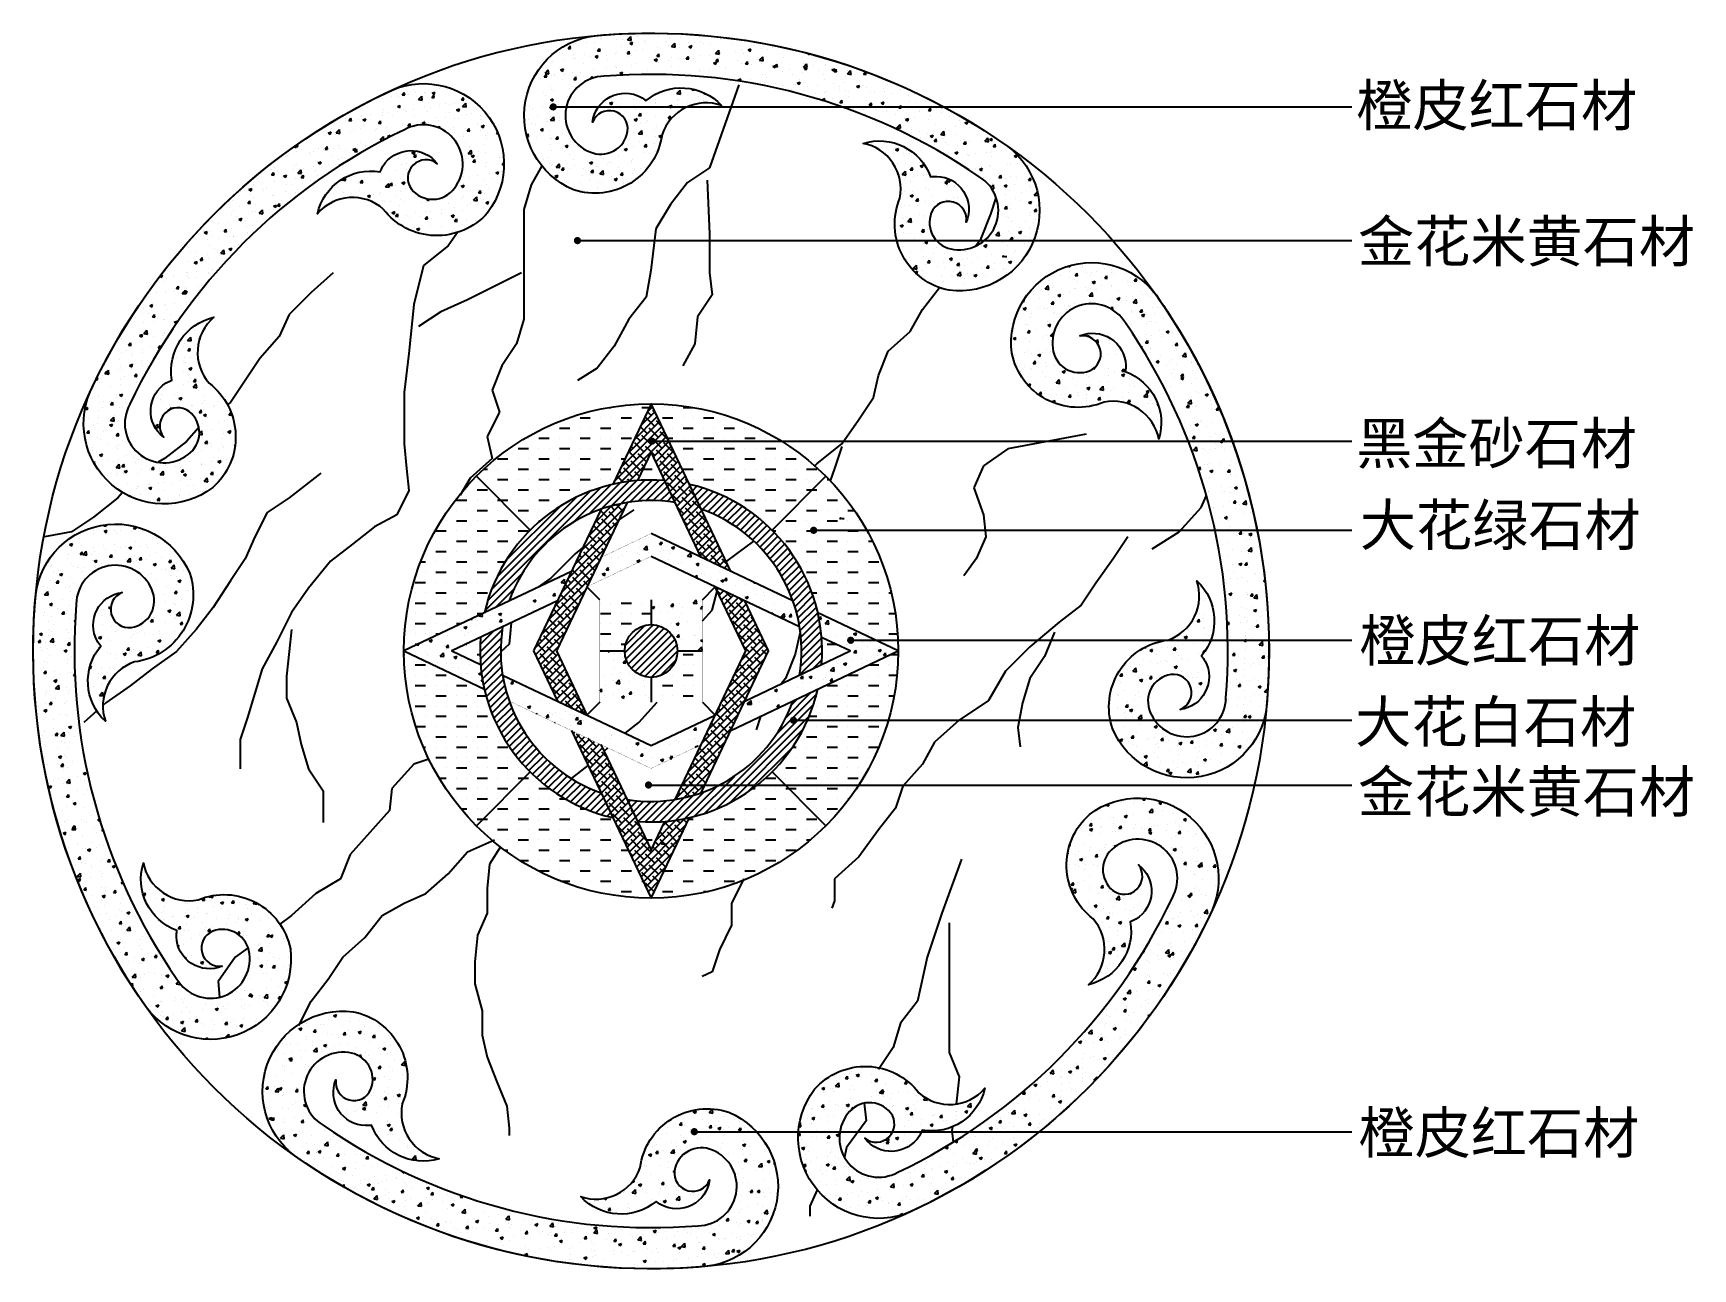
# Model space of a CAD drawing. Extents: x 7835 to 15892, y 48923 to 54923.
import ezdxf

# ---------------------------------------------------------------- set-up
doc = ezdxf.new("R2010")
doc.units = 0
doc.header["$LTSCALE"] = 10
doc.header["$MEASUREMENT"] = 0
doc.layers.get('0').update_dxf_attribs({"color": 3, "linetype": 'CONTINUOUS'})
for name, color, linetype in [('3', 3, 'CONTINUOUS'), ('4', 4, 'CONTINUOUS'), ('7', 7, 'CONTINUOUS'), ('BH', 3, 'CONTINUOUS'), ('DIM', 3, 'CONTINUOUS'), ('TEXT', 3, 'CONTINUOUS')]:
    doc.layers.add(name, color=color, linetype=linetype)
doc.styles.add('HZ', font='')
doc.styles.get('HZ').set_extended_font_data('仿宋_GB2312')
doc.dimstyles.new('BOOK', dxfattribs={"dimscale": 100, "dimtxt": 2, "dimasz": 0.5, "dimexe": 1, "dimexo": 1, "dimgap": 0.5, "dimtad": 1, "dimdec": 0, "dimzin": 0, "dimdsep": 46, "dimtxsty": 'HZ', "dimblk": 'DOT', "dimblk1": 'DOT', "dimblk2": 'DOT', "dimsah": 1, "dimcen": 0, "dimclrd": 256, "dimclre": 256, "dimclrt": 256, "dimadec": 0, "dimazin": 0, "dimtfac": 0.5, "dimtdec": 0, "dimtix": 1, "dimtmove": 2, "dimatfit": 3, "dimldrblk": 'DOT', "dimfxl": 0, "dimtolj": 1, "dimtzin": 0, "dimarcsym": 0})

msp = doc.modelspace()

# ---------------------------------------------------------------- texts
at = {"layer": 'TEXT', "style": 'HZ'}
for s, p in [('橙皮红石材', (14258.5, 54472.8)), ('金花米黄石材', (14266.7, 53812.2)), ('黑金砂石材', (14257.6, 52831.3)), ('大花绿石材', (14275.5, 52434.8)), ('橙皮红石材', (14273.5, 51874)), ('大花白石材', (14253.2, 51479.5)), ('金花米黄石材', (14266.7, 51140)), ('橙皮红石材', (14269.2, 49484))]:
    msp.add_text(s, height=200, dxfattribs=at).set_placement(p)

# ---------------------------------------------------------------- blocks, each defined once
blk = doc.blocks.new('*X2')
at = {"color": 0}
for p, q in [((39579.2, 25063.7), (39579.2, 25063.7)), ((39142.1, 24993.5), (39151.7, 25005)), ((39142.1, 24993.5), (39154, 24992.5)), ((39154.1, 24992.5), (39151.7, 25005)), ((39170.5, 25009), (39170.5, 25009)), ((39179.6, 25017.8), (39179.6, 25017.8)), ((39229.6, 25024.4), (39229.6, 25024.4)), ((39271.6, 25021.8), (39271.6, 25021.8)), ((39284.6, 24981.7), (39284.6, 24981.7)), ((39285.5, 24981), (39295.2, 24992.5)), ((39285.5, 24981), (39297.5, 24979.9)), ((39297.5, 24979.9), (39295.2, 24992.5)), ((39301.4, 25039.7), (39301.4, 25039.7)), ((39305.4, 25034.4), (39305.4, 25034.4)), ((39375.4, 25036.8), (39375.4, 25036.8)), ((39401.2, 25001.7), (39401.2, 25001.7)), ((39408.1, 25035.2), (39408.1, 25035.2)), ((39429, 24968.4), (39438.6, 24979.9)), ((39429.1, 24978.7), (39429.1, 24978.7)), ((39430.8, 25035), (39446.4, 25051.2)), ((39430.8, 25035), (39448.6, 25032.2)), ((39431.7, 25051), (39431.7, 25051)), ((39441, 24967.4), (39438.6, 24979.9)), ((39441.1, 25017.7), (39455.2, 25023)), ((39441.1, 25017.7), (39451.1, 25011)), ((39448.6, 25032.2), (39446.4, 25051.2)), ((39451.1, 25010.9), (39455.2, 25023)), ((39472.7, 25057.5), (39472.7, 25057.5)), ((39475.7, 24984.3), (39475.7, 24984.3)), ((39478.1, 25050.9), (39478.1, 25050.9)), ((39481.8, 25057.6), (39481.8, 25057.6)), ((39504.9, 24988.7), (39504.9, 24988.7)), ((39514.9, 25030.7), (39514.9, 25030.7)), ((39517.9, 25021.7), (39517.9, 25021.7)), ((39576.7, 24997.1), (39576.7, 24997.1)), ((39579.5, 25053), (39579.5, 25053)), ((39621.7, 25026.2), (39621.7, 25026.2)), ((39631.2, 25005.3), (39631.2, 25005.3)), ((39634.5, 25041.7), (39634.5, 25041.7)), ((39644.3, 25001.9), (39659.9, 25018.1)), ((39644.3, 25001.9), (39662.1, 24999.1)), ((39662.1, 24999.1), (39659.9, 25018.1)), ((39680.6, 25012.1), (39680.6, 25012.1)), ((39681.3, 25011.9), (39681.3, 25011.9)), ((39682.4, 24997.8), (39682.4, 24997.8)), ((39686.3, 25048.5), (39686.3, 25048.5)), ((39728.4, 25021.6), (39728.4, 25021.6)), ((39728.6, 25001.6), (39742.6, 25007)), ((39728.6, 25001.6), (39738.5, 24994.9)), ((39738.5, 24994.9), (39742.6, 25007)), ((39757, 25021.9), (39757, 25021.9)), ((39783.3, 25026.2), (39783.3, 25026.2)), ((39793, 25044), (39793, 25044)), ((39799.1, 25017.8), (39799.1, 25017.8)), ((39835.2, 25017.1), (39835.2, 25017.1)), ((39857.7, 24968.7), (39873.3, 24985)), ((39875.5, 24966), (39873.3, 24985)), ((39883.3, 25038.5), (39883.3, 25038.5)), ((39884.3, 25039), (39884.3, 25039)), ((39899.8, 25039.5), (39899.8, 25039.5)), ((39915.7, 25037.9), (39915.7, 25037.9)), ((39942, 25012.6), (39942, 25012.6)), ((39985.8, 24987.4), (39985.8, 24987.4)), ((40016, 24985.6), (40030, 24991)), ((40016, 24985.6), (40025.9, 24978.9)), ((40026, 24978.9), (40030, 24991)), ((40048.7, 25008.1), (40048.7, 25008.1)), ((40082.8, 24992.8), (40082.8, 24992.8)), ((40088.4, 25001.5), (40088.4, 25001.5)), ((40108.7, 24987.9), (40108.7, 24987.9)), ((40132.9, 24999.4), (40132.9, 24999.4)), ((40155.5, 25003.6), (40155.5, 25003.6)), ((39051.3, 24941.6), (39051.3, 24941.6)), ((39065.4, 24928.4), (39065.4, 24928.4)), ((39112.7, 24969.4), (39112.7, 24969.4)), ((39127, 24938.9), (39127, 24938.9)), ((39168, 24961.6), (39168, 24961.6)), ((39168.1, 24942.5), (39168.1, 24942.5)), ((39177, 24945.5), (39177, 24945.5)), ((39215.9, 24917.7), (39215.9, 24917.7)), ((39219.4, 24964.9), (39219.4, 24964.9)), ((39252.8, 24955.5), (39252.8, 24955.5)), ((39269.1, 24955.3), (39269.1, 24955.3)), ((39273.1, 24953.2), (39287.1, 24958.5)), ((39273.1, 24953.2), (39283.1, 24946.4)), ((39283.1, 24946.4), (39287.1, 24958.5)), ((39326.2, 24960.4), (39326.2, 24960.4)), ((39332.5, 24937.8), (39332.5, 24937.8)), ((39370.6, 24903.7), (39370.6, 24903.7)), ((39373, 24970.3), (39373, 24970.3)), ((39376.5, 24899.9), (39376.5, 24899.9)), ((39379.1, 24972.1), (39379.1, 24972.1)), ((39429, 24968.4), (39440.9, 24967.4)), ((39433, 24955.9), (39433, 24955.9)), ((39449.2, 24957.8), (39449.2, 24957.8)), ((39452.3, 24909.8), (39452.3, 24909.8)), ((39473.3, 24917.8), (39473.3, 24917.8)), ((39539.7, 24951.4), (39539.7, 24951.4)), ((39560.5, 24937.1), (39574.5, 24942.5)), ((39560.5, 24937.1), (39570.5, 24930.4)), ((39565.8, 24977.8), (39565.8, 24977.8)), ((39570.5, 24930.4), (39574.6, 24942.5)), ((39572.4, 24955.9), (39582.1, 24967.4)), ((39572.4, 24955.9), (39584.4, 24954.8)), ((39574.3, 24930.6), (39574.3, 24930.6)), ((39578.6, 24926.5), (39578.6, 24926.5)), ((39584.4, 24954.8), (39582.1, 24967.4)), ((39628.7, 24933), (39628.7, 24933)), ((39642.2, 24907.8), (39642.2, 24907.8)), ((39646.5, 24946.8), (39646.5, 24946.8)), ((39678.2, 24945.6), (39678.2, 24945.6)), ((39704.4, 24943), (39704.4, 24943)), ((39715.9, 24943.3), (39725.5, 24954.8)), ((39715.9, 24943.3), (39727.8, 24942.3)), ((39727.9, 24942.3), (39725.5, 24954.8)), ((39753.2, 24942.3), (39753.2, 24942.3)), ((39758.8, 24927.8), (39758.8, 24927.8)), ((39780.9, 24959.6), (39780.9, 24959.6)), ((39830.7, 24959.6), (39830.7, 24959.6)), ((39848, 24921.1), (39862, 24926.5)), ((39848, 24921.1), (39857.9, 24914.4)), ((39857.7, 24968.7), (39875.5, 24966)), ((39857.9, 24914.4), (39862, 24926.5)), ((39859.3, 24930.8), (39869, 24942.3)), ((39859.3, 24930.8), (39871.3, 24929.7)), ((39860, 24937.8), (39860, 24937.8)), ((39871.3, 24929.7), (39869, 24942.3)), ((39875.5, 24947.9), (39875.5, 24947.9)), ((39879.4, 24905.9), (39879.4, 24905.9)), ((39880.8, 24966.2), (39880.8, 24966.2)), ((39881.9, 24972.4), (39881.9, 24972.4)), ((39956.5, 24976.2), (39956.5, 24976.2)), ((39966.8, 24933.3), (39966.8, 24933.3)), ((39983.3, 24920.9), (39983.3, 24920.9)), ((39992.1, 24967.9), (39992.1, 24967.9)), ((40002.8, 24918.2), (40012.4, 24929.7)), ((40002.8, 24918.2), (40014.7, 24917.2)), ((40014.8, 24917.2), (40012.5, 24929.7)), ((40030.2, 24914), (40030.2, 24914)), ((40071.2, 24935.6), (40086.8, 24951.9)), ((40071.2, 24935.6), (40089, 24932.9)), ((40073.5, 24928.8), (40073.5, 24928.8)), ((40080.3, 24920.5), (40080.3, 24920.5)), ((40086, 24934.9), (40086, 24934.9)), ((40089, 24932.9), (40086.8, 24951.9)), ((40135.4, 24905.1), (40149.4, 24910.5)), ((40135.4, 24905.1), (40145.3, 24898.4)), ((40145.3, 24898.4), (40149.4, 24910.4)), ((40146.2, 24905.7), (40155.9, 24917.2)), ((40146.2, 24905.7), (40158.2, 24904.6)), ((40158.2, 24904.6), (40155.9, 24917.2)), ((40156, 24930.5), (40156, 24930.5)), ((40180.3, 24924.3), (40180.3, 24924.3)), ((40187, 24947.7), (40187, 24947.7)), ((40282.3, 24947.1), (40282.3, 24947.1)), ((40284.6, 24902.5), (40300.2, 24918.8)), ((40284.6, 24902.5), (40302.4, 24899.8)), ((40287.1, 24919.8), (40287.1, 24919.8)), ((40289.7, 24893.1), (40299.3, 24904.6)), ((40290.9, 24962.7), (40290.9, 24962.7)), ((40301.7, 24892.1), (40299.4, 24904.6)), ((40302.4, 24899.8), (40300.2, 24918.7)), ((40303.4, 24969.6), (40303.7, 24969.7)), ((40303.4, 24969.6), (40313.4, 24962.9)), ((40313.4, 24962.9), (40314.7, 24966.8)), ((40332.4, 24953.7), (40332.4, 24953.7)), ((40333.8, 24908.6), (40333.8, 24908.6)), ((40391.2, 24910.2), (40391.2, 24910.2)), ((40393.8, 24915.3), (40393.8, 24915.3)), ((40481.9, 24901.5), (40481.9, 24901.5)), ((40500.6, 24910.8), (40500.6, 24910.8)), ((39009.1, 24844.8), (39009.1, 24844.8)), ((39026.4, 24855.7), (39036, 24867.1)), ((39026.4, 24855.7), (39038.3, 24854.6)), ((39030.5, 24873.2), (39046, 24889.5)), ((39030.5, 24873.2), (39048.2, 24870.5)), ((39038.4, 24854.6), (39036, 24867.1)), ((39048.3, 24870.5), (39046.1, 24889.4)), ((39063, 24861.8), (39063, 24861.8)), ((39073.7, 24867.2), (39073.7, 24867.2)), ((39074.3, 24860.1), (39074.3, 24860.1)), ((39099.3, 24897.7), (39099.3, 24897.7)), ((39105.1, 24888.6), (39119.1, 24894)), ((39105.1, 24888.6), (39115, 24881.9)), ((39115, 24881.9), (39119.1, 24894)), ((39115.9, 24840.3), (39115.9, 24840.3)), ((39124.4, 24866.7), (39124.4, 24866.7)), ((39165.7, 24875.9), (39165.7, 24875.9)), ((39169.8, 24843.1), (39179.5, 24854.6)), ((39169.8, 24843.1), (39181.8, 24842.1)), ((39175.6, 24827.7), (39175.6, 24827.7)), ((39181.8, 24842), (39179.5, 24854.6)), ((39180.5, 24862.7), (39180.5, 24862.7)), ((39200.2, 24876.6), (39200.2, 24876.6)), ((39222.6, 24835.8), (39222.6, 24835.8)), ((39247.4, 24843.8), (39259.5, 24856.4)), ((39260.4, 24848.5), (39259.5, 24856.3)), ((39266.7, 24888.7), (39266.7, 24888.7)), ((39287.2, 24858.2), (39287.2, 24858.2)), ((39326.5, 24893.3), (39326.5, 24893.3)), ((39392.5, 24872.6), (39406.5, 24878)), ((39392.5, 24872.6), (39402.4, 24865.9)), ((39402.5, 24865.9), (39406.5, 24878)), ((39408.9, 24867.8), (39408.9, 24867.8)), ((39525.6, 24887.8), (39525.6, 24887.8)), ((39675.7, 24879), (39675.7, 24879)), ((39778.1, 24880.8), (39778.1, 24880.8)), ((39778.4, 24893.1), (39778.4, 24893.1)), ((39828.2, 24887.4), (39828.2, 24887.4)), ((39903.9, 24897.3), (39903.9, 24897.3)), ((39967.3, 24840.6), (39981.3, 24846)), ((39967.3, 24840.6), (39977.3, 24833.9)), ((39977.3, 24833.9), (39981.4, 24845.9)), ((39977.6, 24835.1), (39977.6, 24835.1)), ((39980.9, 24854.3), (39980.9, 24854.3)), ((39983.8, 24848.5), (39983.8, 24848.5)), ((40027.7, 24841.7), (40027.7, 24841.7)), ((40034.6, 24826.6), (40034.6, 24826.6)), ((40083.6, 24868.4), (40083.6, 24868.4)), ((40100.5, 24868.6), (40100.5, 24868.6)), ((40103.4, 24851.6), (40103.4, 24851.6)), ((40141.4, 24822.1), (40141.4, 24822.1)), ((40148.4, 24824.6), (40148.4, 24824.6)), ((40184.6, 24881.2), (40184.6, 24881.2)), ((40217.1, 24888.6), (40217.1, 24888.6)), ((40229.7, 24868.3), (40229.7, 24868.3)), ((40248.1, 24817.6), (40248.1, 24817.6)), ((40254.8, 24824.6), (40268.8, 24830)), ((40254.8, 24824.6), (40264.7, 24817.9)), ((40264.7, 24817.8), (40268.8, 24829.9)), ((40265, 24844.7), (40265, 24844.7)), ((40279.8, 24874.9), (40279.8, 24874.9)), ((40286, 24829.6), (40286, 24829.6)), ((40288.5, 24896.2), (40288.5, 24896.2)), ((40289.7, 24893.1), (40301.7, 24892.1)), ((40355.5, 24884.8), (40355.5, 24884.8)), ((40381.7, 24864.7), (40381.7, 24864.7)), ((40388.7, 24843.7), (40388.7, 24843.7)), ((40422.8, 24889.1), (40436.8, 24894.5)), ((40422.8, 24889.1), (40432.8, 24882.4)), ((40429.2, 24822.6), (40429.2, 24822.6)), ((40432.8, 24882.3), (40436.8, 24894.4)), ((40433.1, 24880.6), (40442.8, 24892.1)), ((40433.1, 24880.6), (40445.1, 24879.5)), ((40445.1, 24879.5), (40442.8, 24892.1)), ((40479.3, 24829.2), (40479.3, 24829.2)), ((40489.8, 24856.5), (40489.8, 24856.5)), ((40498.1, 24869.4), (40513.7, 24885.7)), ((40498.1, 24869.4), (40515.9, 24866.7)), ((40498.3, 24884.7), (40498.3, 24884.7)), ((40515.9, 24866.7), (40513.7, 24885.6)), ((40555.1, 24839.1), (40555.1, 24839.1)), ((40576.6, 24868), (40586.2, 24879.5)), ((40576.6, 24868), (40588.6, 24867)), ((40588.6, 24867), (40586.3, 24879.5)), ((40593.6, 24871.5), (40593.6, 24871.5)), ((40691.3, 24834.7), (40691.3, 24834.7)), ((40693.9, 24819), (40693.9, 24819)), ((38191.7, 24743.9), (38191.7, 24743.9)), ((38242.9, 24750.2), (38242.9, 24750.2)), ((38282.8, 24757.6), (38282.8, 24757.6)), ((38318, 24760.5), (38318, 24760.5)), ((38336.9, 24768), (38346.5, 24779.5)), ((38336.9, 24768), (38348.8, 24766.9)), ((38343.9, 24763), (38343.9, 24763)), ((38348.8, 24766.9), (38346.5, 24779.4)), ((38368, 24767.1), (38368, 24767.1)), ((38393.3, 24792.6), (38393.3, 24792.6)), ((38399.4, 24777.6), (38399.4, 24777.6)), ((38416.6, 24744.6), (38432.2, 24760.9)), ((38416.6, 24744.6), (38434.4, 24741.9)), ((38434.4, 24741.8), (38432.2, 24760.8)), ((38443.8, 24777.1), (38443.8, 24777.1)), ((38447.8, 24778), (38447.8, 24778)), ((38480.3, 24755.4), (38490, 24766.9)), ((38480.3, 24755.4), (38492.3, 24754.4)), ((38481.5, 24775.7), (38495.5, 24781)), ((38481.5, 24775.7), (38491.5, 24768.9)), ((38492.3, 24754.3), (38490, 24766.9)), ((38491.5, 24768.9), (38495.6, 24781)), ((38500.1, 24788.1), (38500.1, 24788.1)), ((38516.1, 24797.6), (38516.1, 24797.6)), ((38550.5, 24792.1), (38550.5, 24792.1)), ((38570.1, 24793.7), (38570.1, 24793.7)), ((38606.9, 24783.6), (38606.9, 24783.6)), ((38623.8, 24742.9), (38633.4, 24754.4)), ((38623.8, 24742.9), (38635.7, 24741.8)), ((38635.7, 24741.8), (38633.4, 24754.3)), ((38649.1, 24738.3), (38649.1, 24738.3)), ((38956.7, 24780.2), (38956.7, 24780.2)), ((39021.7, 24781.2), (39021.7, 24781.2)), ((39033.9, 24765.5), (39033.9, 24765.5)), ((39056.4, 24743.6), (39070.4, 24749)), ((39056.4, 24743.6), (39066.3, 24736.9)), ((39059, 24807.7), (39059, 24807.7)), ((39060.6, 24795.2), (39060.6, 24795.2)), ((39066.4, 24736.9), (39070.4, 24749)), ((39071.8, 24787.8), (39071.8, 24787.8)), ((39140.7, 24761), (39140.7, 24761)), ((39147.5, 24797.7), (39147.5, 24797.7)), ((39163.3, 24809.3), (39163.3, 24809.3)), ((39347, 24752.1), (39347, 24752.1)), ((39354.2, 24752), (39354.2, 24752)), ((39400.7, 24748.4), (39400.7, 24748.4)), ((39461, 24747.5), (39461, 24747.5)), ((39567.7, 24743), (39567.7, 24743)), ((39633.9, 24788.5), (39633.9, 24788.5)), ((39670.8, 24773.9), (39686.4, 24790.2)), ((39670.8, 24773.9), (39688.6, 24771.2)), ((39670.9, 24745.8), (39670.9, 24745.8)), ((39674.5, 24738.5), (39674.5, 24738.5)), ((39681.9, 24744.6), (39681.9, 24744.6)), ((39688.6, 24771.1), (39686.4, 24790.1)), ((39743.6, 24792.9), (39746.1, 24795.8)), ((39743.6, 24792.9), (39755.6, 24791.9)), ((39755.6, 24791.8), (39755.3, 24793.7)), ((39773.6, 24759.9), (39773.6, 24759.9)), ((39798.5, 24764.6), (39798.5, 24764.6)), ((39798.7, 24739.6), (39798.7, 24739.6)), ((39799.3, 24776.1), (39802.4, 24777.3)), ((39799.3, 24776.1), (39809.2, 24769.4)), ((39809.3, 24769.3), (39810.6, 24773.4)), ((40182.2, 24814.6), (40182.2, 24814.6)), ((40183.5, 24795.2), (40183.5, 24795.2)), ((40227.2, 24796), (40227.2, 24796)), ((40290.3, 24790.7), (40290.3, 24790.7)), ((40302.9, 24805.9), (40302.9, 24805.9)), ((40341.4, 24774.7), (40341.4, 24774.7)), ((40354.9, 24813.1), (40354.9, 24813.1)), ((40374.1, 24744.1), (40388.1, 24749.4)), ((40374.1, 24744.1), (40380.8, 24739.6)), ((40376.6, 24743.7), (40376.6, 24743.7)), ((40384.5, 24738.4), (40388.2, 24749.4)), ((40386.3, 24777.1), (40386.3, 24777.1)), ((40397.1, 24786.2), (40397.1, 24786.2)), ((40426.7, 24750.3), (40426.7, 24750.3)), ((40458.1, 24794.7), (40458.1, 24794.7)), ((40460.9, 24730.2), (40470.5, 24741.6)), ((40461.7, 24808.6), (40461.7, 24808.6)), ((40472.9, 24729.1), (40470.6, 24741.6)), ((40487.3, 24789.9), (40487.3, 24789.9)), ((40502.4, 24760.3), (40502.4, 24760.3)), ((40503.8, 24781.7), (40503.8, 24781.7)), ((40542.2, 24808.6), (40556.2, 24813.9)), ((40542.2, 24808.6), (40552.1, 24801.9)), ((40552.2, 24801.8), (40556.2, 24813.9)), ((40568.4, 24804), (40568.4, 24804)), ((40574.7, 24814.7), (40574.7, 24814.7)), ((40588.8, 24738.3), (40588.8, 24738.3)), ((40591.2, 24804.9), (40591.2, 24804.9)), ((40610.6, 24777.2), (40610.6, 24777.2)), ((40628.8, 24776.9), (40628.8, 24776.9)), ((40675.2, 24799.5), (40675.2, 24799.5)), ((40678.8, 24783.5), (40678.8, 24783.5)), ((40691.5, 24752.4), (40691.5, 24752.4)), ((40717.3, 24772.7), (40717.3, 24772.7)), ((40754.6, 24793.4), (40754.6, 24793.4)), ((40781.9, 24795), (40781.9, 24795)), ((40792.5, 24765.2), (40792.5, 24765.2)), ((40824.1, 24768.2), (40824.1, 24768.2)), ((40878.3, 24737.8), (40878.3, 24737.8)), ((38076.3, 24677.1), (38076.3, 24677.1)), ((38137.8, 24669.6), (38137.8, 24669.6)), ((38139, 24665), (38139, 24665)), ((38140.9, 24699.4), (38140.9, 24699.4)), ((38183, 24672.6), (38183, 24672.6)), ((38240.5, 24683.7), (38240.5, 24683.7)), ((38242.5, 24667.6), (38242.5, 24667.6)), ((38247.6, 24694.9), (38247.6, 24694.9)), ((38265.3, 24681.6), (38265.3, 24681.6)), ((38289.8, 24668.1), (38289.8, 24668.1)), ((38313.5, 24711.1), (38327.5, 24716.5)), ((38313.5, 24711.1), (38323.4, 24704.4)), ((38315.4, 24688.2), (38315.4, 24688.2)), ((38323.5, 24704.4), (38327.5, 24716.5)), ((38341.5, 24696.5), (38341.5, 24696.5)), ((38354.4, 24690.4), (38354.4, 24690.4)), ((38359.2, 24687.6), (38359.2, 24687.6)), ((38391.2, 24698.2), (38391.2, 24698.2)), ((38396.6, 24663.5), (38396.6, 24663.5)), ((38445.4, 24711.5), (38445.4, 24711.5)), ((38461.2, 24685.9), (38461.2, 24685.9)), ((38475.8, 24707.6), (38475.8, 24707.6)), ((38503.3, 24659), (38503.3, 24659)), ((38517.5, 24714.8), (38517.5, 24714.8)), ((38545.6, 24659), (38545.6, 24659)), ((38548.1, 24725.5), (38548.1, 24725.5)), ((38567.5, 24721.4), (38567.5, 24721.4)), ((38567.9, 24681.4), (38567.9, 24681.4)), ((38592.5, 24727.6), (38592.5, 24727.6)), ((38600.9, 24695.1), (38614.9, 24700.5)), ((38600.9, 24695.1), (38610.9, 24688.4)), ((38610.9, 24688.4), (38614.9, 24700.5)), ((38630.1, 24711.5), (38645.7, 24727.8)), ((38630.1, 24711.5), (38647.9, 24708.8)), ((38643.3, 24731.4), (38643.3, 24731.4)), ((38647.9, 24708.7), (38645.7, 24727.7)), ((38646.7, 24671.8), (38646.7, 24671.8)), ((38674.7, 24676.9), (38674.7, 24676.9)), ((38717, 24669.1), (38717, 24669.1)), ((38934.1, 24668.3), (38934.1, 24668.3)), ((38954.3, 24713.6), (38954.3, 24713.6)), ((38969.1, 24702.3), (38969.1, 24702.3)), ((38995, 24663.3), (38995, 24663.3)), ((39019.2, 24708.9), (39019.2, 24708.9)), ((39050.7, 24688.4), (39050.7, 24688.4)), ((39054.1, 24705.2), (39063.8, 24716.7)), ((39054.1, 24705.2), (39066.1, 24704.2)), ((39055.7, 24662.1), (39055.7, 24662.1)), ((39057, 24645.3), (39072.6, 24661.5)), ((39058.1, 24728.6), (39058.1, 24728.6)), ((39066.1, 24704.1), (39063.8, 24716.7)), ((39074.8, 24642.5), (39072.6, 24661.5)), ((39094.9, 24718.9), (39094.9, 24718.9)), ((39101.7, 24658.8), (39101.7, 24658.8)), ((39343.8, 24727.6), (39357.8, 24733)), ((39343.8, 24727.6), (39353.8, 24720.9)), ((39350, 24690.8), (39350.7, 24691.6)), ((39350.9, 24690.7), (39350.7, 24691.6)), ((39353.8, 24720.9), (39357.8, 24732.9)), ((39363.3, 24703.9), (39363.3, 24703.9)), ((39420.7, 24689.8), (39420.7, 24689.8)), ((39448.6, 24704.5), (39448.6, 24704.5)), ((39466, 24718), (39466, 24718)), ((39470.8, 24696.4), (39470.8, 24696.4)), ((39484.5, 24667.6), (39494.1, 24679.1)), ((39484.5, 24667.6), (39496.4, 24666.5)), ((39496.5, 24666.5), (39494.1, 24679)), ((39546.6, 24706.4), (39546.6, 24706.4)), ((39564.6, 24664.2), (39564.6, 24664.2)), ((39565.2, 24724.5), (39565.2, 24724.5)), ((39567, 24730.8), (39567, 24730.8)), ((39627.9, 24655), (39637.6, 24666.5)), ((39631.2, 24711.6), (39645.3, 24717)), ((39631.2, 24711.6), (39641.2, 24704.9)), ((39639.9, 24653.9), (39637.6, 24666.5)), ((39641.2, 24704.8), (39645.3, 24716.9)), ((39668.4, 24679.2), (39668.4, 24679.2)), ((39672.9, 24723), (39672.9, 24723)), ((39722.9, 24729.6), (39722.9, 24729.6)), ((39781.3, 24734), (39781.3, 24734)), ((40460.9, 24730.2), (40472.9, 24729.1)), ((40484.9, 24723.3), (40484.9, 24723.3)), ((40528.6, 24702.4), (40528.6, 24702.4)), ((40566.4, 24695.4), (40566.4, 24695.4)), ((40576.1, 24698), (40576.1, 24698)), ((40586.3, 24671.7), (40586.3, 24671.7)), ((40604.4, 24717.6), (40614, 24729.1)), ((40604.4, 24717.6), (40616.3, 24716.6)), ((40616.3, 24716.5), (40614, 24729.1)), ((40626.2, 24704.6), (40626.2, 24704.6)), ((40635.4, 24697.9), (40635.4, 24697.9)), ((40661.6, 24728), (40675.6, 24733.4)), ((40661.6, 24728), (40671.5, 24721.3)), ((40671.5, 24721.3), (40675.6, 24733.4)), ((40683.1, 24715.4), (40683.1, 24715.4)), ((40689, 24685.8), (40689, 24685.8)), ((40702, 24714.6), (40702, 24714.6)), ((40731, 24671.5), (40731, 24671.5)), ((40742.2, 24693.4), (40742.2, 24693.4)), ((40747.8, 24705.1), (40757.4, 24716.5)), ((40747.8, 24705.1), (40759.8, 24704)), ((40759.8, 24704), (40757.5, 24716.5)), ((40790, 24698.6), (40790, 24698.6)), ((40799.7, 24735.4), (40799.7, 24735.4)), ((40825.7, 24658.9), (40825.7, 24658.9)), ((40828.3, 24731.2), (40828.3, 24731.2)), ((40847.6, 24691.5), (40847.6, 24691.5)), ((40848.9, 24688.9), (40848.9, 24688.9)), ((40891.3, 24692.5), (40900.9, 24704)), ((40891.3, 24692.5), (40903.2, 24691.5)), ((40893.9, 24713.6), (40893.9, 24713.6)), ((40903.2, 24691.4), (40900.9, 24704)), ((40901.5, 24668.9), (40901.5, 24668.9)), ((40949, 24712), (40956, 24714.7)), ((40949, 24712), (40958.9, 24705.3)), ((40955.7, 24684.3), (40955.7, 24684.3)), ((40959, 24705.3), (40961.2, 24711.9)), ((40994.2, 24661.1), (40994.2, 24661.1)), ((37977.4, 24582.1), (37991.4, 24587.5)), ((37977.4, 24582.1), (37987.4, 24575.4)), ((37987.4, 24575.4), (37991.4, 24587.5)), ((37994.3, 24602.3), (37994.3, 24602.3)), ((38009.3, 24627.5), (38009.3, 24627.5)), ((38010.7, 24576.1), (38010.7, 24576.1)), ((38016.2, 24582.9), (38031.8, 24599.1)), ((38016.2, 24582.9), (38034, 24580.1)), ((38031.5, 24588), (38031.5, 24588)), ((38034.1, 24580.1), (38031.8, 24599.1)), ((38033.9, 24654.6), (38033.9, 24654.6)), ((38063.3, 24655), (38063.3, 24655)), ((38077.7, 24642.6), (38087.4, 24654.1)), ((38077.7, 24642.6), (38089.7, 24641.6)), ((38086.4, 24586.1), (38086.4, 24586.1)), ((38089.7, 24641.6), (38087.4, 24654.1)), ((38101.1, 24597.8), (38101.1, 24597.8)), ((38125.9, 24647.5), (38125.9, 24647.5)), ((38135.4, 24603), (38135.4, 24603)), ((38145.5, 24646.6), (38159.5, 24652)), ((38145.5, 24646.6), (38155.4, 24639.9)), ((38155.4, 24639.9), (38159.5, 24652)), ((38207.8, 24593.3), (38207.8, 24593.3)), ((38212.7, 24602.7), (38212.7, 24602.7)), ((38221.2, 24630.1), (38230.8, 24641.6)), ((38221.2, 24630.1), (38233.1, 24629)), ((38233.1, 24629), (38230.8, 24641.5)), ((38238.1, 24617.1), (38238.1, 24617.1)), ((38262.8, 24609.3), (38262.8, 24609.3)), ((38314.6, 24588.7), (38314.6, 24588.7)), ((38338.5, 24619.3), (38338.5, 24619.3)), ((38339.1, 24629.9), (38339.1, 24629.9)), ((38364.6, 24617.5), (38374.3, 24629)), ((38364.6, 24617.5), (38376.6, 24616.5)), ((38376.6, 24616.5), (38374.3, 24629)), ((38432.9, 24630.6), (38446.9, 24636)), ((38432.9, 24630.6), (38442.8, 24623.9)), ((38442.8, 24623.9), (38446.9, 24636)), ((38443, 24644.9), (38443, 24644.9)), ((38464.9, 24635.9), (38464.9, 24635.9)), ((38511.2, 24608.7), (38517.7, 24616.5)), ((38514.9, 24642.5), (38514.9, 24642.5)), ((38519.8, 24605), (38517.7, 24616.4)), ((38543.2, 24592.4), (38543.2, 24592.4)), ((38584.2, 24608.3), (38584.2, 24608.3)), ((38590.7, 24652.5), (38590.7, 24652.5)), ((38610.1, 24654.5), (38610.1, 24654.5)), ((38644.2, 24605.2), (38644.2, 24605.2)), ((38651.5, 24592.4), (38661.2, 24603.9)), ((38651.5, 24592.4), (38663.5, 24591.4)), ((38663.5, 24591.4), (38661.2, 24603.9)), ((38664.4, 24590.2), (38664.4, 24590.2)), ((38700.8, 24628.3), (38700.8, 24628.3)), ((38714.4, 24596.8), (38714.4, 24596.8)), ((38716.9, 24650), (38716.9, 24650)), ((38720.3, 24614.6), (38734.3, 24620)), ((38720.3, 24614.6), (38730.3, 24607.9)), ((38730.3, 24607.9), (38734.3, 24620)), ((38748.1, 24620.2), (38748.1, 24620.2)), ((38748.8, 24584.4), (38748.8, 24584.4)), ((38795, 24579.9), (38799.5, 24585.3)), ((38795, 24579.9), (38802, 24579.3)), ((38930.4, 24641), (38930.4, 24641)), ((38941.1, 24570.5), (38948.1, 24578.8)), ((38950.4, 24566.3), (38948.1, 24578.8)), ((38949.4, 24580.5), (38949.4, 24580.5)), ((38951.8, 24647.1), (38951.8, 24647.1)), ((38966.6, 24630), (38966.6, 24630)), ((38982, 24624.4), (38982, 24624.4)), ((39007.7, 24598.6), (39021.7, 24604)), ((39007.7, 24598.6), (39017.7, 24591.9)), ((39017.7, 24591.8), (39021.8, 24603.9)), ((39037.1, 24636.5), (39037.1, 24636.5)), ((39042.3, 24640), (39042.3, 24640)), ((39053.3, 24595.5), (39053.3, 24595.5)), ((39057, 24645.3), (39074.8, 24642.6)), ((39098.7, 24644.5), (39098.7, 24644.5)), ((39116, 24577.7), (39116, 24577.7)), ((39422, 24645.3), (39422, 24645.3)), ((39461.1, 24584.9), (39461.1, 24584.9)), ((39463.2, 24647.1), (39477.2, 24652.5)), ((39463.2, 24647.1), (39473.2, 24640.4)), ((39463.5, 24651.4), (39463.5, 24651.4)), ((39464.2, 24618.4), (39464.2, 24618.4)), ((39473.2, 24640.3), (39477.2, 24652.4)), ((39483.9, 24579.1), (39499.4, 24595.3)), ((39483.9, 24579.1), (39501.7, 24576.3)), ((39493.9, 24627.5), (39493.9, 24627.5)), ((39501.7, 24576.3), (39499.5, 24595.3)), ((39525, 24634.5), (39525, 24634.5)), ((39528.8, 24640.8), (39528.8, 24640.8)), ((39562.1, 24597.7), (39562.1, 24597.7)), ((39571, 24613.9), (39571, 24613.9)), ((39620.3, 24644.1), (39620.3, 24644.1)), ((39627.9, 24655), (39639.9, 24654)), ((39641.6, 24654.5), (39641.6, 24654.5)), ((40738, 24608.4), (40753.6, 24624.6)), ((40738, 24608.4), (40755.8, 24605.6)), ((40755.9, 24605.6), (40753.6, 24624.6)), ((40775.6, 24652.3), (40775.6, 24652.3)), ((40781, 24647.5), (40795, 24652.9)), ((40781, 24647.5), (40790.9, 24640.8)), ((40787.6, 24632), (40787.6, 24632)), ((40790.9, 24640.8), (40795, 24652.9)), ((40807.4, 24601.5), (40807.4, 24601.5)), ((40810, 24586.7), (40810, 24586.7)), ((40848.8, 24590), (40848.8, 24590)), ((40889.1, 24580.4), (40889.1, 24580.4)), ((40891.5, 24647), (40891.5, 24647)), ((40916.7, 24582.1), (40916.7, 24582.1)), ((40924, 24621.5), (40924, 24621.5)), ((40951.5, 24575.3), (40967.1, 24591.5)), ((40969.3, 24572.5), (40967.1, 24591.5)), ((40975.2, 24606.6), (40975.2, 24606.6)), ((40991.7, 24594.5), (40991.7, 24594.5)), ((41023.5, 24577.6), (41023.5, 24577.6)), ((41025.2, 24613.2), (41025.2, 24613.2)), ((41040.7, 24641.5), (41040.7, 24641.5)), ((41068.4, 24631.5), (41082.4, 24636.9)), ((41068.4, 24631.5), (41078.3, 24624.8)), ((41078.3, 24624.8), (41082.4, 24636.8)), ((41092.8, 24607.3), (41092.8, 24607.3)), ((41101, 24623.2), (41101, 24623.2)), ((37811.9, 24515.9), (37819.3, 24510.9)), ((37818.6, 24517.3), (37825.3, 24525.3)), ((37818.6, 24517.3), (37830.5, 24516.3)), ((37819.3, 24510.9), (37823.4, 24523)), ((37820.3, 24521.8), (37823.4, 24523)), ((37830.5, 24516.2), (37828.4, 24527.5)), ((37848.6, 24504.6), (37848.6, 24504.6)), ((37928, 24508.6), (37928, 24508.6)), ((37930.5, 24575.2), (37930.5, 24575.2)), ((37955.4, 24500.1), (37955.4, 24500.1)), ((37958.1, 24497.2), (37958.1, 24497.2)), ((37960.6, 24569.5), (37960.6, 24569.5)), ((37962, 24504.7), (37971.7, 24516.2)), ((37962, 24504.7), (37974, 24503.7)), ((37974, 24503.7), (37971.7, 24516.2)), ((38001, 24508.2), (38001, 24508.2)), ((38029.1, 24521.4), (38029.1, 24521.4)), ((38033.8, 24507.2), (38033.8, 24507.2)), ((38062.1, 24495.6), (38062.1, 24495.6)), ((38096.8, 24501.6), (38110.8, 24507)), ((38096.8, 24501.6), (38106.7, 24494.9)), ((38105.5, 24492.2), (38115.1, 24503.7)), ((38106.8, 24494.9), (38110.8, 24507)), ((38117.4, 24491.1), (38115.1, 24503.7)), ((38117.6, 24528.2), (38117.6, 24528.2)), ((38132.9, 24536.4), (38132.9, 24536.4)), ((38160.1, 24523.8), (38160.1, 24523.8)), ((38210.2, 24530.4), (38210.2, 24530.4)), ((38229.7, 24549.8), (38245.3, 24566)), ((38229.7, 24549.8), (38245.5, 24547.3)), ((38234.3, 24548.2), (38234.3, 24548.2)), ((38235.6, 24550.5), (38235.6, 24550.5)), ((38247.4, 24548.3), (38245.3, 24566)), ((38264.8, 24566.1), (38278.8, 24571.5)), ((38264.8, 24566.1), (38272.2, 24561.2)), ((38276.1, 24563.1), (38278.9, 24571.5)), ((38632.1, 24564.4), (38632.1, 24564.4)), ((38634.9, 24575.2), (38634.9, 24575.2)), ((38641.8, 24538.6), (38641.8, 24538.6)), ((38656.6, 24483.6), (38672.2, 24499.8)), ((38661.8, 24517.9), (38661.8, 24517.9)), ((38674.4, 24480.8), (38672.2, 24499.8)), ((38737.6, 24527.9), (38737.6, 24527.9)), ((38741.7, 24570.7), (38741.7, 24570.7)), ((38745.7, 24553.6), (38745.7, 24553.6)), ((38942, 24567), (38950.4, 24566.3)), ((38955.2, 24561.7), (38955.2, 24561.7)), ((38989.7, 24561.1), (38989.7, 24561.1)), ((39050.8, 24528.9), (39050.8, 24528.9)), ((39058.4, 24554.4), (39058.4, 24554.4)), ((39061.9, 24557.2), (39061.9, 24557.2)), ((39063.4, 24498.8), (39063.4, 24498.8)), ((39081.9, 24554.8), (39091.5, 24566.3)), ((39081.9, 24554.8), (39093.8, 24553.7)), ((39093.9, 24553.7), (39091.5, 24566.2)), ((39113.5, 24505.4), (39113.5, 24505.4)), ((39127.1, 24518.1), (39141.1, 24523.4)), ((39127.1, 24518.1), (39137.1, 24511.4)), ((39137.1, 24511.3), (39141.1, 24523.4)), ((39153.5, 24543), (39153.5, 24543)), ((39189.2, 24515.4), (39189.2, 24515.4)), ((39400.1, 24495.2), (39400.1, 24495.2)), ((39414.5, 24502), (39428.5, 24507.4)), ((39414.5, 24502), (39424.5, 24495.3)), ((39424.5, 24495.3), (39428.6, 24507.4)), ((39441.3, 24548.6), (39441.3, 24548.6)), ((39458.7, 24518.3), (39458.7, 24518.3)), ((39489, 24539.1), (39489, 24539.1)), ((39512.2, 24517.1), (39521.9, 24528.6)), ((39512.2, 24517.1), (39524.2, 24516.1)), ((39516.7, 24515.2), (39516.7, 24515.2)), ((39524.2, 24516.1), (39521.9, 24528.6)), ((39559.7, 24531.1), (39559.7, 24531.1)), ((39567.6, 24565.2), (39567.6, 24565.2)), ((39582.6, 24566.6), (39596.6, 24571.9)), ((39582.6, 24566.6), (39592.5, 24559.8)), ((39592.6, 24559.8), (39596.6, 24571.9)), ((40720.5, 24501.1), (40720.5, 24501.1)), ((40732.3, 24502.5), (40746.3, 24507.9)), ((40732.3, 24502.5), (40742.2, 24495.8)), ((40742.3, 24495.7), (40746.3, 24507.8)), ((40782.7, 24498.9), (40782.7, 24498.9)), ((40852.1, 24559.8), (40852.1, 24559.8)), ((40900.3, 24567), (40914.3, 24572.4)), ((40900.3, 24567), (40910.3, 24560.3)), ((40910.3, 24560.2), (40914.4, 24572.3)), ((40919, 24542.1), (40928.6, 24553.6)), ((40919, 24542.1), (40931, 24541)), ((40922.5, 24527.7), (40922.5, 24527.7)), ((40931, 24541), (40928.7, 24553.5)), ((40951.5, 24575.3), (40969.3, 24572.5)), ((40958.9, 24555.3), (40958.9, 24555.3)), ((40972.6, 24534.3), (40972.6, 24534.3)), ((40989.3, 24528), (40989.3, 24528)), ((41032.4, 24522.2), (41032.4, 24522.2)), ((41048.4, 24544.3), (41048.4, 24544.3)), ((41062.5, 24529.5), (41072.1, 24541)), ((41062.5, 24529.5), (41074.4, 24528.5)), ((41065.7, 24550.8), (41065.7, 24550.8)), ((41074.4, 24528.4), (41072.1, 24541)), ((41090.3, 24540.8), (41090.3, 24540.8)), ((41130.3, 24573.1), (41130.3, 24573.1)), ((41149, 24542.2), (41149, 24542.2)), ((41164.9, 24542.2), (41180.5, 24558.4)), ((41164.9, 24542.2), (41182.7, 24539.4)), ((41172.4, 24546.3), (41172.4, 24546.3)), ((41174.7, 24560.9), (41174.7, 24560.9)), ((41182.7, 24539.4), (41180.5, 24558.4)), ((41187.8, 24551), (41201.8, 24556.3)), ((41187.8, 24551), (41197.7, 24544.3)), ((41194.2, 24555.8), (41194.2, 24555.8)), ((41197, 24498.3), (41197, 24498.3)), ((41197.7, 24544.2), (41201.8, 24556.3)), ((41205.9, 24517), (41215.6, 24528.5)), ((41205.9, 24517), (41217.9, 24515.9)), ((41217.9, 24515.9), (41215.6, 24528.4)), ((41247.9, 24498.6), (41247.9, 24498.6)), ((37767.7, 24468.1), (37767.7, 24468.1)), ((37781.7, 24474), (37781.7, 24474)), ((37784, 24482.2), (37784, 24482.2)), ((37815.7, 24424.2), (37815.7, 24424.2)), ((37822.9, 24428), (37822.9, 24428)), ((37825.4, 24494.5), (37825.4, 24494.5)), ((37884.4, 24488.2), (37884.4, 24488.2)), ((37890.8, 24477.7), (37890.8, 24477.7)), ((37905.5, 24418.4), (37905.5, 24418.4)), ((37908, 24490.6), (37908, 24490.6)), ((37925.6, 24442), (37925.6, 24442)), ((37928.7, 24437.1), (37942.8, 24442.5)), ((37928.7, 24437.1), (37938.7, 24430.4)), ((37932.3, 24444.2), (37932.3, 24444.2)), ((37938.7, 24430.4), (37942.8, 24442.5)), ((37981.2, 24428.3), (37981.2, 24428.3)), ((37997.5, 24473.2), (37997.5, 24473.2)), ((38026.6, 24454.8), (38026.6, 24454.8)), ((38048.9, 24464.3), (38048.9, 24464.3)), ((38104.3, 24468.7), (38104.3, 24468.7)), ((38105.5, 24492.2), (38117.4, 24491.1)), ((38317.8, 24459.7), (38317.8, 24459.7)), ((38331.8, 24430.1), (38331.8, 24430.1)), ((38358.6, 24434.3), (38358.6, 24434.3)), ((38359.6, 24478.2), (38359.6, 24478.2)), ((38382.4, 24482), (38382.4, 24482)), ((38384.2, 24485.6), (38398.2, 24491)), ((38384.2, 24485.6), (38394.2, 24478.9)), ((38392.4, 24467.1), (38402, 24478.6)), ((38392.4, 24467.1), (38404.3, 24466)), ((38394.2, 24478.9), (38398.2, 24490.9)), ((38404.3, 24466), (38402, 24478.6)), ((38409.7, 24484.7), (38409.7, 24484.7)), ((38424.6, 24455.2), (38424.6, 24455.2)), ((38475.2, 24454.3), (38475.2, 24454.3)), ((38638.1, 24446.1), (38638.1, 24446.1)), ((38639.4, 24472), (38639.4, 24472)), ((38656.6, 24483.6), (38674.4, 24480.8)), ((38671.6, 24469.6), (38685.6, 24475)), ((38671.6, 24469.6), (38681.6, 24462.9)), ((38679.3, 24442), (38688.9, 24453.5)), ((38679.3, 24442), (38691.2, 24440.9)), ((38681.6, 24462.8), (38685.7, 24474.9)), ((38685, 24449), (38685, 24449)), ((38691.2, 24440.9), (38688.9, 24453.5)), ((38702.7, 24468.5), (38702.7, 24468.5)), ((38708.5, 24494.4), (38708.5, 24494.4)), ((38740.8, 24420.4), (38740.8, 24420.4)), ((38743.3, 24487), (38743.3, 24487)), ((38744.9, 24441.6), (38744.9, 24441.6)), ((38809.5, 24464), (38809.5, 24464)), ((38811.3, 24465.7), (38811.3, 24465.7)), ((38822.7, 24429.4), (38830.9, 24439.2)), ((38822.7, 24429.4), (38830.9, 24428.7)), ((39023, 24455), (39023, 24455)), ((39048.4, 24462.3), (39048.4, 24462.3)), ((39050.2, 24435.1), (39050.2, 24435.1)), ((39060.8, 24426.6), (39060.8, 24426.6)), ((39065.2, 24428.1), (39065.2, 24428.1)), ((39083.5, 24417.4), (39099.1, 24433.6)), ((39083.5, 24417.4), (39101.3, 24414.6)), ((39101.3, 24414.6), (39099.1, 24433.6)), ((39109.6, 24404.3), (39119.3, 24415.8)), ((39121.6, 24403.3), (39119.3, 24415.8)), ((39129.8, 24450.5), (39129.8, 24450.5)), ((39136.6, 24436.5), (39136.6, 24436.5)), ((39151.1, 24476.4), (39151.1, 24476.4)), ((39166.8, 24455.1), (39166.8, 24455.1)), ((39171.9, 24423.6), (39171.9, 24423.6)), ((39236.5, 24445.9), (39236.5, 24445.9)), ((39246.5, 24437.5), (39260.5, 24442.9)), ((39246.5, 24437.5), (39256.4, 24430.8)), ((39249.7, 24422.6), (39249.7, 24422.6)), ((39256.5, 24430.8), (39260.5, 24442.9)), ((39262.9, 24453.2), (39262.9, 24453.2)), ((39278.7, 24419.1), (39278.7, 24419.1)), ((39283.4, 24475.2), (39283.4, 24475.2)), ((39313, 24459.7), (39313, 24459.7)), ((39331.4, 24431.2), (39331.4, 24431.2)), ((39343.3, 24441.4), (39343.3, 24441.4)), ((39353.6, 24437.6), (39353.6, 24437.6)), ((39385.5, 24414.6), (39385.5, 24414.6)), ((39388.7, 24469.7), (39388.7, 24469.7)), ((39448, 24451.3), (39448, 24451.3)), ((39450.1, 24436.9), (39450.1, 24436.9)), ((39456.2, 24451.7), (39456.2, 24451.7)), ((39515, 24486.4), (39515, 24486.4)), ((39533.9, 24421.5), (39536.3, 24422.5)), ((39533.9, 24421.5), (39535.1, 24420.7)), ((39557.3, 24464.5), (39557.3, 24464.5)), ((39564.6, 24471.3), (39564.6, 24471.3)), ((39565.1, 24492.9), (39565.1, 24492.9)), ((40670.4, 24494.5), (40670.4, 24494.5)), ((40681.7, 24486.1), (40681.7, 24486.1)), ((40730.4, 24418.2), (40730.4, 24418.2)), ((40743.6, 24432.2), (40743.6, 24432.2)), ((40770.2, 24485), (40770.2, 24485)), ((40780.3, 24432.3), (40780.3, 24432.3)), ((40799.1, 24482.2), (40799.1, 24482.2)), ((40803.3, 24404.2), (40812.9, 24415.7)), ((40815.3, 24403.1), (40813, 24415.6)), ((40847, 24438.3), (40847, 24438.3)), ((40851.7, 24422), (40865.7, 24427.3)), ((40851.7, 24422), (40861.6, 24415.2)), ((40861.6, 24415.2), (40865.7, 24427.3)), ((40983.7, 24476), (40983.7, 24476)), ((40995.7, 24465.4), (40995.7, 24465.4)), ((41019.7, 24486.5), (41033.7, 24491.8)), ((41019.7, 24486.5), (41029.7, 24479.8)), ((41029.7, 24479.7), (41033.7, 24491.8)), ((41080.3, 24478.3), (41080.3, 24478.3)), ((41087.9, 24474.2), (41087.9, 24474.2)), ((41090.5, 24471.5), (41090.5, 24471.5)), ((41122.1, 24482.1), (41122.1, 24482.1)), ((41172.1, 24488.6), (41172.1, 24488.6)), ((41189.3, 24422.6), (41189.3, 24422.6)), ((41191.8, 24489.2), (41191.8, 24489.2)), ((41195.3, 24419.7), (41195.3, 24419.7)), ((41197.2, 24466.9), (41197.2, 24466.9)), ((41273.3, 24428.3), (41273.3, 24428.3)), ((41292, 24436.7), (41292, 24436.7)), ((41304, 24462.4), (41304, 24462.4)), ((41307.1, 24470.4), (41321.1, 24475.8)), ((41307.1, 24470.4), (41317.1, 24463.7)), ((41317.1, 24463.7), (41321.2, 24475.8)), ((41321.6, 24436.4), (41321.6, 24436.4)), ((37653.3, 24385.2), (37653.3, 24385.2)), ((37699, 24404.2), (37699, 24404.2)), ((37702, 24407.4), (37702, 24407.4)), ((37702.9, 24379.4), (37712.5, 24390.9)), ((37702.9, 24379.4), (37714.8, 24378.4)), ((37714.8, 24378.3), (37712.5, 24390.9)), ((37716.6, 24346.4), (37716.6, 24346.4)), ((37719, 24413), (37719, 24413)), ((37729.1, 24395.1), (37729.1, 24395.1)), ((37760.7, 24372.6), (37774.7, 24378)), ((37760.7, 24372.6), (37770.7, 24365.9)), ((37770.7, 24365.9), (37774.7, 24377.9)), ((37775.4, 24334.2), (37775.4, 24334.2)), ((37808.8, 24402.9), (37808.8, 24402.9)), ((37820.5, 24361.4), (37820.5, 24361.4)), ((37829.3, 24388.1), (37844.9, 24404.3)), ((37829.3, 24388.1), (37847.1, 24385.3)), ((37847.1, 24385.3), (37844.9, 24404.3)), ((37846.3, 24366.9), (37856, 24378.3)), ((37846.3, 24366.9), (37858.3, 24365.8)), ((37852.8, 24339.5), (37852.8, 24339.5)), ((37855.4, 24411.8), (37855.4, 24411.8)), ((37858.3, 24365.8), (37856, 24378.3)), ((37892, 24354.2), (37892, 24354.2)), ((37915.6, 24398.4), (37915.6, 24398.4)), ((37923.2, 24375.5), (37923.2, 24375.5)), ((38042.8, 24355), (38047.3, 24359.7)), ((38042.8, 24355), (38060.6, 24352.2)), ((38048.1, 24356.6), (38062.1, 24362)), ((38048.1, 24356.6), (38058.1, 24349.9)), ((38058.1, 24349.8), (38062.2, 24361.9)), ((38060.6, 24352.2), (38058.9, 24366.3)), ((38105, 24372.7), (38105, 24372.7)), ((38125.6, 24336.7), (38125.6, 24336.7)), ((38129.1, 24389.4), (38129.1, 24389.4)), ((38133.2, 24341.8), (38142.9, 24353.2)), ((38133.2, 24341.8), (38145.2, 24340.7)), ((38145.2, 24340.7), (38142.9, 24353.2)), ((38180.7, 24382.6), (38180.7, 24382.6)), ((38228.3, 24350.8), (38228.3, 24350.8)), ((38235.9, 24384.9), (38235.9, 24384.9)), ((38242, 24414.3), (38242, 24414.3)), ((38256.2, 24321.9), (38271.8, 24338.1)), ((38274, 24319.1), (38271.8, 24338.1)), ((38276.7, 24329.2), (38286.3, 24340.7)), ((38288.6, 24328.1), (38286.3, 24340.7)), ((38307, 24399.3), (38307, 24399.3)), ((38329.4, 24363.6), (38329.4, 24363.6)), ((38335.6, 24340.6), (38349.6, 24345.9)), ((38335.6, 24340.6), (38345.5, 24333.9)), ((38342.6, 24380.4), (38342.6, 24380.4)), ((38345.5, 24333.8), (38349.6, 24345.9)), ((38357.1, 24405.9), (38357.1, 24405.9)), ((38632.3, 24370.1), (38632.3, 24370.1)), ((38634.5, 24338.9), (38634.5, 24338.9)), ((38636.9, 24405.4), (38636.9, 24405.4)), ((38662.9, 24366.8), (38662.9, 24366.8)), ((38700.2, 24375), (38700.2, 24375)), ((38738.4, 24353.9), (38738.4, 24353.9)), ((38758.7, 24386.8), (38758.7, 24386.8)), ((38769.7, 24362.3), (38769.7, 24362.3)), ((38791, 24389.1), (38805, 24394.4)), ((38791, 24389.1), (38801, 24382.3)), ((38801, 24382.3), (38805, 24394.4)), ((38808.7, 24393.4), (38808.7, 24393.4)), ((38816.9, 24395.1), (38816.9, 24395.1)), ((39046, 24395.7), (39046, 24395.7)), ((39078.5, 24373), (39092.5, 24378.4)), ((39078.5, 24373), (39088.4, 24366.3)), ((39084, 24357.6), (39084, 24357.6)), ((39088.4, 24366.3), (39092.5, 24378.4)), ((39098.1, 24391.2), (39098.1, 24391.2)), ((39109.6, 24404.3), (39121.6, 24403.3)), ((39146.2, 24343.2), (39146.2, 24343.2)), ((39148.7, 24409.8), (39148.7, 24409.8)), ((39196.7, 24344.3), (39196.7, 24344.3)), ((39210.3, 24374.3), (39210.3, 24374.3)), ((39214.7, 24411.2), (39214.7, 24411.2)), ((39247.3, 24356), (39247.3, 24356)), ((39253.1, 24391.8), (39262.7, 24403.3)), ((39253.1, 24391.8), (39265, 24390.7)), ((39260.4, 24380.9), (39260.4, 24380.9)), ((39265.1, 24390.7), (39262.7, 24403.3)), ((39291.1, 24341.2), (39291.1, 24341.2)), ((39296.9, 24384.3), (39312.5, 24400.5)), ((39296.9, 24384.3), (39314.7, 24381.5)), ((39303.5, 24339.8), (39303.5, 24339.8)), ((39314.7, 24381.5), (39312.5, 24400.5)), ((39336.1, 24390.8), (39336.1, 24390.8)), ((39351.1, 24371), (39351.1, 24371)), ((39365.9, 24357), (39379.9, 24362.4)), ((39365.9, 24357), (39375.8, 24350.3)), ((39375.8, 24350.3), (39379.9, 24362.4)), ((39396.5, 24379.2), (39406.2, 24390.7)), ((39396.5, 24379.2), (39408.5, 24378.2)), ((39408.5, 24378.2), (39406.2, 24390.7)), ((39407.7, 24361.2), (39407.7, 24361.2)), ((39410.3, 24335.3), (39410.3, 24335.3)), ((39453.8, 24385.1), (39453.8, 24385.1)), ((39462.4, 24407.5), (39462.4, 24407.5)), ((39492.2, 24410.1), (39492.2, 24410.1)), ((39512.5, 24414.1), (39512.5, 24414.1)), ((40764.6, 24380.5), (40780.1, 24396.7)), ((40764.6, 24380.5), (40782.3, 24377.7)), ((40773.4, 24355.9), (40773.4, 24355.9)), ((40777.9, 24365.7), (40777.9, 24365.7)), ((40782.4, 24377.7), (40780.2, 24396.7)), ((40803.3, 24404.2), (40815.3, 24403.1)), ((40806.8, 24348.2), (40806.8, 24348.2)), ((40817.3, 24370), (40817.3, 24370)), ((40838, 24378.3), (40838, 24378.3)), ((40867.4, 24376.6), (40867.4, 24376.6)), ((40880.2, 24351.4), (40880.2, 24351.4)), ((40881.8, 24380.7), (40881.8, 24380.7)), ((40923.4, 24368.3), (40923.4, 24368.3)), ((40971.1, 24341.4), (40985.1, 24346.8)), ((40971.1, 24341.4), (40981, 24334.7)), ((40978, 24347.4), (40989.6, 24359.5)), ((40978, 24347.4), (40995.8, 24344.6)), ((40981, 24334.7), (40985.1, 24346.8)), ((40986.9, 24346.9), (40986.9, 24346.9)), ((40995.8, 24344.6), (40994.3, 24357.4)), ((41085.5, 24407.6), (41085.5, 24407.6)), ((41119.5, 24409.8), (41119.5, 24409.8)), ((41139.1, 24405.9), (41153.1, 24411.3)), ((41139.1, 24405.9), (41149, 24399.2)), ((41149.1, 24399.2), (41153.1, 24411.3)), ((41156.7, 24408.3), (41156.7, 24408.3)), ((41158.3, 24364.8), (41158.3, 24364.8)), ((41186.9, 24356), (41186.9, 24356)), ((41200.5, 24337.9), (41200.5, 24337.9)), ((41233.7, 24366.5), (41243.3, 24378)), ((41233.7, 24366.5), (41245.6, 24365.5)), ((41245.6, 24365.4), (41243.3, 24378)), ((41265.1, 24360.2), (41265.1, 24360.2)), ((41269, 24357.5), (41269, 24357.5)), ((41289.6, 24370.1), (41289.6, 24370.1)), ((41319, 24364.1), (41319, 24364.1)), ((41371.8, 24355.7), (41371.8, 24355.7)), ((41377.1, 24354), (41386.8, 24365.5)), ((41377.1, 24354), (41389.1, 24352.9)), ((41389.1, 24352.9), (41386.8, 24365.4)), ((37542.1, 24294.2), (37542.1, 24294.2)), ((37550.6, 24299.7), (37550.6, 24299.7)), ((37556.3, 24309.8), (37556.3, 24309.8)), ((37592.7, 24308.1), (37606.7, 24313.5)), ((37592.7, 24308.1), (37602.6, 24301.4)), ((37598.5, 24282.9), (37598.5, 24282.9)), ((37600.7, 24306.3), (37600.7, 24306.3)), ((37602.6, 24301.4), (37606.7, 24313.4)), ((37613.2, 24267), (37613.2, 24267)), ((37615.6, 24333.6), (37615.6, 24333.6)), ((37658.8, 24314.2), (37658.8, 24314.2)), ((37663.1, 24305.2), (37663.1, 24305.2)), ((37676.5, 24316.3), (37676.5, 24316.3)), ((37705.3, 24278.4), (37705.3, 24278.4)), ((37714.2, 24279.8), (37714.2, 24279.8)), ((37750.2, 24254), (37750.2, 24254)), ((37769.9, 24300.7), (37769.9, 24300.7)), ((37800.2, 24260.6), (37800.2, 24260.6)), ((37802.8, 24332.9), (37802.8, 24332.9)), ((37812, 24273.9), (37812, 24273.9)), ((37818.1, 24294.8), (37818.1, 24294.8)), ((37983.4, 24291.7), (37983.4, 24291.7)), ((38000.4, 24254.9), (38000.4, 24254.9)), ((38002.3, 24287.2), (38002.3, 24287.2)), ((38021.8, 24321.7), (38021.8, 24321.7)), ((38025.6, 24264.8), (38025.6, 24264.8)), ((38052.3, 24293.8), (38052.3, 24293.8)), ((38090.1, 24287.2), (38090.1, 24287.2)), ((38117.1, 24274.9), (38117.1, 24274.9)), ((38123.2, 24270.1), (38123.2, 24270.1)), ((38128.1, 24303.8), (38128.1, 24303.8)), ((38167.5, 24276.1), (38181.5, 24281.4)), ((38167.5, 24276.1), (38177.5, 24269.3)), ((38177.5, 24269.3), (38181.5, 24281.4)), ((38196.9, 24282.7), (38196.9, 24282.7)), ((38225.9, 24284.2), (38225.9, 24284.2)), ((38233.7, 24295), (38233.7, 24295)), ((38239.1, 24255.8), (38239.1, 24255.8)), ((38254.4, 24320.4), (38254.4, 24320.4)), ((38256.2, 24321.9), (38274, 24319.1)), ((38276.7, 24329.2), (38288.6, 24328.2)), ((38303.7, 24278.2), (38303.7, 24278.2)), ((38304.5, 24327), (38304.5, 24327)), ((38326.9, 24297), (38326.9, 24297)), ((38327.6, 24258.1), (38327.6, 24258.1)), ((38350.3, 24315), (38350.3, 24315)), ((38398.3, 24271.1), (38398.3, 24271.1)), ((38410.4, 24273.7), (38410.4, 24273.7)), ((38454.9, 24260), (38461.4, 24262.5)), ((38454.9, 24260), (38464.9, 24253.3)), ((38464.9, 24253.3), (38467.7, 24261.5)), ((38531.1, 24259.5), (38531.1, 24259.5)), ((38579.7, 24291.3), (38579.7, 24291.3)), ((38623, 24324.5), (38637, 24329.9)), ((38623, 24324.5), (38632.9, 24317.8)), ((38624, 24264.6), (38624, 24264.6)), ((38631.5, 24311.1), (38631.5, 24311.1)), ((38632.1, 24272.3), (38632.1, 24272.3)), ((38632.9, 24317.8), (38637, 24329.9)), ((38683.1, 24255.7), (38698.7, 24271.9)), ((38683.1, 24255.7), (38700.9, 24252.9)), ((38700.9, 24252.9), (38698.7, 24271.9)), ((38706, 24307.9), (38706, 24307.9)), ((38707, 24291.6), (38716.7, 24303)), ((38707, 24291.6), (38719, 24290.5)), ((38719, 24290.5), (38716.7, 24303)), ((38730.7, 24260.1), (38730.7, 24260.1)), ((38736, 24287.3), (38736, 24287.3)), ((38748.2, 24331.1), (38748.2, 24331.1)), ((38756.1, 24314.5), (38756.1, 24314.5)), ((39174.5, 24321.2), (39174.5, 24321.2)), ((39207.7, 24302), (39207.7, 24302)), ((39208.3, 24296.5), (39211.8, 24297.9)), ((39211.2, 24295.9), (39211.9, 24297.9)), ((39283.5, 24312), (39283.5, 24312)), ((39348.7, 24304.5), (39348.7, 24304.5)), ((39409.8, 24328.6), (39409.8, 24328.6)), ((40764.7, 24291.1), (40764.7, 24291.1)), ((40775.5, 24299.1), (40775.5, 24299.1)), ((40798.2, 24276.6), (40798.2, 24276.6)), ((40803, 24276.9), (40817, 24282.3)), ((40803, 24276.9), (40813, 24270.2)), ((40813, 24270.2), (40817, 24282.3)), ((40814.8, 24297.7), (40814.8, 24297.7)), ((40831.1, 24253.7), (40840.7, 24265.2)), ((40831.1, 24253.7), (40843, 24252.7)), ((40843, 24252.7), (40840.7, 24265.2)), ((40879.3, 24314.1), (40879.3, 24314.1)), ((40890.5, 24307.7), (40890.5, 24307.7)), ((40905, 24272.1), (40905, 24272.1)), ((40979.6, 24261.6), (40979.6, 24261.6)), ((40982, 24328.2), (40982, 24328.2)), ((41011.7, 24267.6), (41011.7, 24267.6)), ((41016.8, 24324.3), (41016.8, 24324.3)), ((41031.8, 24269), (41031.8, 24269)), ((41194.9, 24317.9), (41207, 24330.5)), ((41198.2, 24313.2), (41209.2, 24311.5)), ((41209.3, 24311.5), (41207.1, 24330.5)), ((41225.3, 24258.6), (41225.3, 24258.6)), ((41258.5, 24325.4), (41272.5, 24330.8)), ((41258.5, 24325.4), (41268.4, 24318.7)), ((41265.1, 24309), (41265.1, 24309)), ((41266.4, 24285.2), (41266.4, 24285.2)), ((41268.4, 24318.7), (41272.5, 24330.8)), ((41287.2, 24303.5), (41287.2, 24303.5)), ((41307.2, 24333.4), (41307.2, 24333.4)), ((41313, 24265.1), (41313, 24265.1)), ((41332, 24254.1), (41332, 24254.1)), ((41342.2, 24295.2), (41342.2, 24295.2)), ((41381.7, 24329), (41381.7, 24329)), ((41388.2, 24316.3), (41388.2, 24316.3)), ((41404.9, 24281.2), (41420.3, 24297.3)), ((41404.9, 24281.2), (41422.7, 24278.4)), ((41422.7, 24278.4), (41420.7, 24295.9)), ((37498, 24220.8), (37498, 24220.8)), ((37508, 24186.3), (37508, 24186.3)), ((37510.5, 24252.9), (37510.5, 24252.9)), ((37516.5, 24208.1), (37516.5, 24208.1)), ((37533.9, 24174.8), (37533.9, 24174.8)), ((37548.1, 24227.4), (37548.1, 24227.4)), ((37587.2, 24241.5), (37596.8, 24253)), ((37587.2, 24241.5), (37599.1, 24240.5)), ((37599.1, 24240.4), (37596.8, 24253)), ((37610.7, 24200.4), (37610.7, 24200.4)), ((37623.3, 24203.6), (37623.3, 24203.6)), ((37623.8, 24237.4), (37623.8, 24237.4)), ((37642.4, 24193.3), (37658, 24209.5)), ((37642.4, 24193.3), (37660.2, 24190.5)), ((37650.5, 24194.9), (37650.5, 24194.9)), ((37660.2, 24190.5), (37658, 24209.5)), ((37697.5, 24175.1), (37697.5, 24175.1)), ((37711.8, 24213.2), (37711.8, 24213.2)), ((37712, 24227.6), (37726, 24232.9)), ((37712, 24227.6), (37722, 24220.9)), ((37722, 24220.8), (37726.1, 24232.9)), ((37730.6, 24229), (37740.3, 24240.5)), ((37730.6, 24229), (37742.6, 24227.9)), ((37742.6, 24227.9), (37740.3, 24240.4)), ((38251.9, 24248.1), (38251.9, 24248.1)), ((38275, 24179.2), (38275, 24179.2)), ((38281.6, 24251.1), (38281.6, 24251.1)), ((38286.9, 24195.5), (38300.9, 24200.9)), ((38286.9, 24195.5), (38296.8, 24188.8)), ((38296.9, 24188.8), (38300.9, 24200.9)), ((38304.4, 24178.8), (38314.1, 24190.3)), ((38304.4, 24178.8), (38316.4, 24177.7)), ((38316.4, 24177.7), (38314.1, 24190.2)), ((38324.5, 24230.4), (38324.5, 24230.4)), ((38345.8, 24251.3), (38345.8, 24251.3)), ((38358, 24181.1), (38358, 24181.1)), ((38401.3, 24195.8), (38401.3, 24195.8)), ((38425.9, 24178.8), (38425.9, 24178.8)), ((38428.4, 24245.4), (38428.4, 24245.4)), ((38447.9, 24166.2), (38457.5, 24177.7)), ((38451.4, 24202.4), (38451.4, 24202.4)), ((38452.6, 24246.8), (38452.6, 24246.8)), ((38459.8, 24165.1), (38457.5, 24177.7)), ((38474.6, 24201.1), (38474.6, 24201.1)), ((38527.1, 24212.4), (38527.1, 24212.4)), ((38528.6, 24192.9), (38528.6, 24192.9)), ((38559.4, 24242.3), (38559.4, 24242.3)), ((38574.3, 24179.5), (38588.3, 24184.9)), ((38574.3, 24179.5), (38584.3, 24172.8)), ((38584.3, 24172.8), (38588.3, 24184.9)), ((38591.3, 24221.1), (38591.3, 24221.1)), ((38629.6, 24205.7), (38629.6, 24205.7)), ((38653.4, 24229), (38653.4, 24229)), ((38666.1, 24237.8), (38666.1, 24237.8)), ((38703.5, 24235.6), (38703.5, 24235.6)), ((38707.9, 24241.1), (38707.9, 24241.1)), ((38733.5, 24220.7), (38733.5, 24220.7)), ((38742.4, 24244), (38756.4, 24249.4)), ((38742.4, 24244), (38752.3, 24237.3)), ((38752.3, 24237.3), (38756.4, 24249.4)), ((38772.9, 24233.3), (38772.9, 24233.3)), ((38779.2, 24245.6), (38779.2, 24245.6)), ((40759.3, 24174.4), (40759.3, 24174.4)), ((40762.2, 24218.8), (40762.2, 24218.8)), ((40773, 24232.6), (40773, 24232.6)), ((40798.5, 24228.9), (40798.5, 24228.9)), ((40837.9, 24228.8), (40837.9, 24228.8)), ((40846.5, 24185), (40846.5, 24185)), ((40874.5, 24181), (40874.5, 24181)), ((40876.9, 24247.6), (40876.9, 24247.6)), ((40915.2, 24248.9), (40915.2, 24248.9)), ((40982.1, 24250.3), (40984.1, 24252.7)), ((40984.6, 24250.4), (40984.2, 24252.6)), ((41014.3, 24252), (41014.3, 24252)), ((41078.2, 24207.9), (41078.2, 24207.9)), ((41079.7, 24225), (41079.7, 24225)), ((41261.4, 24216.1), (41271.1, 24227.6)), ((41261.4, 24216.1), (41273.4, 24215)), ((41273.4, 24215), (41271.1, 24227.5)), ((41272.8, 24175.1), (41272.8, 24175.1)), ((41284.7, 24236.9), (41284.7, 24236.9)), ((41289.5, 24216.3), (41289.5, 24216.3)), ((41377.9, 24244.9), (41391.9, 24250.3)), ((41377.9, 24244.9), (41387.8, 24238.2)), ((41383.3, 24183.2), (41383.3, 24183.2)), ((41385.8, 24249.7), (41385.8, 24249.7)), ((41387.8, 24238.2), (41391.9, 24250.2)), ((41389.4, 24195.1), (41389.4, 24195.1)), ((41404.9, 24203.5), (41414.5, 24215)), ((41404.9, 24203.5), (41416.8, 24202.5)), ((41416.8, 24202.5), (41414.5, 24215)), ((41415.8, 24232.9), (41415.8, 24232.9)), ((37370.8, 24110.4), (37370.8, 24110.4)), ((37376, 24098.6), (37390, 24103.9)), ((37376, 24098.6), (37385.9, 24091.8)), ((37385.9, 24091.8), (37390, 24103.9)), ((37401.7, 24104.8), (37401.7, 24104.8)), ((37417.2, 24154.8), (37417.2, 24154.8)), ((37445.4, 24141.9), (37445.4, 24141.9)), ((37465.2, 24110.9), (37465.2, 24110.9)), ((37471.5, 24103.6), (37481.1, 24115.1)), ((37471.5, 24103.6), (37483.4, 24102.6)), ((37477.6, 24105.9), (37477.6, 24105.9)), ((37483.4, 24102.6), (37481.1, 24115.1)), ((37495.5, 24148.5), (37495.5, 24148.5)), ((37505.6, 24119.8), (37505.6, 24119.8)), ((37544, 24163.1), (37558, 24168.4)), ((37544, 24163.1), (37553.9, 24156.4)), ((37554, 24156.3), (37558, 24168.4)), ((37571.2, 24158.5), (37571.2, 24158.5)), ((37581.8, 24130.9), (37581.8, 24130.9)), ((37584.4, 24101.4), (37584.4, 24101.4)), ((37608.3, 24133.8), (37608.3, 24133.8)), ((38322.1, 24163.8), (38322.1, 24163.8)), ((38370.7, 24172), (38370.7, 24172)), ((38398.8, 24123.5), (38398.8, 24123.5)), ((38406.3, 24115), (38420.3, 24120.4)), ((38406.3, 24115), (38416.2, 24108.3)), ((38416.2, 24108.3), (38420.3, 24120.4)), ((38423.5, 24112.2), (38423.5, 24112.2)), ((38447.9, 24166.2), (38459.8, 24165.2)), ((38474.5, 24133.5), (38474.5, 24133.5)), ((38477.4, 24167.5), (38477.4, 24167.5)), ((38526.2, 24126.3), (38526.2, 24126.3)), ((38583, 24101.8), (38583, 24101.8)), ((38584.2, 24163), (38584.2, 24163)), ((38591.3, 24153.7), (38601, 24165.2)), ((38591.3, 24153.7), (38603.3, 24152.6)), ((38600.8, 24150.1), (38600.8, 24150.1)), ((38603.3, 24152.6), (38601, 24165.1)), ((38627.2, 24139.1), (38627.2, 24139.1)), ((38650.9, 24156.7), (38650.9, 24156.7)), ((38690.9, 24158.5), (38690.9, 24158.5)), ((40729.8, 24165), (40729.8, 24165)), ((40754.3, 24131.9), (40768.3, 24137.3)), ((40754.3, 24131.9), (40764.3, 24125.2)), ((40764.3, 24125.2), (40768.4, 24137.2)), ((40768.2, 24099.4), (40768.2, 24099.4)), ((40770.6, 24166), (40770.6, 24166)), ((40785.3, 24149.9), (40785.3, 24149.9)), ((40791.1, 24152.6), (40806.7, 24168.8)), ((40791.1, 24152.6), (40808.9, 24149.8)), ((40801.4, 24147.6), (40801.4, 24147.6)), ((40806.2, 24095), (40806.2, 24095)), ((40808.9, 24149.8), (40806.7, 24168.8)), ((40858.8, 24103.3), (40868.4, 24114.8)), ((40858.8, 24103.3), (40870.8, 24102.3)), ((40866, 24169.9), (40866, 24169.9)), ((40870.8, 24102.2), (40868.5, 24114.8)), ((40872, 24114.4), (40872, 24114.4)), ((41079.6, 24160.9), (41079.6, 24160.9)), ((41218, 24086.3), (41233.6, 24102.6)), ((41228.5, 24129.5), (41228.5, 24129.5)), ((41235.8, 24083.6), (41233.6, 24102.6)), ((41236.9, 24137.4), (41236.9, 24137.4)), ((41279.9, 24103.8), (41279.9, 24103.8)), ((41282.3, 24170.4), (41282.3, 24170.4)), ((41293.1, 24151.9), (41293.1, 24151.9)), ((41329.2, 24099.9), (41343.2, 24105.2)), ((41329.2, 24099.9), (41339.1, 24093.2)), ((41335.3, 24125), (41335.3, 24125)), ((41339.2, 24093.1), (41343.2, 24105.2)), ((41363.2, 24154), (41363.2, 24154)), ((41380.9, 24116.6), (41380.9, 24116.6)), ((41399.8, 24147.4), (41399.8, 24147.4)), ((41413.3, 24160.6), (41413.3, 24160.6)), ((37298.3, 24025.4), (37298.3, 24025.4)), ((37348.5, 24090.9), (37348.5, 24090.9)), ((37392.8, 24063), (37392.8, 24063)), ((37399.3, 24038.2), (37399.3, 24038.2)), ((37413, 24083.5), (37413, 24083.5)), ((37424.9, 24020.9), (37424.9, 24020.9)), ((37442.9, 24069.6), (37442.9, 24069.6)), ((37455.5, 23998.4), (37471, 24014.7)), ((37473.3, 23995.6), (37471, 24014.6)), ((37495.3, 24018), (37509.3, 24023.4)), ((37495.3, 24018), (37505.3, 24011.3)), ((37503.2, 24053.2), (37503.2, 24053.2)), ((37505.3, 24011.3), (37509.4, 24023.4)), ((37518.6, 24079.6), (37518.6, 24079.6)), ((37519.8, 24079), (37519.8, 24079)), ((37541.5, 24040.9), (37541.5, 24040.9)), ((40765.7, 24032.8), (40765.7, 24032.8)), ((40826.2, 24068.2), (40826.2, 24068.2)), ((40856.4, 24015.4), (40856.4, 24015.4)), ((40859, 24087.6), (40859, 24087.6)), ((40869.6, 24047.8), (40869.6, 24047.8)), ((40873.7, 24051.4), (40887.7, 24056.8)), ((40873.7, 24051.4), (40883.7, 24044.7)), ((40883.7, 24044.6), (40887.7, 24056.7)), ((40932.2, 24025.3), (40932.2, 24025.3)), ((41031.2, 24015.7), (41031.2, 24015.7)), ((41147.9, 24035.7), (41147.9, 24035.7)), ((41161.2, 24035.4), (41175.2, 24040.7)), ((41161.2, 24035.4), (41171.1, 24028.6)), ((41171.1, 24028.6), (41175.2, 24040.7)), ((41174.8, 24023.1), (41174.8, 24023.1)), ((41184.3, 24058.5), (41184.3, 24058.5)), ((41218, 24086.3), (41235.8, 24083.6)), ((41253.3, 24050.2), (41253.3, 24050.2)), ((41264.5, 24055.7), (41264.5, 24055.7)), ((41277.4, 24037.2), (41277.4, 24037.2)), ((41289.2, 24065.6), (41298.8, 24077.1)), ((41289.2, 24065.6), (41301.1, 24064.6)), ((41301.1, 24064.6), (41298.8, 24077.1)), ((41310.6, 24075.1), (41310.6, 24075.1)), ((41312.4, 24011.8), (41312.4, 24011.8)), ((41360.1, 24045.7), (41360.1, 24045.7)), ((41360.7, 24081.7), (41360.7, 24081.7)), ((41378.5, 24050), (41378.5, 24050)), ((41381.1, 24075.8), (41381.1, 24075.8)), ((37295.8, 23958.8), (37295.8, 23958.8)), ((37308.3, 24000.9), (37308.3, 24000.9)), ((37327.3, 23953.5), (37341.3, 23958.9)), ((37327.3, 23953.5), (37337.2, 23946.8)), ((37331, 24008.7), (37331, 24008.7)), ((37337.3, 23946.8), (37341.3, 23958.9)), ((37340.2, 23984.2), (37340.2, 23984.2)), ((37355.8, 23965.7), (37365.4, 23977.2)), ((37355.8, 23965.7), (37367.7, 23964.7)), ((37367.7, 23964.7), (37365.4, 23977.2)), ((37390.3, 23990.8), (37390.3, 23990.8)), ((37396.9, 23971.6), (37396.9, 23971.6)), ((37437.8, 24004.2), (37437.8, 24004.2)), ((37455.5, 23998.4), (37473.2, 23995.7)), ((37466, 24000.7), (37466, 24000.7)), ((37500.7, 23986.6), (37500.7, 23986.6)), ((40787.3, 23966.1), (40787.3, 23966.1)), ((40797.9, 23975.7), (40797.9, 23975.7)), ((40803.8, 23936.5), (40803.8, 23936.5)), ((40806.4, 24008.8), (40806.4, 24008.8)), ((40817.6, 23924.6), (40833.2, 23940.9)), ((40829.5, 23939.2), (40829.5, 23939.2)), ((40835.4, 23921.8), (40833.2, 23940.8)), ((40845.9, 23931.7), (40845.9, 23931.7)), ((40867.2, 23981.2), (40867.2, 23981.2)), ((40879.6, 23946.4), (40879.6, 23946.4)), ((40886.6, 23952.9), (40896.2, 23964.4)), ((40886.6, 23952.9), (40898.5, 23951.8)), ((40894.1, 23961.5), (40894.1, 23961.5)), ((40898.5, 23951.8), (40896.2, 23964.3)), ((40914.6, 23995.7), (40914.6, 23995.7)), ((40936.2, 23934.7), (40936.2, 23934.7)), ((40962.5, 23951.8), (40962.5, 23951.8)), ((40969.9, 23995.3), (40969.9, 23995.3)), ((40993.1, 23970.9), (41007.1, 23976.2)), ((40993.1, 23970.9), (41003.1, 23964.1)), ((41000.8, 23957), (41000.8, 23957)), ((41003.1, 23964.1), (41007.1, 23976.2)), ((41005.9, 23963.1), (41005.9, 23963.1)), ((41030, 23940.3), (41039.6, 23951.8)), ((41030, 23940.3), (41042, 23939.3)), ((41042, 23939.2), (41039.7, 23951.8)), ((41056, 23969.7), (41056, 23969.7)), ((41068.4, 23941.5), (41068.4, 23941.5)), ((41070.9, 24008.1), (41070.9, 24008.1)), ((41079.1, 23971.8), (41079.1, 23971.8)), ((41107.6, 23952.5), (41107.6, 23952.5)), ((41131.7, 23979.6), (41131.7, 23979.6)), ((41172.3, 23956.5), (41172.3, 23956.5)), ((41173.5, 23927.8), (41183.1, 23939.3)), ((41185.4, 23926.7), (41183.1, 23939.2)), ((41195.8, 23991.8), (41195.8, 23991.8)), ((41214.3, 23948), (41214.3, 23948)), ((41258, 23996.3), (41258, 23996.3)), ((41275, 23970.6), (41275, 23970.6)), ((41280.5, 23954.8), (41294.5, 23960.2)), ((41280.5, 23954.8), (41290.5, 23948.1)), ((41290.5, 23948.1), (41294.6, 23960.2)), ((41308.1, 24002.9), (41308.1, 24002.9)), ((41321.1, 23943.5), (41321.1, 23943.5)), ((41571.3, 23936.6), (41577.9, 23932.1)), ((41577.9, 23932.1), (41580.3, 23939.2)), ((37160.8, 23888), (37169.2, 23882.3)), ((37162.6, 23890.3), (37173.2, 23894.4)), ((37169.2, 23882.3), (37173.3, 23894.4)), ((37183.4, 23861.5), (37183.4, 23861.5)), ((37185.3, 23911.1), (37185.3, 23911.1)), ((37190.7, 23878.1), (37190.7, 23878.1)), ((37227.5, 23884.2), (37227.5, 23884.2)), ((37287.6, 23905.3), (37287.6, 23905.3)), ((37292.1, 23906.5), (37292.1, 23906.5)), ((37293.4, 23892.2), (37293.4, 23892.2)), ((37300, 23881.5), (37300, 23881.5)), ((37334.3, 23879.7), (37334.3, 23879.7)), ((37337.6, 23911.9), (37337.6, 23911.9)), ((37394.4, 23905), (37394.4, 23905)), ((37398.9, 23902), (37398.9, 23902)), ((37413.4, 23921.8), (37413.4, 23921.8)), ((37416.6, 23901.6), (37416.6, 23901.6)), ((40817.6, 23924.6), (40835.4, 23921.9)), ((40825.8, 23906.6), (40839.1, 23911.7)), ((40828.5, 23904), (40835, 23899.6)), ((40835, 23899.6), (40839.1, 23911.7)), ((40864.7, 23914.7), (40864.7, 23914.7)), ((40922.2, 23861.7), (40922.2, 23861.7)), ((40953.3, 23884.2), (40953.3, 23884.2)), ((40961, 23855.4), (40961, 23855.4)), ((40965, 23862.2), (40965, 23862.2)), ((40967.4, 23928.7), (40967.4, 23928.7)), ((41003.3, 23890.8), (41003.3, 23890.8)), ((41031, 23891.5), (41046.6, 23907.8)), ((41031, 23891.5), (41048.8, 23888.8)), ((41038.9, 23881.8), (41038.9, 23881.8)), ((41043, 23930.2), (41043, 23930.2)), ((41048.8, 23888.7), (41046.6, 23907.7)), ((41066, 23875), (41066, 23875)), ((41067.8, 23850.9), (41067.8, 23850.9)), ((41079.1, 23900.8), (41079.1, 23900.8)), ((41112.5, 23890.3), (41126.5, 23895.7)), ((41112.5, 23890.3), (41122.4, 23883.6)), ((41122.5, 23883.6), (41126.5, 23895.7)), ((41149.8, 23925.7), (41149.8, 23925.7)), ((41155.5, 23901.8), (41155.5, 23901.8)), ((41169.9, 23890), (41169.9, 23890)), ((41173.5, 23927.8), (41185.4, 23926.7)), ((41205.4, 23917.4), (41205.4, 23917.4)), ((41255.5, 23924), (41255.5, 23924)), ((41256.5, 23921.1), (41256.5, 23921.1)), ((41272.2, 23921.8), (41272.2, 23921.8)), ((41272.6, 23904), (41272.6, 23904)), ((41455, 23878.3), (41455, 23878.3)), ((41475, 23865.3), (41475, 23865.3)), ((41530.7, 23888.3), (41530.7, 23888.3)), ((41576.8, 23907.6), (41576.8, 23907.6)), ((41577.7, 23879.3), (41577.7, 23879.3)), ((41603.8, 23890.1), (41613.5, 23901.6)), ((41603.8, 23890.1), (41615.8, 23889.1)), ((41615.8, 23889), (41613.5, 23901.6)), ((41613.8, 23862.5), (41613.8, 23862.5)), ((41641.4, 23930), (41641.4, 23930)), ((41657, 23904.9), (41657, 23904.9)), ((41678.8, 23892.2), (41678.8, 23892.2)), ((41683.6, 23903.1), (41683.6, 23903.1)), ((41687.3, 23858.3), (41701.3, 23863.7)), ((41687.3, 23858.3), (41697.3, 23851.6)), ((41697.3, 23851.6), (41701.4, 23863.6)), ((41707.1, 23911.5), (41707.1, 23911.5)), ((41730.5, 23882.6), (41730.5, 23882.6)), ((41747.3, 23877.6), (41756.9, 23889)), ((41747.3, 23877.6), (41759.2, 23876.5)), ((41748.2, 23925.5), (41748.2, 23925.5)), ((41759.2, 23876.5), (41756.9, 23889)), ((41782.6, 23907.1), (41782.6, 23907.1)), ((41782.8, 23921.4), (41782.8, 23921.4)), ((41790.3, 23898.6), (41790.3, 23898.6)), ((41847.1, 23902.6), (41847.1, 23902.6)), ((41856.5, 23859.2), (41856.5, 23859.2)), ((41882.9, 23854.7), (41882.9, 23854.7)), ((41890.7, 23865), (41900.4, 23876.5)), ((41890.7, 23865), (41902.7, 23864)), ((41895, 23858.7), (41895, 23858.7)), ((41902.7, 23863.9), (41900.4, 23876.5)), ((41906.6, 23865.8), (41906.6, 23865.8)), ((37108.7, 23809.8), (37108.7, 23809.8)), ((37114.7, 23797.6), (37114.7, 23797.6)), ((37145.5, 23809.4), (37145.5, 23809.4)), ((37188.3, 23811.6), (37188.3, 23811.6)), ((37231.3, 23817.6), (37231.3, 23817.6)), ((37235, 23826.4), (37235, 23826.4)), ((37240.1, 23827.9), (37249.7, 23839.3)), ((37240.1, 23827.9), (37252, 23826.8)), ((37252, 23826.8), (37249.7, 23839.3)), ((37252.3, 23804.9), (37252.3, 23804.9)), ((37268.5, 23803.6), (37284.1, 23819.8)), ((37268.5, 23803.6), (37286.3, 23800.8)), ((37278.6, 23808.5), (37292.6, 23813.9)), ((37278.6, 23808.5), (37288.6, 23801.8)), ((37286.3, 23800.8), (37284.1, 23819.8)), ((37285, 23833), (37285, 23833)), ((37288.6, 23801.8), (37292.6, 23813.8)), ((37291, 23825.6), (37291, 23825.6)), ((37347.9, 23837.6), (37347.9, 23837.6)), ((37360.8, 23843), (37360.8, 23843)), ((40952.7, 23829), (40958.4, 23831.2)), ((40957.3, 23827.5), (40958.5, 23831.2)), ((41026.5, 23821.9), (41026.5, 23821.9)), ((41152.8, 23838.5), (41152.8, 23838.5)), ((41174.6, 23846.3), (41174.6, 23846.3)), ((41356.6, 23763.7), (41354.9, 23772.9)), ((41368.7, 23783.7), (41368.7, 23783.7)), ((41402.4, 23799.4), (41402.4, 23799.4)), ((41428.5, 23778.6), (41428.5, 23778.6)), ((41457.9, 23825.3), (41473.5, 23841.5)), ((41457.9, 23825.3), (41475.7, 23822.6)), ((41472.6, 23798.7), (41472.6, 23798.7)), ((41475.7, 23822.5), (41473.5, 23841.5)), ((41478.1, 23809.4), (41478.1, 23809.4)), ((41494.8, 23832.8), (41494.8, 23832.8)), ((41497.2, 23842.5), (41497.2, 23842.5)), ((41519.3, 23793.8), (41533.3, 23799.2)), ((41519.3, 23793.8), (41529.2, 23787.1)), ((41529.3, 23787), (41533.3, 23799.1)), ((41545.1, 23798.6), (41545.1, 23798.6)), ((41575.3, 23812.8), (41575.3, 23812.8)), ((41601.6, 23828.3), (41601.6, 23828.3)), ((41604.4, 23826), (41604.4, 23826)), ((41654.5, 23832.6), (41654.5, 23832.6)), ((41661.7, 23818.6), (41661.7, 23818.6)), ((41671.4, 23792.2), (41687, 23808.4)), ((41671.4, 23792.2), (41689.2, 23789.5)), ((41676.3, 23825.6), (41676.3, 23825.6)), ((41689.2, 23789.4), (41687, 23808.4)), ((41708.4, 23823.8), (41708.4, 23823.8)), ((41730.2, 23842.6), (41730.2, 23842.6)), ((41777.8, 23774), (41777.8, 23774)), ((41778.4, 23838.6), (41778.4, 23838.6)), ((41780.2, 23840.6), (41780.2, 23840.6)), ((41803.9, 23780.3), (41803.9, 23780.3)), ((41806.7, 23777.8), (41820.7, 23783.1)), ((41806.7, 23777.8), (41816.7, 23771.1)), ((41815.1, 23819.3), (41815.1, 23819.3)), ((41816.7, 23771), (41820.7, 23783.1)), ((41854, 23786.9), (41854, 23786.9)), ((41880.5, 23788.1), (41880.5, 23788.1)), ((41884.8, 23759.1), (41900.4, 23775.3)), ((41902.6, 23756.3), (41900.4, 23775.3)), ((41921.9, 23814.8), (41921.9, 23814.8)), ((41929.7, 23796.9), (41929.7, 23796.9)), ((41971.4, 23788.7), (41971.4, 23788.7)), ((41981.5, 23800.9), (41981.5, 23800.9)), ((37056, 23730.9), (37056, 23730.9)), ((37074.4, 23707.6), (37074.4, 23707.6)), ((37082, 23730), (37082, 23730)), ((37106.6, 23707.2), (37106.6, 23707.2)), ((37110.6, 23744), (37124.6, 23749.4)), ((37110.6, 23744), (37120.5, 23737.3)), ((37120.5, 23737.3), (37124.6, 23749.3)), ((37124.4, 23690), (37134, 23701.5)), ((37124.4, 23690), (37136.3, 23688.9)), ((37136.3, 23688.9), (37134, 23701.4)), ((37182.3, 23747.5), (37182.3, 23747.5)), ((37185.9, 23745), (37185.9, 23745)), ((37191, 23727.6), (37191, 23727.6)), ((37213.4, 23702.7), (37213.4, 23702.7)), ((37232.4, 23754.1), (37232.4, 23754.1)), ((37288.6, 23759.1), (37288.6, 23759.1)), ((37308.2, 23764.1), (37308.2, 23764.1)), ((41349.1, 23735.1), (41349.1, 23735.1)), ((41349.6, 23764.3), (41356.6, 23763.7)), ((41349.7, 23720.5), (41349.7, 23720.5)), ((41351.3, 23729.3), (41365.3, 23734.7)), ((41351.3, 23729.3), (41361.2, 23722.6)), ((41361.2, 23722.5), (41365.3, 23734.6)), ((41366.3, 23717.1), (41366.3, 23717.1)), ((41391.3, 23708.3), (41391.3, 23708.3)), ((41425.5, 23730.5), (41425.5, 23730.5)), ((41455.9, 23730.6), (41455.9, 23730.6)), ((41470.2, 23732.1), (41470.2, 23732.1)), ((41488.1, 23752.2), (41497.8, 23763.7)), ((41488.1, 23752.2), (41500.1, 23751.2)), ((41500.1, 23751.1), (41497.8, 23763.7)), ((41498.1, 23703.7), (41498.1, 23703.7)), ((41504.8, 23708.6), (41504.8, 23708.6)), ((41551.8, 23747.1), (41551.8, 23747.1)), ((41562.7, 23726.1), (41562.7, 23726.1)), ((41572.9, 23746.2), (41572.9, 23746.2)), ((41601.9, 23753.7), (41601.9, 23753.7)), ((41638.3, 23747.7), (41641.2, 23751.2)), ((41641.7, 23748.5), (41641.2, 23751.1)), ((41673.9, 23759), (41673.9, 23759)), ((41677.6, 23763.7), (41677.6, 23763.7)), ((41738.1, 23748.6), (41738.1, 23748.6)), ((41776.7, 23729.2), (41784.7, 23738.6)), ((41781.3, 23726.6), (41787, 23726.1)), ((41787, 23726), (41784.7, 23738.6)), ((41854.8, 23768.7), (41854.8, 23768.7)), ((41877.1, 23718), (41877.1, 23718)), ((41878, 23721.5), (41878, 23721.5)), ((41883, 23712.6), (41883, 23712.6)), ((41884.8, 23759.1), (41902.6, 23756.3)), ((41918.5, 23714.6), (41928.1, 23726.1)), ((41918.5, 23714.6), (41930.4, 23713.5)), ((41926.1, 23697.2), (41940.1, 23702.6)), ((41926.1, 23697.2), (41936.1, 23690.5)), ((41930.4, 23713.5), (41928.1, 23726)), ((41936.1, 23690.5), (41940.1, 23702.6)), ((41979, 23734.3), (41979, 23734.3)), ((41989.7, 23708.1), (41989.7, 23708.1)), ((42003.4, 23734.6), (42003.4, 23734.6)), ((37003.4, 23652), (37003.4, 23652)), ((37042, 23684.8), (37042, 23684.8)), ((37079.6, 23663.4), (37079.6, 23663.4)), ((37081.6, 23608.8), (37097.2, 23625)), ((37081.6, 23608.8), (37099.4, 23606)), ((37099.4, 23606), (37097.2, 23625)), ((37129.7, 23668.6), (37129.7, 23668.6)), ((37148.8, 23680.3), (37148.8, 23680.3)), ((37179.8, 23675.2), (37179.8, 23675.2)), ((37181, 23611.8), (37181, 23611.8)), ((37183.4, 23678.4), (37183.4, 23678.4)), ((37230, 23663.5), (37244, 23668.8)), ((37230, 23663.5), (37239.9, 23656.8)), ((37239.9, 23656.7), (37244, 23668.8)), ((37255.5, 23685.2), (37255.5, 23685.2)), ((37329.2, 23622.9), (37329.2, 23622.9)), ((41309.3, 23633.5), (41309.3, 23633.5)), ((41363.9, 23650.5), (41363.9, 23650.5)), ((41372.4, 23614.3), (41382.1, 23625.8)), ((41372.4, 23614.3), (41384.4, 23613.3)), ((41372.9, 23651.6), (41372.9, 23651.6)), ((41384.4, 23613.3), (41382.1, 23625.8)), ((41388.2, 23688.6), (41388.2, 23688.6)), ((41416.1, 23629), (41416.1, 23629)), ((41467.8, 23665.5), (41467.8, 23665.5)), ((41470.6, 23648.8), (41484.6, 23654.1)), ((41470.6, 23648.8), (41480.6, 23642)), ((41480.6, 23642), (41484.7, 23654.1)), ((41484.5, 23597.4), (41500, 23613.6)), ((41499.2, 23668.2), (41499.2, 23668.2)), ((41500.2, 23612.6), (41500, 23613.6)), ((41875.6, 23654.9), (41875.6, 23654.9)), ((41925.1, 23685.7), (41925.1, 23685.7)), ((41950.8, 23655.7), (41950.8, 23655.7)), ((41963.1, 23669.3), (41963.1, 23669.3)), ((41976.6, 23667.7), (41976.6, 23667.7)), ((42000.9, 23662.3), (42000.9, 23662.3)), ((42011.1, 23625.4), (42011.1, 23625.4)), ((42031.9, 23681.2), (42031.9, 23681.2)), ((42045.5, 23616.7), (42059.5, 23622.1)), ((42045.5, 23616.7), (42055.4, 23610)), ((42055.5, 23610), (42059.5, 23622.1)), ((42076.6, 23672.3), (42076.6, 23672.3)), ((42078.1, 23616.1), (42078.1, 23616.1)), ((36949.5, 23568.2), (36949.5, 23568.2)), ((36950.8, 23573.1), (36950.8, 23573.1)), ((36976.1, 23584), (36976.1, 23584)), ((37008.6, 23552.1), (37018.3, 23563.6)), ((37008.6, 23552.1), (37020.6, 23551)), ((37020.6, 23551), (37018.3, 23563.5)), ((37061.9, 23599), (37075.9, 23604.3)), ((37061.9, 23599), (37071.9, 23592.3)), ((37066.1, 23588.2), (37066.1, 23588.2)), ((37066.8, 23605.5), (37066.8, 23605.5)), ((37071.9, 23592.2), (37075.9, 23604.3)), ((37074.7, 23530.3), (37074.7, 23530.3)), ((37077.1, 23596.8), (37077.1, 23596.8)), ((37077.1, 23589.7), (37077.1, 23589.7)), ((37114.1, 23544.3), (37114.1, 23544.3)), ((37127.2, 23596.3), (37127.2, 23596.3)), ((37152.1, 23539.5), (37161.7, 23551)), ((37152.1, 23539.5), (37162.8, 23538.6)), ((37163.8, 23540.1), (37161.8, 23551)), ((37173.6, 23601), (37173.6, 23601)), ((37182.8, 23608.3), (37182.8, 23608.3)), ((37202.9, 23606.3), (37202.9, 23606.3)), ((37276.6, 23544.1), (37276.6, 23544.1)), ((37280.3, 23596.5), (37280.3, 23596.5)), ((37281.3, 23559.3), (37281.3, 23559.3)), ((37295, 23575.7), (37310.6, 23591.9)), ((37295, 23575.7), (37312.8, 23572.9)), ((37295.6, 23527), (37305.2, 23538.5)), ((37307.5, 23525.9), (37305.2, 23538.4)), ((37312.8, 23572.9), (37310.6, 23591.9)), ((37326.7, 23550.7), (37326.7, 23550.7)), ((37347.3, 23584.4), (37347.3, 23584.4)), ((37349.3, 23582.9), (37353.6, 23584.6)), ((37349.3, 23582.9), (37352.5, 23580.8)), ((41302.6, 23584.3), (41316.6, 23589.6)), ((41302.6, 23584.3), (41312.5, 23577.5)), ((41312.6, 23577.5), (41316.6, 23589.6)), ((41320.3, 23572.7), (41320.3, 23572.7)), ((41361.4, 23584), (41361.4, 23584)), ((41380, 23569.2), (41380, 23569.2)), ((41446.6, 23589.4), (41446.6, 23589.4)), ((41462.9, 23532.4), (41462.9, 23532.4)), ((41465.3, 23599), (41465.3, 23599)), ((41484.5, 23597.4), (41496.4, 23595.5)), ((41664.1, 23594.9), (41669, 23600.7)), ((41670.4, 23592.9), (41669, 23600.7)), ((41704, 23570.7), (41713.5, 23580.5)), ((41711, 23562.2), (41715.7, 23561.5)), ((41715.7, 23561.5), (41713.5, 23580.5)), ((41770.5, 23574.3), (41770.5, 23574.3)), ((41771.9, 23560.2), (41771.9, 23560.2)), ((41894.4, 23605.4), (41894.4, 23605.4)), ((41923.8, 23544.2), (41926.9, 23547.4)), ((41928.1, 23537.3), (41926.9, 23547.4)), ((41946.2, 23564.1), (41955.9, 23575.6)), ((41946.2, 23564.1), (41958.2, 23563.1)), ((41948.3, 23583.4), (41948.3, 23583.4)), ((41949.9, 23606.4), (41949.9, 23606.4)), ((41958.2, 23563.1), (41955.9, 23575.6)), ((41970.8, 23535.4), (41970.8, 23535.4)), ((41971.7, 23534.6), (41971.7, 23534.6)), ((41974.2, 23601.1), (41974.2, 23601.1)), ((42024, 23593.4), (42024, 23593.4)), ((42056.7, 23601.9), (42056.7, 23601.9)), ((42075.6, 23549.6), (42075.6, 23549.6)), ((42087.4, 23555.4), (42087.4, 23555.4)), ((42089.7, 23551.6), (42099.3, 23563.1)), ((42089.7, 23551.6), (42101.6, 23550.5)), ((42097.7, 23531.2), (42097.7, 23531.2)), ((42101.6, 23550.5), (42099.3, 23563)), ((42147.8, 23537.8), (42147.8, 23537.8)), ((36921.1, 23507.8), (36921.1, 23507.8)), ((36963.3, 23481), (36963.3, 23481)), ((36971.2, 23450.9), (36971.2, 23450.9)), ((36973.7, 23517.4), (36973.7, 23517.4)), ((36997.4, 23524.3), (36997.4, 23524.3)), ((37013.3, 23453.9), (37027.3, 23459.3)), ((37013.3, 23453.9), (37023.2, 23447.2)), ((37023.2, 23447.2), (37027.3, 23459.3)), ((37024.5, 23510.9), (37024.5, 23510.9)), ((37027.8, 23503.3), (37027.8, 23503.3)), ((37070, 23476.5), (37070, 23476.5)), ((37072.3, 23463.7), (37072.3, 23463.7)), ((37073.8, 23454.3), (37073.8, 23454.3)), ((37074.6, 23517.5), (37074.6, 23517.5)), ((37097.7, 23448.5), (37097.7, 23448.5)), ((37134.6, 23498.8), (37134.6, 23498.8)), ((37150.3, 23527.4), (37150.3, 23527.4)), ((37224, 23465.2), (37224, 23465.2)), ((37241.4, 23494.3), (37241.4, 23494.3)), ((37274.1, 23471.8), (37274.1, 23471.8)), ((37278.8, 23492.7), (37278.8, 23492.7)), ((37283.5, 23467.4), (37283.5, 23467.4)), ((37295.6, 23527), (37307.5, 23525.9)), ((37307.1, 23494.4), (37307.1, 23494.4)), ((41311.2, 23505.3), (41311.2, 23505.3)), ((41312.6, 23504.4), (41312.6, 23504.4)), ((41356.6, 23450.8), (41356.6, 23450.8)), ((41359, 23517.4), (41359, 23517.4)), ((41377.2, 23526.8), (41377.2, 23526.8)), ((41394, 23510.5), (41394, 23510.5)), ((41400.2, 23463.9), (41409.8, 23475.4)), ((41400.2, 23463.9), (41412.1, 23462.8)), ((41412.1, 23462.8), (41409.8, 23475.4)), ((41419.3, 23499.9), (41419.3, 23499.9)), ((41422, 23503.7), (41436, 23509.1)), ((41422, 23503.7), (41431.9, 23497)), ((41427.9, 23525.3), (41427.9, 23525.3)), ((41431.9, 23497), (41436, 23509.1)), ((41444, 23517.1), (41444, 23517.1)), ((41460.5, 23465.8), (41460.5, 23465.8)), ((41467.2, 23448.2), (41467.2, 23448.2)), ((41483.9, 23522.2), (41483.9, 23522.2)), ((41504.3, 23455.3), (41504.3, 23455.3)), ((41737.5, 23495.4), (41737.5, 23495.4)), ((41739.6, 23486.4), (41739.6, 23486.4)), ((41768, 23507.7), (41768, 23507.7)), ((41804.2, 23508.7), (41804.2, 23508.7)), ((41846.4, 23481.8), (41846.4, 23481.8)), ((41971.4, 23514.5), (41971.4, 23514.5)), ((41996.8, 23471.7), (42010.8, 23477.1)), ((41996.8, 23471.7), (42006.8, 23465)), ((42006.8, 23464.9), (42010.8, 23477)), ((42017.8, 23499.7), (42017.8, 23499.7)), ((42045.1, 23452.3), (42045.1, 23452.3)), ((42059.9, 23472.8), (42059.9, 23472.8)), ((42073.2, 23483), (42073.2, 23483)), ((42095.2, 23458.9), (42095.2, 23458.9)), ((42124.5, 23495.2), (42124.5, 23495.2)), ((42124.8, 23498.1), (42140.4, 23514.3)), ((42124.8, 23498.1), (42142.6, 23495.3)), ((42142.6, 23495.3), (42140.4, 23514.3)), ((42166.7, 23468.3), (42166.7, 23468.3)), ((42170.9, 23468.8), (42170.9, 23468.8)), ((42175.9, 23497.1), (42175.9, 23497.1)), ((42195.8, 23456.1), (42195.8, 23456.1)), ((36850.4, 23385.9), (36855.2, 23382.7)), ((36853.8, 23392.7), (36859.2, 23394.8)), ((36855.2, 23382.7), (36859.2, 23394.8)), ((36866.1, 23370.2), (36866.1, 23370.2)), ((36881.3, 23406.2), (36881.3, 23406.2)), ((36892.9, 23414.2), (36902.6, 23425.7)), ((36892.9, 23414.2), (36904.9, 23413.1)), ((36894.7, 23414), (36910.2, 23430.2)), ((36894.7, 23414), (36912.4, 23411.2)), ((36904.9, 23413.1), (36902.6, 23425.7)), ((36912.5, 23411.2), (36910.3, 23430.2)), ((36957.2, 23434.3), (36957.2, 23434.3)), ((36968.8, 23384.3), (36968.8, 23384.3)), ((36971.9, 23432), (36971.9, 23432)), ((36988.1, 23401.7), (36988.1, 23401.7)), ((37022, 23438.6), (37022, 23438.6)), ((37036.4, 23401.6), (37046, 23413.1)), ((37036.4, 23401.6), (37048.4, 23400.6)), ((37045.1, 23369.7), (37045.1, 23369.7)), ((37048.4, 23400.6), (37046.1, 23413.1)), ((37069.8, 23397.1), (37069.8, 23397.1)), ((37221.5, 23392.9), (37221.5, 23392.9)), ((37276.4, 23426.2), (37276.4, 23426.2)), ((37297.2, 23402.9), (37297.2, 23402.9)), ((37298.8, 23375), (37298.8, 23375)), ((37300.7, 23437.9), (37314.7, 23443.3)), ((37300.7, 23437.9), (37310.6, 23431.2)), ((37308.4, 23388.1), (37308.4, 23388.1)), ((37310.6, 23431.2), (37314.7, 23443.3)), ((37323.3, 23376.5), (37332.9, 23388)), ((37323.3, 23376.5), (37335.3, 23375.5)), ((37335.3, 23375.5), (37333, 23388)), ((37375, 23372.4), (37375, 23372.4)), ((41337.4, 23425.1), (41337.4, 23425.1)), ((41341.3, 23431.6), (41341.3, 23431.6)), ((41354.1, 23384.2), (41354.1, 23384.2)), ((41387.6, 23435.3), (41387.6, 23435.3)), ((41391.4, 23438.2), (41391.4, 23438.2)), ((41414.5, 23369.3), (41414.5, 23369.3)), ((41444.1, 23420.6), (41444.1, 23420.6)), ((41458, 23399.2), (41458, 23399.2)), ((41511, 23369.5), (41526.5, 23385.7)), ((41511, 23369.5), (41528.8, 23366.7)), ((41528.8, 23366.7), (41526.6, 23385.7)), ((41540.9, 23385.9), (41540.9, 23385.9)), ((41541.4, 23423.2), (41555.4, 23428.6)), ((41541.4, 23423.2), (41551.3, 23416.5)), ((41550.9, 23416.1), (41550.9, 23416.1)), ((41551.3, 23416.5), (41555.4, 23428.5)), ((41560.7, 23413.3), (41560.7, 23413.3)), ((41590.9, 23392.5), (41590.9, 23392.5)), ((41657.7, 23411.6), (41657.7, 23411.6)), ((41666.7, 23402.5), (41666.7, 23402.5)), ((41692.4, 23438.3), (41699, 23437.7)), ((41699, 23437.7), (41698.1, 23442.9)), ((41729.3, 23376), (41729.3, 23376)), ((41763.2, 23374.5), (41763.2, 23374.5)), ((41764.4, 23407), (41764.4, 23407)), ((41765.6, 23441.1), (41765.6, 23441.1)), ((41793, 23419.1), (41793, 23419.1)), ((41828.8, 23407.2), (41842.8, 23412.6)), ((41828.8, 23407.2), (41838.7, 23400.5)), ((41830.5, 23426.2), (41840.2, 23437.7)), ((41830.5, 23426.2), (41842.5, 23425.2)), ((41838.7, 23400.4), (41842.8, 23412.5)), ((41842.5, 23425.2), (41840.2, 23437.7)), ((41843, 23425.7), (41843, 23425.7)), ((41845.9, 23396.1), (41845.9, 23396.1)), ((41865.9, 23388.6), (41865.9, 23388.6)), ((41871.2, 23402.5), (41871.2, 23402.5)), ((42042.6, 23380), (42042.6, 23380)), ((42070.8, 23416.4), (42070.8, 23416.4)), ((42079.2, 23436.1), (42079.2, 23436.1)), ((42084.7, 23393.5), (42084.7, 23393.5)), ((42116.2, 23391.2), (42130.2, 23396.5)), ((42116.2, 23391.2), (42126.2, 23384.5)), ((42117.4, 23401.1), (42127.1, 23412.6)), ((42117.4, 23401.1), (42129.4, 23400.1)), ((42118.3, 23390), (42118.3, 23390)), ((42126.2, 23384.4), (42130.2, 23396.5)), ((42129.4, 23400.1), (42127.1, 23412.6)), ((42127.1, 23392.2), (42127.1, 23392.2)), ((42173.4, 23430.5), (42173.4, 23430.5)), ((42191.5, 23389), (42191.5, 23389)), ((36832.3, 23294.9), (36832.3, 23294.9)), ((36842.3, 23304), (36842.3, 23304)), ((36863.7, 23303.6), (36863.7, 23303.6)), ((36919.3, 23353.1), (36919.3, 23353.1)), ((36948.9, 23315), (36948.9, 23315)), ((36949.1, 23299.5), (36949.1, 23299.5)), ((36964.6, 23308.9), (36978.6, 23314.3)), ((36964.6, 23308.9), (36974.5, 23302.2)), ((36966.4, 23317.7), (36966.4, 23317.7)), ((36969.3, 23359.7), (36969.3, 23359.7)), ((36974.6, 23302.2), (36978.6, 23314.2)), ((36992.5, 23290.8), (36992.5, 23290.8)), ((37162.6, 23290.4), (37162.6, 23290.4)), ((37168.9, 23314), (37168.9, 23314)), ((37171.3, 23345.5), (37171.3, 23345.5)), ((37182.2, 23355), (37182.2, 23355)), ((37230.1, 23311.1), (37230.1, 23311.1)), ((37244.6, 23324), (37244.6, 23324)), ((37252, 23292.9), (37266, 23298.3)), ((37252, 23292.9), (37262, 23286.2)), ((37262, 23286.1), (37266, 23298.2)), ((37271.5, 23293), (37271.5, 23293)), ((37274, 23359.6), (37274, 23359.6)), ((37321.6, 23347.8), (37337.1, 23364)), ((37321.6, 23347.8), (37339.3, 23345)), ((37339.4, 23345), (37337.1, 23364)), ((37346.8, 23331.1), (37346.8, 23331.1)), ((37370.9, 23340.6), (37370.9, 23340.6)), ((37372.6, 23305.8), (37372.6, 23305.8)), ((37421, 23347.2), (37421, 23347.2)), ((41374.1, 23359), (41387.3, 23364.1)), ((41376.1, 23356.8), (41383.3, 23352)), ((41383.3, 23352), (41387.3, 23364)), ((41427.9, 23313.5), (41437.6, 23324.9)), ((41427.9, 23313.5), (41439.9, 23312.4)), ((41439.9, 23312.4), (41437.6, 23324.9)), ((41455.6, 23332.6), (41455.6, 23332.6)), ((41488.2, 23307), (41488.2, 23307)), ((41496, 23336), (41496, 23336)), ((41512, 23313.9), (41512, 23313.9)), ((41538.3, 23313.6), (41538.3, 23313.6)), ((41543.9, 23292.1), (41543.9, 23292.1)), ((41554.1, 23287), (41554.1, 23287)), ((41558.3, 23346.7), (41558.3, 23346.7)), ((41571.4, 23300.9), (41581, 23312.4)), ((41571.4, 23300.9), (41583.3, 23299.9)), ((41583.3, 23299.8), (41581, 23312.4)), ((41612.6, 23356), (41612.6, 23356)), ((41614.1, 23323.6), (41614.1, 23323.6)), ((41618.7, 23309.4), (41618.7, 23309.4)), ((41656.9, 23292.9), (41656.9, 23292.9)), ((41659.3, 23359.5), (41659.3, 23359.5)), ((41660.6, 23312.1), (41660.6, 23312.1)), ((41660.7, 23342.7), (41674.7, 23348.1)), ((41660.7, 23342.7), (41670.7, 23336)), ((41670.7, 23335.9), (41674.8, 23348)), ((41714.8, 23288.4), (41724.5, 23299.8)), ((41714.8, 23288.4), (41726.8, 23287.3)), ((41724.4, 23336.4), (41740, 23352.6)), ((41724.4, 23336.4), (41742.2, 23333.6)), ((41726.8, 23287.3), (41724.5, 23299.8)), ((41725.5, 23304.8), (41725.5, 23304.8)), ((41742.2, 23333.6), (41740, 23352.6)), ((41740.4, 23340.2), (41740.4, 23340.2)), ((41760.7, 23307.9), (41760.7, 23307.9)), ((41777.2, 23332.1), (41777.2, 23332.1)), ((41790.4, 23346.8), (41790.4, 23346.8)), ((41832.3, 23300.3), (41832.3, 23300.3)), ((41858.3, 23275.8), (41867.9, 23287.3)), ((41863.4, 23322), (41863.4, 23322)), ((41866.2, 23356.8), (41866.2, 23356.8)), ((41870.2, 23274.7), (41867.9, 23287.3)), ((41893.8, 23352.2), (41893.8, 23352.2)), ((41937.9, 23303.3), (41953.4, 23319.5)), ((41937.9, 23303.3), (41955.7, 23300.5)), ((41939, 23295.8), (41939, 23295.8)), ((41939.9, 23294.5), (41939.9, 23294.5)), ((41948.2, 23326.7), (41962.2, 23332)), ((41948.2, 23326.7), (41958.1, 23320)), ((41955.7, 23300.5), (41953.5, 23319.5)), ((41958.1, 23319.9), (41962.2, 23332)), ((41964.5, 23334.8), (41964.5, 23334.8)), ((42065.7, 23311.1), (42065.7, 23311.1)), ((42068.3, 23349.8), (42068.3, 23349.8)), ((42086.9, 23302.2), (42086.9, 23302.2)), ((42152.5, 23286.8), (42152.5, 23286.8)), ((42168.6, 23297.3), (42168.6, 23297.3)), ((42171, 23363.9), (42171, 23363.9)), ((42192, 23327.7), (42192, 23327.7)), ((42203.5, 23322.2), (42203.5, 23322.2)), ((42235.6, 23310.6), (42249.6, 23316)), ((42235.6, 23310.6), (42245.5, 23303.9)), ((42242.1, 23334.3), (42242.1, 23334.3)), ((42245.6, 23303.9), (42249.6, 23316)), ((42269.6, 23310.1), (42269.6, 23310.1)), ((36796.7, 23244.5), (36810.6, 23249.8)), ((36796.7, 23244.3), (36806.5, 23237.7)), ((36806.5, 23237.7), (36810.6, 23249.7)), ((36861.3, 23237), (36861.3, 23237)), ((36866.7, 23274.2), (36866.7, 23274.2)), ((36880.2, 23251), (36880.2, 23251)), ((36884.5, 23277.1), (36884.5, 23277.1)), ((36916.7, 23280.8), (36916.7, 23280.8)), ((36920.7, 23263.8), (36930.3, 23275.2)), ((36920.7, 23263.8), (36932.7, 23262.7)), ((36932.7, 23262.7), (36930.4, 23275.2)), ((36939.9, 23211.9), (36939.9, 23211.9)), ((36963.9, 23251.1), (36963.9, 23251.1)), ((36991.3, 23272.6), (36991.3, 23272.6)), ((36996.8, 23271), (36996.8, 23271)), ((37116.2, 23235.1), (37116.2, 23235.1)), ((37166.4, 23212.4), (37166.4, 23212.4)), ((37168.8, 23278.9), (37168.8, 23278.9)), ((37192, 23245.1), (37192, 23245.1)), ((37204.8, 23263.6), (37204.8, 23263.6)), ((37207.6, 23238.7), (37217.2, 23250.1)), ((37207.6, 23238.7), (37207.8, 23238.6)), ((37218.5, 23243.3), (37217.3, 23250.1)), ((37269.4, 23285.9), (37269.4, 23285.9)), ((37306.5, 23241.1), (37306.5, 23241.1)), ((37311.6, 23259.1), (37311.6, 23259.1)), ((37318.3, 23261.7), (37318.3, 23261.7)), ((37351.1, 23226.1), (37360.7, 23237.6)), ((37351.1, 23226.1), (37363, 23225.1)), ((37363, 23225), (37360.7, 23237.6)), ((37368.4, 23268.3), (37368.4, 23268.3)), ((37370.1, 23239.2), (37370.1, 23239.2)), ((37371.4, 23212.4), (37385.4, 23217.7)), ((37371.4, 23212.4), (37381.3, 23205.6)), ((37376.2, 23281.4), (37376.2, 23281.4)), ((37381.4, 23205.6), (37385.4, 23217.7)), ((37418.3, 23254.6), (37418.3, 23254.6)), ((37423.1, 23261.1), (37423.1, 23261.1)), ((37444.1, 23278.3), (37444.1, 23278.3)), ((37474, 23254.2), (37474, 23254.2)), ((37494.5, 23213.6), (37504.1, 23225)), ((37494.5, 23213.6), (37506.5, 23212.5)), ((37506.5, 23212.5), (37504.2, 23225)), ((41492.7, 23278.2), (41506.7, 23283.5)), ((41492.7, 23278.2), (41502.6, 23271.5)), ((41502.7, 23271.4), (41506.7, 23283.5)), ((41555.8, 23280.1), (41555.8, 23280.1)), ((41660.9, 23282.5), (41660.9, 23282.5)), ((41687.8, 23261.3), (41687.8, 23261.3)), ((41858.3, 23275.8), (41870.2, 23274.8)), ((41874.4, 23273.5), (41874.4, 23273.5)), ((41962, 23268.2), (41962, 23268.2)), ((41970.2, 23282.2), (41970.2, 23282.2)), ((41981.2, 23269), (41981.2, 23269)), ((42001.7, 23263.3), (42005.2, 23267.4)), ((42001.7, 23263.3), (42006.8, 23262.8)), ((42013.1, 23232.2), (42013.1, 23232.2)), ((42087.9, 23264.4), (42087.9, 23264.4)), ((42139.4, 23248.8), (42139.4, 23248.8)), ((42145.2, 23250.7), (42154.8, 23262.2)), ((42145.2, 23250.7), (42157.1, 23249.7)), ((42151.3, 23270.1), (42166.9, 23286.4)), ((42151.3, 23270.1), (42169.1, 23267.4)), ((42157.1, 23249.6), (42154.8, 23262.2)), ((42166.2, 23230.7), (42166.2, 23230.7)), ((42169.1, 23267.4), (42166.9, 23286.4)), ((42189.5, 23255.4), (42189.5, 23255.4)), ((42194.7, 23259.9), (42194.7, 23259.9)), ((42259.3, 23282.3), (42259.3, 23282.3)), ((42265.2, 23265.4), (42265.2, 23265.4)), ((42267.2, 23243.5), (42267.2, 23243.5)), ((42288.6, 23238.2), (42298.3, 23249.6)), ((42288.6, 23238.2), (42300.6, 23237.1)), ((42300.6, 23237.1), (42298.3, 23249.6)), ((42311.9, 23222.9), (42311.9, 23222.9)), ((36802.6, 23202.3), (36802.6, 23202.3)), ((36805, 23125.9), (36814.6, 23137.4)), ((36805, 23125.9), (36816.9, 23124.8)), ((36814.1, 23195.3), (36814.1, 23195.3)), ((36817, 23124.8), (36814.7, 23137.3)), ((36839.9, 23161), (36839.9, 23161)), ((36858.8, 23170.5), (36858.8, 23170.5)), ((36864.1, 23201.9), (36864.1, 23201.9)), ((36887.3, 23133), (36887.3, 23133)), ((36909.3, 23197.8), (36909.3, 23197.8)), ((36915.9, 23163.9), (36929.9, 23169.2)), ((36915.9, 23163.9), (36925.9, 23157.2)), ((36921.2, 23186), (36936.7, 23202.3)), ((36921.2, 23186), (36939, 23183.3)), ((36925.9, 23157.1), (36930, 23169.2)), ((36939, 23183.2), (36936.8, 23202.2)), ((36956.6, 23181), (36956.6, 23181)), ((36961.5, 23184.6), (36961.5, 23184.6)), ((37122.9, 23188.8), (37122.9, 23188.8)), ((37135.9, 23154.3), (37150.2, 23169.2)), ((37136.9, 23152.6), (37152.4, 23150.2)), ((37139.4, 23166.2), (37139.4, 23166.2)), ((37152.4, 23150.1), (37150.2, 23169.1)), ((37351.7, 23123.6), (37363.6, 23136.1)), ((37365.9, 23117), (37363.7, 23136)), ((37367.7, 23172.7), (37367.7, 23172.7)), ((37391.5, 23199.4), (37391.5, 23199.4)), ((37414.9, 23141.8), (37414.9, 23141.8)), ((37443.1, 23175.3), (37443.1, 23175.3)), ((37465.2, 23137.2), (37465.2, 23137.2)), ((37471.6, 23187.7), (37471.6, 23187.7)), ((37490.8, 23131.8), (37504.8, 23137.2)), ((37490.8, 23131.8), (37500.7, 23125.1)), ((37500.7, 23125.1), (37504.8, 23137.2)), ((37515.3, 23143.7), (37515.3, 23143.7)), ((41959.6, 23201.7), (41959.6, 23201.7)), ((42006, 23189.7), (42006, 23189.7)), ((42112.8, 23185.1), (42112.8, 23185.1)), ((42136.8, 23176.5), (42136.8, 23176.5)), ((42163.7, 23164.2), (42163.7, 23164.2)), ((42186.9, 23165.6), (42200.9, 23171)), ((42186.9, 23165.6), (42196.9, 23158.9)), ((42195.2, 23202.9), (42195.2, 23202.9)), ((42196.9, 23158.9), (42200.9, 23171)), ((42212.6, 23186.5), (42212.6, 23186.5)), ((42219.5, 23180.6), (42219.5, 23180.6)), ((42243.2, 23159), (42243.2, 23159)), ((42264.7, 23177), (42264.7, 23177)), ((42326.3, 23176.1), (42326.3, 23176.1)), ((42336.4, 23130.9), (42336.4, 23130.9)), ((36805.8, 23073.3), (36805.8, 23073.3)), ((36811.5, 23123), (36811.5, 23123)), ((36834.6, 23054.1), (36834.6, 23054.1)), ((36856.4, 23103.9), (36856.4, 23103.9)), ((36870.4, 23095.6), (36870.4, 23095.6)), ((36912.5, 23068.7), (36912.5, 23068.7)), ((36948.3, 23061.7), (36948.3, 23061.7)), ((36948.4, 23113.3), (36958.1, 23124.8)), ((36948.4, 23113.3), (36960.4, 23112.3)), ((36956.6, 23051.4), (36956.6, 23051.4)), ((36960.4, 23112.2), (36958.1, 23124.8)), ((36959.1, 23118), (36959.1, 23118)), ((36960.9, 23070.8), (36960.9, 23070.8)), ((36977.1, 23091.1), (36977.1, 23091.1)), ((37011, 23077.4), (37011, 23077.4)), ((37019.3, 23064.2), (37019.3, 23064.2)), ((37339.6, 23050.7), (37339.6, 23050.7)), ((37346.2, 23077.9), (37346.2, 23077.9)), ((37351.5, 23119.3), (37365.9, 23117.1)), ((37365.3, 23106.1), (37365.3, 23106.1)), ((37378.8, 23075.7), (37388.4, 23087.2)), ((37378.8, 23075.7), (37390.8, 23074.6)), ((37390.8, 23074.6), (37388.5, 23087.1)), ((37404.2, 23073.1), (37404.2, 23073.1)), ((37412.6, 23058.3), (37412.6, 23058.3)), ((37446.4, 23046.2), (37446.4, 23046.2)), ((37462.6, 23064.9), (37462.6, 23064.9)), ((37462.8, 23097.9), (37462.8, 23097.9)), ((37466.7, 23054.5), (37466.7, 23054.5)), ((37469.1, 23121.1), (37469.1, 23121.1)), ((37511, 23068.5), (37511, 23068.5)), ((37522.3, 23063.1), (37525.5, 23067)), ((37522.3, 23063.1), (37525, 23062.9)), ((42009.9, 23118.9), (42009.9, 23118.9)), ((42160, 23107.6), (42160, 23107.6)), ((42161.3, 23097.6), (42161.3, 23097.6)), ((42172.9, 23100.3), (42182.6, 23111.8)), ((42172.9, 23100.3), (42184.9, 23099.2)), ((42177.8, 23042.2), (42193.4, 23058.5)), ((42180.6, 23078.4), (42180.6, 23078.4)), ((42184.9, 23099.2), (42182.6, 23111.7)), ((42195.6, 23039.4), (42193.4, 23058.4)), ((42202.9, 23068.9), (42202.9, 23068.9)), ((42222.7, 23051.6), (42222.7, 23051.6)), ((42233.7, 23045.4), (42233.7, 23045.4)), ((42262.3, 23110.4), (42262.3, 23110.4)), ((42283.7, 23052), (42283.7, 23052)), ((42286.3, 23124.3), (42286.3, 23124.3)), ((42287.3, 23073.9), (42287.3, 23073.9)), ((42306.3, 23085.1), (42320.3, 23090.5)), ((42306.3, 23085.1), (42316.3, 23078.4)), ((42316.3, 23078.3), (42320.3, 23090.4)), ((42316.4, 23087.7), (42326, 23099.2)), ((42316.4, 23087.7), (42328.3, 23086.7)), ((42319.5, 23089), (42319.5, 23089)), ((42328.3, 23086.6), (42326, 23099.2)), ((42329.5, 23047.1), (42329.5, 23047.1)), ((42359.5, 23061.9), (42359.5, 23061.9)), ((42363.8, 23058.8), (42363.8, 23058.8)), ((36831.7, 23041.7), (36831.7, 23041.7)), ((36838.8, 22982.6), (36842.4, 22986.9)), ((36844.7, 22974.4), (36842.4, 22986.9)), ((36843.4, 22974.5), (36844.7, 22974.4)), ((36851.5, 22970.7), (36851.5, 22970.7)), ((36854, 23037.3), (36854, 23037.3)), ((36867.3, 23018.8), (36881.3, 23024.2)), ((36867.3, 23018.8), (36877.2, 23012.1)), ((36877.2, 23012.1), (36881.3, 23024.2)), ((36879.6, 22997.8), (36879.6, 22997.8)), ((36908.3, 22991.9), (36908.3, 22991.9)), ((36937.3, 22989.4), (36937.3, 22989.4)), ((36947.7, 22958.1), (36963.3, 22974.3)), ((36954.2, 22984.8), (36954.2, 22984.8)), ((36958.4, 22998.5), (36958.4, 22998.5)), ((36965.5, 22955.3), (36963.3, 22974.3)), ((36976.2, 22962.9), (36985.8, 22974.4)), ((36988.2, 22961.8), (36985.9, 22974.3)), ((36996.2, 23017.8), (36996.2, 23017.8)), ((37034.1, 23008.4), (37034.1, 23008.4)), ((37044.1, 22984.9), (37044.1, 22984.9)), ((37055.2, 22997.6), (37055.2, 22997.6)), ((37150.9, 22980.4), (37150.9, 22980.4)), ((37189.3, 22967.8), (37189.3, 22967.8)), ((37257.6, 22975.9), (37257.6, 22975.9)), ((37305.9, 22987.8), (37305.9, 22987.8)), ((37360, 22979.4), (37360, 22979.4)), ((37360.4, 22972.9), (37360.4, 22972.9)), ((37362.8, 23039.5), (37362.8, 23039.5)), ((37364.4, 22971.4), (37364.4, 22971.4)), ((37410, 22986), (37410, 22986)), ((37422.5, 23007.9), (37422.5, 23007.9)), ((37442.1, 22986.8), (37456.1, 22992.2)), ((37442.1, 22986.8), (37452.1, 22980.1)), ((37452.1, 22980.1), (37456.1, 22992.2)), ((37464.3, 22987.9), (37464.3, 22987.9)), ((37471.2, 22966.9), (37471.2, 22966.9)), ((37485.8, 22995.9), (37485.8, 22995.9)), ((42177.8, 23042.2), (42195.6, 23039.5)), ((42231.1, 22973.1), (42231.1, 22973.1)), ((42247.5, 22972.3), (42247.5, 22972.3)), ((42257.4, 22977.2), (42257.4, 22977.2)), ((42259.9, 23043.8), (42259.9, 23043.8)), ((42306.9, 22983.1), (42306.9, 22983.1)), ((42311.3, 22969.6), (42311.3, 22969.6)), ((42354.3, 22967.7), (42354.3, 22967.7)), ((42361.3, 22992.2), (42361.3, 22992.2)), ((42391.3, 23009.1), (42392.8, 23010.7)), ((42391.3, 23009.1), (42393.5, 23008.8)), ((36905.8, 22919.6), (36905.8, 22919.6)), ((36947.7, 22958.1), (36965.5, 22955.3)), ((36951.8, 22918.2), (36951.8, 22918.2)), ((36956, 22927.8), (36956, 22927.8)), ((36976.2, 22962.9), (36988.2, 22961.8)), ((36981.5, 22929.6), (36981.5, 22929.6)), ((36986.6, 22938.3), (37000.7, 22943.7)), ((36986.6, 22938.3), (36996.6, 22931.6)), ((36996.6, 22931.6), (37000.7, 22943.7)), ((37052.8, 22931), (37052.8, 22931)), ((37072.6, 22947.8), (37072.6, 22947.8)), ((37107.8, 22946.2), (37107.8, 22946.2)), ((37119.6, 22950.3), (37129.3, 22961.8)), ((37119.6, 22950.3), (37131.6, 22949.3)), ((37131.6, 22949.3), (37129.3, 22961.8)), ((37156.7, 22946), (37156.7, 22946)), ((37157.9, 22952.8), (37157.9, 22952.8)), ((37161.1, 22925), (37176.7, 22941.2)), ((37161.1, 22925), (37178.9, 22922.2)), ((37178.9, 22922.2), (37176.7, 22941.2)), ((37181, 22883.9), (37181, 22883.9)), ((37233.7, 22962.8), (37233.7, 22962.8)), ((37256.9, 22893.5), (37256.9, 22893.5)), ((37259.4, 22960.1), (37259.4, 22960.1)), ((37263.1, 22937.8), (37272.7, 22949.3)), ((37263.1, 22937.8), (37275.1, 22936.7)), ((37275.1, 22936.7), (37272.8, 22949.2)), ((37274.1, 22922.3), (37288.1, 22927.7)), ((37274.1, 22922.3), (37284, 22915.6)), ((37284, 22915.6), (37288.1, 22927.6)), ((37307.4, 22900.5), (37307.4, 22900.5)), ((37357.4, 22907.1), (37357.4, 22907.1)), ((37358, 22906.3), (37358, 22906.3)), ((37374.6, 22891.9), (37390.2, 22908.1)), ((37374.6, 22891.9), (37392.4, 22889.1)), ((37392.4, 22889.1), (37390.2, 22908.1)), ((37406.6, 22925.2), (37416.2, 22936.7)), ((37406.6, 22925.2), (37418.5, 22924.2)), ((37414.3, 22888.5), (37414.3, 22888.5)), ((37418.5, 22924.2), (37416.2, 22936.7)), ((37433.2, 22917.1), (37433.2, 22917.1)), ((37461.8, 22921.3), (37461.8, 22921.3)), ((42201.9, 22951.2), (42210.3, 22961.3)), ((42202.4, 22949.7), (42212.6, 22948.8)), ((42212.6, 22948.7), (42210.3, 22961.3)), ((42242.6, 22905.7), (42242.6, 22905.7)), ((42254.3, 22904.2), (42254.3, 22904.2)), ((42255, 22910.7), (42255, 22910.7)), ((42257.6, 22940.1), (42271.6, 22945.4)), ((42257.6, 22940.1), (42267.6, 22933.4)), ((42267.6, 22933.3), (42271.7, 22945.4)), ((42344.1, 22937.3), (42353.8, 22948.8)), ((42344.1, 22937.3), (42356.1, 22936.2)), ((42356.1, 22936.2), (42353.8, 22948.7)), ((42358.9, 22925.6), (42358.9, 22925.6)), ((42359.2, 22925.7), (42359.2, 22925.7)), ((42380.6, 22920.8), (42380.6, 22920.8)), ((37005.2, 22882.7), (37005.2, 22882.7)), ((37010.5, 22820.2), (37013.6, 22823.9)), ((37014.6, 22818.3), (37013.6, 22823.9)), ((37047.3, 22855.9), (37047.3, 22855.9)), ((37050.4, 22864.5), (37050.4, 22864.5)), ((37055.2, 22867.3), (37055.2, 22867.3)), ((37064.4, 22828.5), (37064.4, 22828.5)), ((37105.3, 22873.9), (37105.3, 22873.9)), ((37106, 22857.8), (37120, 22863.2)), ((37106, 22857.8), (37116, 22851.1)), ((37111.9, 22878.2), (37111.9, 22878.2)), ((37116, 22851.1), (37120, 22863.1)), ((37128.4, 22805), (37128.4, 22805)), ((37147.4, 22799.9), (37157, 22811.4)), ((37151.8, 22812.9), (37151.8, 22812.9)), ((37154.1, 22851.3), (37154.1, 22851.3)), ((37154.3, 22879.5), (37154.3, 22879.5)), ((37159.4, 22798.8), (37157.1, 22811.3)), ((37181, 22848.5), (37181, 22848.5)), ((37218.7, 22873.7), (37218.7, 22873.7)), ((37228.9, 22804.6), (37228.9, 22804.6)), ((37254.5, 22827), (37254.5, 22827)), ((37254.7, 22821.6), (37254.7, 22821.6)), ((37260.9, 22846.8), (37260.9, 22846.8)), ((37297.6, 22868.5), (37297.6, 22868.5)), ((37304.8, 22828.2), (37304.8, 22828.2)), ((37325.5, 22869.2), (37325.5, 22869.2)), ((37345.6, 22824.6), (37345.6, 22824.6)), ((37355.5, 22839.8), (37355.5, 22839.8)), ((37367.6, 22842.3), (37367.6, 22842.3)), ((37380.6, 22838.2), (37380.6, 22838.2)), ((42250.8, 22843.2), (42250.8, 22843.2)), ((42252.6, 22844.1), (42252.6, 22844.1)), ((42315.4, 22865.5), (42315.4, 22865.5)), ((42318.9, 22835.7), (42318.9, 22835.7)), ((42328, 22841.9), (42328, 22841.9)), ((42356.5, 22859.1), (42356.5, 22859.1)), ((42357.5, 22838.7), (42357.5, 22838.7)), ((42377, 22859.5), (42391, 22864.9)), ((42377, 22859.5), (42387, 22852.8)), ((42378, 22848.5), (42378, 22848.5)), ((42387, 22852.8), (42391, 22864.9)), ((42422.1, 22861), (42422.1, 22861)), ((42435.6, 22855.7), (42435.6, 22855.7)), ((37147.4, 22799.9), (37159.4, 22798.8)), ((42275.3, 22763), (42275.3, 22763)), ((42275.6, 22763.9), (42275.6, 22763.9)), ((42325.4, 22769.6), (42325.4, 22769.6)), ((42351.6, 22725.9), (42351.6, 22725.9)), ((42354, 22792.5), (42354, 22792.5)), ((42371.9, 22786.8), (42381.5, 22798.3)), ((42371.9, 22786.8), (42383.8, 22785.8)), ((42383.8, 22785.8), (42381.5, 22798.3)), ((42382.3, 22759.4), (42382.3, 22759.4)), ((42401.2, 22779.6), (42401.2, 22779.6)), ((42417.8, 22781.2), (42433.4, 22797.4)), ((42417.8, 22781.2), (42435.6, 22778.4)), ((42427.3, 22736.4), (42427.3, 22736.4)), ((42435.6, 22778.4), (42433.4, 22797.4)), ((42454.3, 22740), (42454.3, 22740)), ((36838.8, 22654.5), (36838.8, 22654.5)), ((36861.8, 22656.5), (36861.8, 22656.5)), ((36888.2, 22674.6), (36892.7, 22679.9)), ((36888.2, 22674.6), (36900.2, 22673.5)), ((36889.3, 22648.3), (36903.3, 22653.6)), ((36889.3, 22648.3), (36899.3, 22641.5)), ((36900.2, 22673.5), (36898.9, 22680.7)), ((36899.3, 22641.5), (36903.3, 22653.6)), ((36926.4, 22678.9), (36926.4, 22678.9)), ((36942.1, 22651.9), (36942.1, 22651.9)), ((36955.4, 22674.5), (36955.4, 22674.5)), ((36968.6, 22652), (36968.6, 22652)), ((37023.2, 22647.2), (37023.2, 22647.2)), ((37031.7, 22662), (37039.8, 22671.7)), ((37031.7, 22662), (37043.7, 22661)), ((37043.7, 22660.9), (37041.8, 22671.2)), ((37043.1, 22664.7), (37043.1, 22664.7)), ((37075.4, 22647.5), (37075.4, 22647.5)), ((42310.7, 22716.4), (42310.7, 22716.4)), ((42328.4, 22714.5), (42342.4, 22719.9)), ((42328.4, 22714.5), (42338.3, 22707.8)), ((42338.3, 22707.8), (42342.4, 22719.8)), ((42343.4, 22657.2), (42343.4, 22657.2)), ((42348.5, 22700.7), (42348.5, 22700.7)), ((42349.2, 22659.3), (42349.2, 22659.3)), ((42358.6, 22672.5), (42358.6, 22672.5)), ((42399.6, 22636.4), (42409.3, 22647.9)), ((42411.6, 22635.3), (42409.3, 22647.9)), ((42450.2, 22652.7), (42450.2, 22652.7)), ((42451.9, 22673.4), (42451.9, 22673.4)), ((42472.3, 22645.1), (42472.3, 22645.1)), ((42475.3, 22692.5), (42475.3, 22692.5)), ((36721.3, 22583.8), (36735.3, 22589.1)), ((36721.3, 22583.8), (36731.2, 22577)), ((36731.2, 22577), (36735.3, 22589.1)), ((36771.1, 22614), (36771.1, 22614)), ((36779.9, 22581.7), (36779.9, 22581.7)), ((36836.9, 22571.3), (36836.9, 22571.3)), ((36839.4, 22637.8), (36839.4, 22637.8)), ((36886.6, 22577.2), (36886.6, 22577.2)), ((36897.4, 22630.7), (36897.4, 22630.7)), ((36939.6, 22585.3), (36939.6, 22585.3)), ((36947.5, 22637.3), (36947.5, 22637.3)), ((36970.6, 22568.3), (36970.6, 22568.3)), ((36993.4, 22572.7), (36993.4, 22572.7)), ((37008.7, 22567.7), (37022.7, 22573.1)), ((37008.7, 22567.7), (37018.7, 22561)), ((37018.7, 22561), (37022.7, 22573.1)), ((37040.6, 22598.1), (37040.6, 22598.1)), ((37063.8, 22575.2), (37063.8, 22575.2)), ((37096.9, 22585), (37096.9, 22585)), ((37100.2, 22568.2), (37100.2, 22568.2)), ((37144.5, 22613.1), (37144.5, 22613.1)), ((37147, 22591.6), (37147, 22591.6)), ((37180.4, 22595.2), (37180.4, 22595.2)), ((37206.9, 22563.7), (37206.9, 22563.7)), ((42295.9, 22621.8), (42295.9, 22621.8)), ((42318.4, 22582.5), (42318.4, 22582.5)), ((42346.7, 22592.8), (42346.7, 22592.8)), ((42385.6, 22630.3), (42385.6, 22630.3)), ((42399.6, 22636.4), (42411.6, 22635.4)), ((42419.7, 22566.2), (42419.7, 22566.2)), ((42422.2, 22638.5), (42422.2, 22638.5)), ((42435, 22602.5), (42435, 22602.5)), ((42444.3, 22553.3), (42459.9, 22569.5)), ((42447.7, 22634), (42461.7, 22639.4)), ((42447.7, 22634), (42457.7, 22627.3)), ((42449.4, 22606.8), (42449.4, 22606.8)), ((42457.7, 22627.2), (42461.8, 22639.3)), ((42462.1, 22550.5), (42459.9, 22569.5)), ((42492.3, 22625.8), (42492.3, 22625.8)), ((42495.4, 22576.1), (42495.4, 22576.1)), ((36634.2, 22484), (36634.2, 22484)), ((36642.7, 22525.2), (36642.7, 22525.2)), ((36713.9, 22515.1), (36713.9, 22515.1)), ((36718.5, 22535.2), (36718.5, 22535.2)), ((36730.6, 22489.7), (36730.6, 22489.7)), ((36733.1, 22556.3), (36733.1, 22556.3)), ((36772.5, 22536.7), (36782.2, 22548.2)), ((36772.5, 22536.7), (36784.5, 22535.6)), ((36784.5, 22535.6), (36782.2, 22548.1)), ((36787.3, 22535.4), (36802.8, 22551.6)), ((36787.3, 22535.4), (36805.1, 22532.6)), ((36805.1, 22532.6), (36802.9, 22551.6)), ((36830.5, 22535.2), (36830.5, 22535.2)), ((36834.5, 22504.7), (36834.5, 22504.7)), ((36840.7, 22503.2), (36854.7, 22508.6)), ((36840.7, 22503.2), (36850.6, 22496.5)), ((36844.8, 22551.8), (36844.8, 22551.8)), ((36850.6, 22496.5), (36854.7, 22508.6)), ((36878.4, 22491.3), (36878.4, 22491.3)), ((36894.8, 22558.4), (36894.8, 22558.4)), ((36916, 22524.1), (36925.6, 22535.6)), ((36916, 22524.1), (36928, 22523.1)), ((36918, 22489.5), (36918, 22489.5)), ((36928, 22523), (36925.7, 22535.6)), ((36937.2, 22518.8), (36937.2, 22518.8)), ((36947.1, 22555.2), (36947.1, 22555.2)), ((36995.1, 22511.3), (36995.1, 22511.3)), ((37000.7, 22502.2), (37016.3, 22518.5)), ((37000.7, 22502.2), (37018.5, 22499.5)), ((37018.5, 22499.5), (37016.3, 22518.5)), ((37038.2, 22531.6), (37038.2, 22531.6)), ((37044.3, 22506.1), (37044.3, 22506.1)), ((37059.4, 22511.6), (37069.1, 22523.1)), ((37059.4, 22511.6), (37071.4, 22510.5)), ((37071.4, 22510.5), (37069.1, 22523)), ((37094.4, 22512.7), (37094.4, 22512.7)), ((37111.7, 22531.3), (37111.7, 22531.3)), ((37128.1, 22487.2), (37142.1, 22492.6)), ((37128.1, 22487.2), (37138, 22480.5)), ((37138, 22480.5), (37142.1, 22492.6)), ((37142.1, 22546.6), (37142.1, 22546.6)), ((37170.1, 22522.7), (37170.1, 22522.7)), ((37202.9, 22499), (37212.5, 22510.5)), ((37202.9, 22499), (37214.9, 22498)), ((37214.9, 22497.9), (37212.6, 22510.5)), ((37214.2, 22469.1), (37229.7, 22485.4)), ((37228.3, 22551.3), (37228.3, 22551.3)), ((37232, 22466.4), (37229.8, 22485.4)), ((37242.3, 22494.1), (37242.3, 22494.1)), ((42303.6, 22555.5), (42303.6, 22555.5)), ((42317, 22480.7), (42317, 22480.7)), ((42344.3, 22526.2), (42344.3, 22526.2)), ((42367.1, 22487.3), (42367.1, 22487.3)), ((42369.6, 22559.6), (42369.6, 22559.6)), ((42399.1, 22489), (42413.1, 22494.3)), ((42399.1, 22489), (42409, 22482.2)), ((42409, 22482.2), (42413.1, 22494.3)), ((42410.4, 22551), (42410.4, 22551)), ((42426.7, 22483.1), (42426.7, 22483.1)), ((42427.4, 22486), (42437, 22497.5)), ((42427.4, 22486), (42439.3, 22484.9)), ((42439.3, 22484.9), (42437, 22497.4)), ((42442.8, 22497.3), (42442.8, 22497.3)), ((42444.3, 22553.3), (42462.1, 22550.5)), ((42447, 22540.3), (42447, 22540.3)), ((36590.1, 22446.3), (36590.1, 22446.3)), ((36627.2, 22410.3), (36627.2, 22410.3)), ((36629.6, 22476.9), (36629.6, 22476.9)), ((36645.2, 22451.2), (36645.2, 22451.2)), ((36656.8, 22398.8), (36666.5, 22410.3)), ((36665.8, 22456.3), (36665.8, 22456.3)), ((36668.8, 22397.7), (36666.5, 22410.2)), ((36672.6, 22438.7), (36686.6, 22444.1)), ((36672.6, 22438.7), (36682.6, 22432)), ((36676.3, 22457.2), (36676.3, 22457.2)), ((36682.6, 22432), (36686.6, 22444.1)), ((36728.2, 22423.1), (36728.2, 22423.1)), ((36740.9, 22479.5), (36740.9, 22479.5)), ((36761.8, 22471.2), (36761.8, 22471.2)), ((36783.1, 22452.7), (36783.1, 22452.7)), ((36792.2, 22472.9), (36792.2, 22472.9)), ((36842.2, 22479.5), (36842.2, 22479.5)), ((36847.7, 22475), (36847.7, 22475)), ((37035.8, 22465), (37035.8, 22465)), ((37061.2, 22466), (37061.2, 22466)), ((37071.5, 22441.3), (37071.5, 22441.3)), ((37103.4, 22439.1), (37103.4, 22439.1)), ((37117.5, 22443.8), (37117.5, 22443.8)), ((37137.2, 22413.4), (37137.2, 22413.4)), ((37139.7, 22480), (37139.7, 22480)), ((37168, 22461.5), (37168, 22461.5)), ((37188.1, 22461.3), (37188.1, 22461.3)), ((37210.2, 22434.6), (37210.2, 22434.6)), ((37214.2, 22469.1), (37232, 22466.4)), ((37239.9, 22427.5), (37239.9, 22427.5)), ((37243.8, 22460.4), (37243.8, 22460.4)), ((37247.5, 22406.7), (37261.5, 22412.1)), ((37247.5, 22406.7), (37257.4, 22400)), ((37257.4, 22399.9), (37261.5, 22412)), ((37274.7, 22457), (37274.7, 22457)), ((37293.9, 22467), (37293.9, 22467)), ((42341.9, 22459.6), (42341.9, 22459.6)), ((42358, 22419.2), (42358, 22419.2)), ((42371.4, 22448.8), (42371.4, 22448.8)), ((42390.2, 22418.4), (42390.2, 22418.4)), ((42413.6, 22421.9), (42413.6, 22421.9)), ((42442.1, 22407.1), (42442.1, 22407.1)), ((42444.6, 22473.7), (42444.6, 22473.7)), ((42474.7, 22439.2), (42474.7, 22439.2)), ((42478.2, 22444.3), (42478.2, 22444.3)), ((42516.5, 22435), (42516.5, 22435)), ((42518.5, 22408.4), (42525.3, 22411.1)), ((42518.5, 22408.4), (42526.2, 22403.2)), ((42520.4, 22417.4), (42520.4, 22417.4)), ((36594.4, 22382.4), (36594.4, 22382.4)), ((36600.3, 22340.5), (36615.9, 22356.8)), ((36600.3, 22340.5), (36618.1, 22337.8)), ((36604.9, 22361.2), (36604.9, 22361.2)), ((36613.2, 22377.4), (36613.2, 22377.4)), ((36618.1, 22337.7), (36615.9, 22356.7)), ((36624.7, 22343.7), (36624.7, 22343.7)), ((36656.8, 22398.8), (36668.8, 22397.7)), ((36701.1, 22377.9), (36701.1, 22377.9)), ((36721.5, 22381.2), (36721.5, 22381.2)), ((36725.8, 22356.5), (36725.8, 22356.5)), ((36737, 22321.7), (36737, 22321.7)), ((36739.5, 22394), (36739.5, 22394)), ((37128.2, 22359.8), (37128.2, 22359.8)), ((37134.8, 22346.8), (37134.8, 22346.8)), ((37179.8, 22342), (37179.8, 22342)), ((37191.2, 22381.5), (37191.2, 22381.5)), ((37230.7, 22348.6), (37240.3, 22360.1)), ((37230.7, 22348.6), (37242.6, 22347.5)), ((37235, 22355.3), (37235, 22355.3)), ((37237.5, 22360.9), (37237.5, 22360.9)), ((37242.6, 22347.5), (37240.3, 22360)), ((37241.2, 22388.1), (37241.2, 22388.1)), ((37296.5, 22362), (37296.5, 22362)), ((42211.8, 22322.9), (42211.8, 22322.9)), ((42224.9, 22351.7), (42224.9, 22351.7)), ((42331.6, 22347.1), (42331.6, 22347.1)), ((42337, 22326.4), (42337, 22326.4)), ((42337.6, 22339.5), (42337.6, 22339.5)), ((42339.4, 22393), (42339.4, 22393)), ((42350.4, 22343.9), (42364.4, 22349.3)), ((42350.4, 22343.9), (42360.4, 22337.2)), ((42360.4, 22337.2), (42364.4, 22349.3)), ((42434.4, 22349.2), (42434.4, 22349.2)), ((42438.4, 22342.6), (42438.4, 22342.6)), ((42439.7, 22340.5), (42439.7, 22340.5)), ((42455.1, 22335.5), (42464.8, 22347)), ((42455.1, 22335.5), (42467.1, 22334.5)), ((42463.9, 22356.1), (42463.9, 22356.1)), ((42467.1, 22334.4), (42464.8, 22347)), ((42470.8, 22325.3), (42486.4, 22341.6)), ((42470.8, 22325.3), (42488.6, 22322.6)), ((42488.6, 22322.5), (42486.4, 22341.5)), ((42514, 22362.7), (42514, 22362.7)), ((36551.3, 22260), (36553.1, 22259.8)), ((36553.1, 22259.8), (36551.7, 22267.2)), ((36555.4, 22280.2), (36555.4, 22280.2)), ((36560.6, 22298.5), (36560.6, 22298.5)), ((36596.6, 22241.9), (36596.6, 22241.9)), ((36597.6, 22253.3), (36597.6, 22253.3)), ((36622.3, 22277.1), (36622.3, 22277.1)), ((36624, 22293.7), (36638, 22299.1)), ((36624, 22293.7), (36633.9, 22287)), ((36633.9, 22287), (36638, 22299)), ((36662.2, 22275.7), (36662.2, 22275.7)), ((36684.4, 22242.8), (36684.4, 22242.8)), ((36684.6, 22248.3), (36694.2, 22259.8)), ((36684.6, 22248.3), (36696.5, 22247.3)), ((36686.9, 22315.1), (36686.9, 22315.1)), ((36696.6, 22247.3), (36694.3, 22259.8)), ((36704.4, 22248.8), (36704.4, 22248.8)), ((36713.3, 22261.9), (36713.3, 22261.9)), ((36723.3, 22290), (36723.3, 22290)), ((36875.7, 22266.6), (36875.7, 22266.6)), ((36886.4, 22269.4), (36886.4, 22269.4)), ((36911.4, 22277.7), (36922.1, 22281.8)), ((36911.4, 22277.7), (36921.2, 22271)), ((36917.9, 22239.8), (36917.9, 22239.8)), ((36929.9, 22319), (36929.9, 22319)), ((37132.4, 22280.2), (37132.4, 22280.2)), ((37138.6, 22302.6), (37138.6, 22302.6)), ((37188.6, 22309.2), (37188.6, 22309.2)), ((37196, 22253.1), (37196, 22253.1)), ((37198.8, 22261.7), (37212.8, 22267)), ((37198.8, 22261.7), (37208.8, 22254.9)), ((37208.8, 22254.9), (37212.8, 22267)), ((37211.8, 22240.3), (37211.8, 22240.3)), ((37227.8, 22298.1), (37227.8, 22298.1)), ((37235, 22294.3), (37235, 22294.3)), ((37240.7, 22241.2), (37256.3, 22257.5)), ((37240.7, 22241.2), (37258.5, 22238.5)), ((37258.5, 22238.4), (37256.3, 22257.4)), ((37264.4, 22319.2), (37264.4, 22319.2)), ((37302.8, 22248.6), (37302.8, 22248.6)), ((42209.2, 22250.6), (42209.2, 22250.6)), ((42230.7, 22244.9), (42230.7, 22244.9)), ((42233.1, 22311.4), (42233.1, 22311.4)), ((42399.4, 22240.4), (42399.4, 22240.4)), ((42411.3, 22277.2), (42411.3, 22277.2)), ((42437.3, 22273.9), (42437.3, 22273.9)), ((42461.4, 22283.8), (42461.4, 22283.8)), ((42469.8, 22263.4), (42483.8, 22268.8)), ((42469.8, 22263.4), (42479.7, 22256.7)), ((42479.8, 22256.7), (42483.8, 22268.7)), ((36619.9, 22210.6), (36619.9, 22210.6)), ((36622.4, 22174), (36622.4, 22174)), ((36631.8, 22164), (36631.8, 22164)), ((36634.3, 22236.3), (36634.3, 22236.3)), ((36644.6, 22198), (36644.6, 22198)), ((36707.5, 22173.9), (36707.5, 22173.9)), ((36720.9, 22223.4), (36720.9, 22223.4)), ((36729.2, 22169.5), (36729.2, 22169.5)), ((36743.3, 22213.2), (36749, 22215.3)), ((36743.3, 22213.2), (36748.7, 22209.6)), ((36877.8, 22238), (36877.8, 22238)), ((36883.9, 22197.2), (36883.9, 22197.2)), ((36925, 22185.9), (36925, 22185.9)), ((36942.7, 22160.5), (36942.7, 22160.5)), ((36954.2, 22168), (36954.2, 22168)), ((37070.9, 22188), (37070.9, 22188)), ((37114.9, 22210.7), (37124.6, 22222.2)), ((37114.9, 22210.7), (37126.9, 22209.6)), ((37126.9, 22209.6), (37124.6, 22222.1)), ((37129.9, 22213.7), (37129.9, 22213.7)), ((37131.4, 22230.7), (37131.4, 22230.7)), ((37136, 22230.3), (37136, 22230.3)), ((37159.2, 22161.4), (37159.2, 22161.4)), ((37187.5, 22208), (37187.5, 22208)), ((37230.2, 22161.2), (37230.2, 22161.2)), ((37232.6, 22227.8), (37232.6, 22227.8)), ((37238.2, 22226.2), (37238.2, 22226.2)), ((37258.4, 22198.1), (37268, 22209.6)), ((37258.4, 22198.1), (37270.4, 22197.1)), ((37270.4, 22197.1), (37268.1, 22209.6)), ((42156.6, 22171.8), (42156.6, 22171.8)), ((42192.9, 22189.8), (42192.9, 22189.8)), ((42196, 22210.2), (42205.6, 22221.7)), ((42196, 22210.2), (42207.9, 22209.1)), ((42207.9, 22209.1), (42205.6, 22221.6)), ((42228.1, 22222.6), (42228.1, 22222.6)), ((42228.3, 22178.3), (42228.3, 22178.3)), ((42232.4, 22181.7), (42232.4, 22181.7)), ((42341.9, 22200.6), (42349.1, 22209.1)), ((42342, 22197.4), (42351.4, 22196.6)), ((42351.4, 22196.6), (42349.1, 22209.1)), ((42357.4, 22165.9), (42357.4, 22165.9)), ((42358.7, 22198.4), (42358.7, 22198.4)), ((42408.7, 22205), (42408.7, 22205)), ((42426.1, 22229.9), (42426.1, 22229.9)), ((42434.8, 22207.4), (42434.8, 22207.4)), ((42441.6, 22213.6), (42441.6, 22213.6)), ((42474.1, 22186), (42474.1, 22186)), ((42482.9, 22185.1), (42492.5, 22196.6)), ((42482.9, 22185.1), (42494.8, 22184)), ((42484.5, 22214.9), (42484.5, 22214.9)), ((42494.8, 22184), (42492.5, 22196.5)), ((42506.2, 22235.9), (42506.2, 22235.9)), ((42535.8, 22220.2), (42535.8, 22220.2)), ((36568.9, 22110.4), (36578.5, 22121.9)), ((36568.9, 22110.4), (36580.8, 22109.4)), ((36575.3, 22148.7), (36589.3, 22154)), ((36575.3, 22148.7), (36585.2, 22142)), ((36580.9, 22109.4), (36578.5, 22121.9)), ((36579.2, 22085.1), (36579.2, 22085.1)), ((36581.7, 22157.4), (36581.7, 22157.4)), ((36585.3, 22141.9), (36589.3, 22154)), ((36604.3, 22107.9), (36604.3, 22107.9)), ((36617.4, 22144), (36617.4, 22144)), ((36626.9, 22112.6), (36642.4, 22128.8)), ((36626.9, 22112.6), (36644.6, 22109.8)), ((36644.7, 22109.8), (36642.4, 22128.8)), ((36654.9, 22095.1), (36654.9, 22095.1)), ((36712.3, 22097.9), (36722, 22109.4)), ((36712.3, 22097.9), (36724.3, 22096.9)), ((36716, 22090.2), (36716, 22090.2)), ((36718.5, 22156.8), (36718.5, 22156.8)), ((36721, 22128), (36721, 22128)), ((36724.3, 22096.8), (36722, 22109.4)), ((36862.7, 22132.6), (36876.7, 22138)), ((36862.7, 22132.6), (36872.7, 22125.9)), ((36867, 22084.4), (36867.7, 22084.3)), ((36867.8, 22084.3), (36867.6, 22085.1)), ((36872.7, 22125.9), (36876.7, 22138)), ((36907, 22128.2), (36907, 22128.2)), ((36922.6, 22119.3), (36922.6, 22119.3)), ((36999.2, 22072.8), (37008.9, 22084.3)), ((37011.2, 22071.7), (37008.9, 22084.3)), ((37023.6, 22132.1), (37023.6, 22132.1)), ((37033.3, 22144.9), (37033.3, 22144.9)), ((37049.5, 22155.9), (37049.5, 22155.9)), ((37083.4, 22151.5), (37083.4, 22151.5)), ((37106.5, 22082.6), (37106.5, 22082.6)), ((37125.1, 22080.5), (37125.1, 22080.5)), ((37127.5, 22147.1), (37127.5, 22147.1)), ((37150.1, 22116.6), (37164.1, 22122)), ((37150.1, 22116.6), (37160.1, 22109.9)), ((37156.2, 22151.4), (37156.2, 22151.4)), ((37160.1, 22109.9), (37164.2, 22122)), ((37179.2, 22088.7), (37179.2, 22088.7)), ((41941.4, 22084.4), (41948.8, 22083.8)), ((41948.8, 22083.8), (41948, 22087.9)), ((42007.5, 22105.9), (42007.5, 22105.9)), ((42022.1, 22084.8), (42022.1, 22084.8)), ((42053.9, 22086.3), (42053.9, 22086.3)), ((42080.3, 22072.3), (42089.9, 22083.8)), ((42092.2, 22071.2), (42089.9, 22083.8)), ((42104, 22092.9), (42104, 22092.9)), ((42124.2, 22125.9), (42124.2, 22125.9)), ((42124.8, 22098.9), (42124.8, 22098.9)), ((42133.7, 22134.4), (42147.7, 22139.8)), ((42133.7, 22134.4), (42143.7, 22127.7)), ((42143.7, 22127.6), (42147.7, 22139.7)), ((42146.1, 22147.8), (42146.1, 22147.8)), ((42179.8, 22102.9), (42179.8, 22102.9)), ((42225.8, 22111.7), (42225.8, 22111.7)), ((42240.8, 22145.9), (42240.8, 22145.9)), ((42252.9, 22143.3), (42252.9, 22143.3)), ((42356.1, 22126.1), (42356.1, 22126.1)), ((42359.7, 22138.8), (42359.7, 22138.8)), ((42421.1, 22118.4), (42435.1, 22123.7)), ((42421.1, 22118.4), (42431.1, 22111.7)), ((42431.1, 22111.6), (42435.2, 22123.7)), ((42431.9, 22136), (42431.9, 22136)), ((42432.4, 22140.8), (42432.4, 22140.8)), ((42433.8, 22096), (42433.8, 22096)), ((42466.4, 22134.3), (42466.4, 22134.3)), ((42497.3, 22097.4), (42512.9, 22113.6)), ((42497.3, 22097.4), (42515.1, 22094.6)), ((42515.1, 22094.6), (42512.9, 22113.6)), ((42531, 22087), (42531, 22087)), ((42533.4, 22153.6), (42533.4, 22153.6)), ((36583.5, 22071.8), (36583.5, 22071.8)), ((36602.3, 22016.2), (36602.3, 22016.2)), ((36612.6, 22010.8), (36612.6, 22010.8)), ((36615, 22077.4), (36615, 22077.4)), ((36625.6, 22044.9), (36625.6, 22044.9)), ((36690.2, 22067.3), (36690.2, 22067.3)), ((36694.7, 22068.1), (36708.7, 22073.5)), ((36694.7, 22068.1), (36704.6, 22061.4)), ((36704.6, 22061.4), (36708.7, 22073.5)), ((36712.7, 22008.6), (36712.7, 22008.6)), ((36713.6, 22023.6), (36713.6, 22023.6)), ((36728.6, 22032.8), (36728.6, 22032.8)), ((36732.4, 22040.4), (36732.4, 22040.4)), ((36839.2, 22035.9), (36839.2, 22035.9)), ((36854.4, 22049.4), (36854.4, 22049.4)), ((36903.7, 22058.3), (36903.7, 22058.3)), ((36920.2, 22052.7), (36920.2, 22052.7)), ((36945.9, 22031.4), (36945.9, 22031.4)), ((36946, 22048.7), (36946, 22048.7)), ((36980.7, 22066), (36980.7, 22066)), ((36982.1, 22052.1), (36996.1, 22057.5)), ((36982.1, 22052.1), (36992, 22045.4)), ((36992.1, 22045.4), (36996.1, 22057.5)), ((36993.9, 22004.8), (36993.9, 22004.8)), ((36999.2, 22072.8), (37011.2, 22071.8)), ((37010.5, 22053.7), (37010.5, 22053.7)), ((37021.2, 22065.5), (37021.2, 22065.5)), ((37030.8, 22072.6), (37030.8, 22072.6)), ((37052.7, 22026.9), (37052.7, 22026.9)), ((37053.7, 22046.4), (37069.3, 22062.6)), ((37053.7, 22046.4), (37071.5, 22043.6)), ((37062.6, 22068.7), (37062.6, 22068.7)), ((37071.6, 22043.6), (37069.3, 22062.6)), ((37117.3, 22049.2), (37117.3, 22049.2)), ((37142.7, 22060.2), (37152.3, 22071.7)), ((37142.7, 22060.2), (37154.7, 22059.2)), ((37154.7, 22059.2), (37152.4, 22071.7)), ((41915.8, 22003.2), (41915.8, 22003.2)), ((41918.2, 22069.8), (41918.2, 22069.8)), ((41927.6, 22069.7), (41927.6, 22069.7)), ((41935.8, 22027.8), (41935.8, 22027.8)), ((41965.7, 22069.9), (41979.7, 22075.3)), ((41965.7, 22069.9), (41975.6, 22063.2)), ((41967.3, 22015.9), (41967.3, 22015.9)), ((41975.6, 22063.1), (41979.7, 22075.2)), ((42000.4, 22050.1), (42000.4, 22050.1)), ((42001.3, 22007.4), (42001.3, 22007.4)), ((42019.7, 22018.2), (42019.7, 22018.2)), ((42042.6, 22023.2), (42042.6, 22023.2)), ((42051.4, 22014), (42051.4, 22014)), ((42080.3, 22072.3), (42092.2, 22071.3)), ((42083.9, 22035.9), (42083.9, 22035.9)), ((42107.2, 22045.6), (42107.2, 22045.6)), ((42122.4, 22032.3), (42122.4, 22032.3)), ((42127.1, 22024), (42127.1, 22024)), ((42149.3, 22018.7), (42149.3, 22018.7)), ((42200.5, 22055.9), (42200.5, 22055.9)), ((42213.9, 22041.1), (42213.9, 22041.1)), ((42223.7, 22059.7), (42233.4, 22071.2)), ((42223.7, 22059.7), (42230, 22059.2)), ((42234.4, 22065.7), (42233.4, 22071.2)), ((42362.9, 22009.7), (42362.9, 22009.7)), ((42367.2, 22047.2), (42376.8, 22058.7)), ((42367.2, 22047.2), (42379.1, 22046.1)), ((42379.1, 22046.1), (42376.8, 22058.7)), ((42379.3, 22057.2), (42379.3, 22057.2)), ((42427.5, 22032.1), (42427.5, 22032.1)), ((42427.5, 22007.6), (42427.5, 22007.6)), ((42430, 22074.2), (42430, 22074.2)), ((42469.6, 22005.2), (42469.6, 22005.2)), ((42503, 22001.5), (42503, 22001.5)), ((42505.6, 22073.8), (42505.6, 22073.8)), ((42510.6, 22034.6), (42520.3, 22046.1)), ((42510.6, 22034.6), (42522.6, 22033.6)), ((42522.6, 22033.6), (42520.3, 22046.1)), ((42528.6, 22020.4), (42528.6, 22020.4)), ((42534.2, 22027.6), (42534.2, 22027.6)), ((42540.5, 22037.8), (42544.9, 22039.5)), ((42540.5, 22037.8), (42544.9, 22034.9)), ((36549.7, 21937.3), (36549.7, 21937.3)), ((36596.1, 21988.6), (36596.1, 21988.6)), ((36596.6, 21960), (36606.3, 21971.5)), ((36596.6, 21960), (36608.6, 21959)), ((36608.6, 21958.9), (36606.3, 21971.5)), ((36610.1, 21944.3), (36610.1, 21944.3)), ((36644, 21944.7), (36644, 21944.7)), ((36646, 21923.1), (36660, 21928.5)), ((36646, 21923.1), (36656, 21916.4)), ((36650.4, 21965.6), (36650.4, 21965.6)), ((36656, 21916.4), (36660, 21928.5)), ((36676, 21953.9), (36676, 21953.9)), ((36711.2, 21957.1), (36711.2, 21957.1)), ((36726.1, 21960.5), (36726.1, 21960.5)), ((36740.1, 21947.5), (36747.3, 21956)), ((36740.1, 21947.5), (36747.7, 21946.8)), ((36818.6, 21984.6), (36824, 21980.9)), ((36819.9, 21989.9), (36828.1, 21993)), ((36824, 21980.9), (36828.1, 21993)), ((36864, 21956.6), (36864, 21956.6)), ((36877.3, 21984.7), (36877.3, 21984.7)), ((36883.5, 21934.9), (36893.2, 21946.4)), ((36883.5, 21934.9), (36895.5, 21933.9)), ((36895.5, 21933.8), (36893.2, 21946.4)), ((36915.3, 21919.6), (36915.3, 21919.6)), ((36917.7, 21986.1), (36917.7, 21986.1)), ((36928.1, 21987.1), (36928.1, 21987.1)), ((36978.2, 21993.7), (36978.2, 21993.7)), ((41812.4, 21923.9), (41812.4, 21923.9)), ((41821.1, 21947), (41830.8, 21958.4)), ((41821.1, 21947), (41833.1, 21945.9)), ((41833.1, 21945.9), (41830.8, 21958.4)), ((41850.6, 21995.8), (41850.6, 21995.8)), ((41853.9, 21953), (41853.9, 21953)), ((41875, 21990.8), (41875, 21990.8)), ((41883.5, 21968.8), (41899.1, 21985)), ((41883.5, 21968.8), (41901.3, 21966)), ((41901.3, 21966), (41899.1, 21985)), ((41913.4, 21936.7), (41913.4, 21936.7)), ((41917, 21924.9), (41931, 21930.2)), ((41917, 21924.9), (41926.9, 21918.1)), ((41927, 21918.1), (41931, 21930.2)), ((41948.7, 21928.5), (41948.7, 21928.5)), ((41960.6, 21948.4), (41960.6, 21948.4)), ((41964.6, 21934.4), (41974.2, 21945.9)), ((41964.6, 21934.4), (41976.5, 21933.4)), ((41976.5, 21933.3), (41974.2, 21945.9)), ((41998.8, 21935.1), (41998.8, 21935.1)), ((42017.3, 21951.7), (42017.3, 21951.7)), ((42085, 21989.4), (42099, 21994.7)), ((42085, 21989.4), (42095, 21982.6)), ((42095, 21982.6), (42099.1, 21994.7)), ((42109.7, 21948.9), (42112.5, 21951.9)), ((42113, 21947.7), (42112.6, 21951.9)), ((42119.9, 21965.7), (42119.9, 21965.7)), ((42174.2, 21939.4), (42174.2, 21939.4)), ((42192.3, 21936.6), (42192.3, 21936.6)), ((42200.8, 21961.7), (42200.8, 21961.7)), ((42221, 21978.6), (42221, 21978.6)), ((42250.9, 21968.3), (42250.9, 21968.3)), ((42372.5, 21973.3), (42386.5, 21978.7)), ((42372.5, 21973.3), (42382.4, 21966.6)), ((42382.4, 21966.6), (42386.5, 21978.7)), ((42387.7, 21930.4), (42387.7, 21930.4)), ((42425.1, 21941), (42425.1, 21941)), ((42425.6, 21976.6), (42425.6, 21976.6)), ((42450.4, 21922.6), (42450.4, 21922.6)), ((42453, 21994.9), (42453, 21994.9)), ((42473.5, 21932.7), (42473.5, 21932.7)), ((42494.4, 21925.9), (42494.4, 21925.9)), ((42526.1, 21953.9), (42526.1, 21953.9)), ((42526.2, 21932.6), (42526.2, 21932.6)), ((42542.2, 21996.6), (42542.2, 21996.6)), ((36603.7, 21854.7), (36603.7, 21854.7)), ((36607.7, 21877.7), (36607.7, 21877.7)), ((36611.5, 21863.4), (36611.5, 21863.4)), ((36623.4, 21875), (36623.4, 21875)), ((36653.4, 21884.7), (36668.9, 21900.9)), ((36653.4, 21884.7), (36671.2, 21881.9)), ((36653.6, 21836.6), (36653.6, 21836.6)), ((36671.2, 21881.9), (36669, 21900.9)), ((36673.4, 21881.6), (36673.4, 21881.6)), ((36708.7, 21890.5), (36708.7, 21890.5)), ((36718.2, 21858.9), (36718.2, 21858.9)), ((36720.4, 21874.7), (36720.4, 21874.7)), ((36749.2, 21891.6), (36749.2, 21891.6)), ((36812.6, 21905.5), (36812.6, 21905.5)), ((36825, 21854.4), (36825, 21854.4)), ((36837, 21894.7), (36837, 21894.7)), ((36866.8, 21851.6), (36882.4, 21867.8)), ((36866.8, 21851.6), (36884.6, 21848.8)), ((36875.5, 21908.2), (36875.5, 21908.2)), ((36884.6, 21848.8), (36882.4, 21867.8)), ((41809.9, 21857.3), (41809.9, 21857.3)), ((41814.9, 21850.8), (41814.9, 21850.8)), ((41822.4, 21911.9), (41822.4, 21911.9)), ((41842.4, 21876.5), (41842.4, 21876.5)), ((41896.1, 21849.6), (41896.1, 21849.6)), ((41910.9, 21870.1), (41910.9, 21870.1)), ((41921.7, 21846.2), (41921.7, 21846.2)), ((41946.2, 21856.2), (41946.2, 21856.2)), ((41959, 21896.5), (41959, 21896.5)), ((42198.3, 21889.4), (42198.3, 21889.4)), ((42204.4, 21908.8), (42218.4, 21914.2)), ((42204.4, 21908.8), (42214.4, 21902.1)), ((42214.4, 21902.1), (42218.4, 21914.2)), ((42216.1, 21845.4), (42216.1, 21845.4)), ((42218.5, 21912), (42218.5, 21912)), ((42240.2, 21892.7), (42240.2, 21892.7)), ((42347.7, 21837.1), (42347.7, 21837.1)), ((42356.8, 21912.7), (42356.8, 21912.7)), ((42394.9, 21896.8), (42404.6, 21908.2)), ((42394.9, 21896.8), (42406.9, 21895.7)), ((42397.8, 21843.7), (42397.8, 21843.7)), ((42400.3, 21916), (42400.3, 21916)), ((42406.9, 21895.7), (42404.6, 21908.2)), ((42422.7, 21874.5), (42422.7, 21874.5)), ((42433.2, 21842.7), (42433.2, 21842.7)), ((42473.5, 21853.7), (42473.5, 21853.7)), ((42491.8, 21892.8), (42505.9, 21898.2)), ((42491.8, 21892.8), (42501.8, 21886.1)), ((42501.8, 21886.1), (42505.9, 21898.2)), ((42523.7, 21887.3), (42523.7, 21887.3)), ((42523.9, 21869.5), (42539.4, 21885.7)), ((42523.9, 21869.5), (42538.4, 21867.2)), ((42538.4, 21884.2), (42539.6, 21885.6)), ((42538.4, 21884.2), (42539.5, 21884.1)), ((42539.5, 21885), (42539.5, 21885.7)), ((36570.8, 21796.2), (36570.8, 21796.2)), ((36571.7, 21761.8), (36571.7, 21761.8)), ((36597.3, 21778.1), (36611.3, 21783.5)), ((36597.3, 21778.1), (36607.3, 21771.4)), ((36605.3, 21811.1), (36605.3, 21811.1)), ((36607.3, 21771.3), (36611.4, 21783.4)), ((36620.8, 21802.7), (36620.8, 21802.7)), ((36624.4, 21809.6), (36634, 21821.1)), ((36624.4, 21809.6), (36636.3, 21808.5)), ((36636.4, 21808.5), (36634, 21821)), ((36678.5, 21757.2), (36678.5, 21757.2)), ((36696.6, 21812.7), (36696.6, 21812.7)), ((36703.9, 21757.3), (36703.9, 21757.3)), ((36706.3, 21823.9), (36706.3, 21823.9)), ((36867.2, 21827.5), (36867.2, 21827.5)), ((36873, 21835.9), (36873, 21835.9)), ((36884.8, 21762.1), (36886.3, 21762.6)), ((36884.8, 21762.1), (36886.6, 21760.8)), ((41773.7, 21812.6), (41773.7, 21812.6)), ((41807.5, 21790.7), (41807.5, 21790.7)), ((41843.5, 21770.8), (41843.5, 21770.8)), ((41848.9, 21796.5), (41858.5, 21808)), ((41848.9, 21796.5), (41860.8, 21795.5)), ((41857.1, 21823.9), (41857.1, 21823.9)), ((41860.8, 21795.4), (41858.5, 21808)), ((41868.3, 21779.8), (41882.3, 21785.2)), ((41868.3, 21779.8), (41878.3, 21773.1)), ((41878.3, 21773.1), (41882.4, 21785.2)), ((41890.3, 21832.6), (41890.3, 21832.6)), ((41893.6, 21777.4), (41893.6, 21777.4)), ((41908.5, 21803.5), (41908.5, 21803.5)), ((41910, 21740.9), (41925.6, 21757.1)), ((41927.8, 21738.1), (41925.6, 21757.1)), ((41966.7, 21762.6), (41966.7, 21762.6)), ((42177.4, 21810.4), (42177.4, 21810.4)), ((42335.1, 21825.6), (42337.8, 21833.7)), ((42335.6, 21832.8), (42337.8, 21833.7)), ((42345.2, 21764.9), (42345.2, 21764.9)), ((42348.7, 21828.2), (42348.7, 21828.2)), ((42390.9, 21801.3), (42390.9, 21801.3)), ((42420.2, 21807.9), (42420.2, 21807.9)), ((42420.9, 21774.8), (42420.9, 21774.8)), ((42422.7, 21746.3), (42432.3, 21757.8)), ((42434.6, 21745.2), (42432.3, 21757.8)), ((42455.5, 21823.7), (42455.5, 21823.7)), ((42497.7, 21796.8), (42497.7, 21796.8)), ((42521.3, 21820.7), (42521.3, 21820.7)), ((36568.2, 21723.9), (36568.2, 21723.9)), ((36595.5, 21735.3), (36595.5, 21735.3)), ((36600.4, 21677.9), (36600.4, 21677.9)), ((36602.9, 21744.5), (36602.9, 21744.5)), ((36643.4, 21691.4), (36643.4, 21691.4)), ((36644, 21733.8), (36644, 21733.8)), ((36701.4, 21690.7), (36701.4, 21690.7)), ((36712.1, 21755.4), (36712.1, 21755.4)), ((36716.7, 21697.6), (36730.7, 21702.9)), ((36716.7, 21697.6), (36726.7, 21690.8)), ((36726.7, 21690.8), (36730.7, 21702.9)), ((36760, 21711.5), (36760, 21711.5)), ((36767.7, 21678.2), (36767.7, 21678.2)), ((41775.1, 21749.1), (41775.1, 21749.1)), ((41790.9, 21691.9), (41790.9, 21691.9)), ((41805.1, 21724.1), (41805.1, 21724.1)), ((41840.9, 21698.5), (41840.9, 21698.5)), ((41850, 21742.6), (41850, 21742.6)), ((41881.9, 21744.6), (41881.9, 21744.6)), ((41906.1, 21736.9), (41906.1, 21736.9)), ((41910, 21740.9), (41927.8, 21738.1)), ((41916.7, 21708.4), (41916.7, 21708.4)), ((41987.7, 21699.3), (42001.7, 21704.7)), ((41987.7, 21699.3), (41997.7, 21692.6)), ((41997.7, 21692.6), (42001.7, 21704.6)), ((42007.5, 21685.3), (42007.5, 21685.3)), ((42275.1, 21683.3), (42289.1, 21688.7)), ((42275.1, 21683.3), (42285.1, 21676.6)), ((42285.1, 21676.5), (42289.2, 21688.6)), ((42292.6, 21686), (42292.6, 21686)), ((42308.3, 21703.3), (42308.3, 21703.3)), ((42308.9, 21726.5), (42308.9, 21726.5)), ((42315.1, 21727.2), (42315.1, 21727.2)), ((42336.9, 21674.7), (42352.5, 21690.9)), ((42354.7, 21671.9), (42352.5, 21690.9)), ((42368.3, 21695.9), (42368.3, 21695.9)), ((42415.7, 21722), (42415.7, 21722)), ((42417.8, 21741.3), (42417.8, 21741.3)), ((42422.7, 21746.3), (42434.6, 21745.3)), ((42425, 21723.4), (42425, 21723.4)), ((42443.2, 21747.8), (42457.2, 21753.2)), ((42443.2, 21747.8), (42453.1, 21741.1)), ((42453.2, 21741), (42457.2, 21753.1)), ((42472.9, 21679.5), (42472.9, 21679.5)), ((42494.6, 21712.6), (42494.6, 21712.6)), ((42518.8, 21754.1), (42518.8, 21754.1)), ((36591.3, 21655), (36591.3, 21655)), ((36598, 21611.4), (36598, 21611.4)), ((36603.1, 21601.4), (36603.1, 21601.4)), ((36639.5, 21655), (36639.5, 21655)), ((36652.1, 21659.1), (36661.8, 21670.6)), ((36652.1, 21659.1), (36664.1, 21658.1)), ((36664.1, 21658.1), (36661.8, 21670.6)), ((36679.9, 21656.7), (36695.5, 21673)), ((36679.9, 21656.7), (36697.7, 21654)), ((36681.7, 21628.2), (36681.7, 21628.2)), ((36697.7, 21654), (36695.5, 21673)), ((36699, 21624.2), (36699, 21624.2)), ((36715.1, 21599.3), (36715.1, 21599.3)), ((36717.7, 21671.6), (36717.7, 21671.6)), ((36719.8, 21621.4), (36719.8, 21621.4)), ((36746.3, 21650.5), (36746.3, 21650.5)), ((41802.6, 21657.6), (41802.6, 21657.6)), ((41819.7, 21634.8), (41833.7, 21640.2)), ((41819.7, 21634.8), (41829.6, 21628.1)), ((41829.6, 21628), (41833.7, 21640.1)), ((41841.8, 21623.3), (41841.8, 21623.3)), ((41842.9, 21642.4), (41842.9, 21642.4)), ((41864.1, 21629.6), (41864.1, 21629.6)), ((41876.6, 21646.1), (41886.3, 21657.6)), ((41876.6, 21646.1), (41888.6, 21645)), ((41885.1, 21615.5), (41885.1, 21615.5)), ((41888.6, 21645), (41886.3, 21657.5)), ((41901.2, 21603.8), (41901.2, 21603.8)), ((41903.7, 21670.4), (41903.7, 21670.4)), ((41949.7, 21637.9), (41949.7, 21637.9)), ((41958.4, 21643.3), (41958.4, 21643.3)), ((41990.4, 21646.2), (41990.4, 21646.2)), ((41991.9, 21611), (41991.9, 21611)), ((42005.1, 21618.8), (42005.1, 21618.8)), ((42006.3, 21599.4), (42006.3, 21599.4)), ((42020.1, 21633.5), (42029.7, 21645)), ((42020.1, 21633.5), (42032, 21632.5)), ((42032, 21632.5), (42029.7, 21645)), ((42040.4, 21652.8), (42040.4, 21652.8)), ((42056.5, 21633.4), (42056.5, 21633.4)), ((42075.1, 21663.3), (42075.1, 21663.3)), ((42098.6, 21606.5), (42098.6, 21606.5)), ((42107.1, 21618.8), (42121.1, 21624.1)), ((42107.1, 21618.8), (42117, 21612.1)), ((42107.8, 21632.9), (42107.8, 21632.9)), ((42117.1, 21612), (42121.1, 21624.1)), ((42123, 21619.4), (42123, 21619.4)), ((42163.2, 21628.9), (42163.2, 21628.9)), ((42163.5, 21621), (42173.2, 21632.5)), ((42163.5, 21621), (42175.5, 21619.9)), ((42175.5, 21619.9), (42173.2, 21632.4)), ((42189.9, 21600.5), (42189.9, 21600.5)), ((42205.4, 21602), (42205.4, 21602)), ((42208.8, 21645.7), (42208.8, 21645.7)), ((42239.6, 21639.4), (42239.6, 21639.4)), ((42240, 21607.1), (42240, 21607.1)), ((42270, 21624.3), (42270, 21624.3)), ((42307, 21608.4), (42316.6, 21619.9)), ((42307, 21608.4), (42318.9, 21607.4)), ((42312.2, 21597.5), (42312.2, 21597.5)), ((42312.7, 21660.7), (42312.7, 21660.7)), ((42315.7, 21617.1), (42315.7, 21617.1)), ((42318.9, 21607.4), (42316.6, 21619.9)), ((42336.9, 21674.7), (42354.7, 21671.9)), ((42356.3, 21659.4), (42356.3, 21659.4)), ((42376.8, 21619.8), (42376.8, 21619.8)), ((42394.5, 21602.8), (42408.5, 21608.1)), ((42394.5, 21602.8), (42404.5, 21596)), ((42404.5, 21596), (42408.5, 21608.1)), ((42412.9, 21608.2), (42412.9, 21608.2)), ((42415.4, 21674.7), (42415.4, 21674.7)), ((42442, 21633.7), (42442, 21633.7)), ((36595.6, 21544.8), (36595.6, 21544.8)), ((36599.7, 21553.4), (36599.7, 21553.4)), ((36612.4, 21513.8), (36612.4, 21513.8)), ((36662.5, 21520.4), (36662.5, 21520.4)), ((36665, 21592.7), (36665, 21592.7)), ((36668.1, 21552.5), (36682.1, 21557.9)), ((36668.1, 21552.5), (36678, 21545.8)), ((36678, 21545.8), (36682.1, 21557.9)), ((36679.9, 21508.7), (36689.5, 21520.2)), ((36691.9, 21507.6), (36689.6, 21520.2)), ((36696.6, 21557.6), (36696.6, 21557.6)), ((36706.5, 21548.9), (36706.5, 21548.9)), ((36738.2, 21530.4), (36738.2, 21530.4)), ((41889.7, 21579.3), (41889.7, 21579.3)), ((41909.9, 21536.2), (41909.9, 21536.2)), ((41936.5, 21512.9), (41952.1, 21529.2)), ((41937.8, 21567.3), (41937.8, 21567.3)), ((41939.1, 21554.3), (41953.1, 21559.6)), ((41939.1, 21554.3), (41949, 21547.6)), ((41949, 21547.5), (41953.1, 21559.6)), ((41954.3, 21510.1), (41952.1, 21529.1)), ((41987.8, 21573.9), (41987.8, 21573.9)), ((42002.7, 21552.2), (42002.7, 21552.2)), ((42016.7, 21531.7), (42016.7, 21531.7)), ((42063.6, 21583.9), (42063.6, 21583.9)), ((42082.7, 21529.4), (42082.7, 21529.4)), ((42105.4, 21566.3), (42105.4, 21566.3)), ((42123.4, 21527.2), (42123.4, 21527.2)), ((42137.3, 21521.6), (42137.3, 21521.6)), ((42187.3, 21528.2), (42187.3, 21528.2)), ((42199.4, 21549.4), (42199.4, 21549.4)), ((42206.4, 21579.1), (42206.4, 21579.1)), ((42226.5, 21538.2), (42240.5, 21543.6)), ((42226.5, 21538.2), (42236.4, 21531.5)), ((42230.2, 21522.7), (42230.2, 21522.7)), ((42236.4, 21531.5), (42240.5, 21543.6)), ((42263.1, 21538.2), (42263.1, 21538.2)), ((42307.8, 21527.5), (42307.8, 21527.5)), ((42310.3, 21594.1), (42310.3, 21594.1)), ((42316, 21569.4), (42316, 21569.4)), ((42337, 21518.2), (42337, 21518.2)), ((42389.4, 21554.8), (42389.4, 21554.8)), ((42418.9, 21593), (42418.9, 21593)), ((42432.6, 21589.4), (42432.6, 21589.4)), ((36642.8, 21438.2), (36642.8, 21438.2)), ((36667.5, 21446.7), (36667.5, 21446.7)), ((36679.9, 21508.7), (36691.8, 21507.6)), ((36685.6, 21451.5), (36685.6, 21451.5)), ((36694.1, 21491), (36694.1, 21491)), ((36706.4, 21428.8), (36722, 21445.1)), ((36711.5, 21502.1), (36711.5, 21502.1)), ((36724.2, 21426), (36722, 21445)), ((36759.4, 21458.2), (36759.4, 21458.2)), ((36774.3, 21442.2), (36774.3, 21442.2)), ((36787.4, 21472), (36801.4, 21477.4)), ((36787.4, 21472), (36797.4, 21465.3)), ((36795.6, 21439.4), (36795.6, 21439.4)), ((36797.4, 21465.3), (36801.5, 21477.3)), ((36798, 21506), (36798, 21506)), ((41936.5, 21512.9), (41954.3, 21510.2)), ((41966.1, 21509.4), (41966.1, 21509.4)), ((42000.2, 21485.6), (42000.2, 21485.6)), ((42011, 21505), (42011, 21505)), ((42047.8, 21483.1), (42057.5, 21494.6)), ((42047.8, 21483.1), (42059.8, 21482)), ((42059.8, 21482), (42057.5, 21494.6)), ((42058.4, 21473.7), (42072.4, 21479.1)), ((42058.4, 21473.7), (42068.4, 21467)), ((42068.4, 21467), (42072.5, 21479.1)), ((42102.9, 21499.7), (42102.9, 21499.7)), ((42150, 21479.8), (42165.6, 21496.1)), ((42150, 21479.8), (42167.8, 21477.1)), ((42167.8, 21477), (42165.6, 21496)), ((42191.3, 21470.5), (42200.9, 21482)), ((42191.3, 21470.5), (42203.2, 21469.5)), ((42203.2, 21469.5), (42200.9, 21482)), ((42203.9, 21512.5), (42203.9, 21512.5)), ((42210.5, 21459.3), (42210.5, 21459.3)), ((36619.4, 21407.5), (36633.4, 21412.9)), ((36619.4, 21407.5), (36629.3, 21400.8)), ((36629.4, 21400.8), (36633.4, 21412.8)), ((36633, 21372.6), (36633, 21372.6)), ((36689.3, 21357.8), (36689.3, 21357.8)), ((36691.7, 21424.4), (36691.7, 21424.4)), ((36706.4, 21428.8), (36724.2, 21426.1)), ((36707.6, 21358.3), (36717.3, 21369.7)), ((36707.6, 21358.3), (36719.6, 21357.2)), ((36709.7, 21419.8), (36709.7, 21419.8)), ((36719.6, 21357.2), (36717.3, 21369.7)), ((36719.2, 21368.2), (36719.2, 21368.2)), ((36759.3, 21389.2), (36759.3, 21389.2)), ((36793.2, 21372.8), (36793.2, 21372.8)), ((36809.4, 21395.8), (36809.4, 21395.8)), ((36816.5, 21415.3), (36816.5, 21415.3)), ((36686.9, 21291.3), (36686.9, 21291.3)), ((36706.7, 21310.4), (36706.7, 21310.4)), ((36734.5, 21340.5), (36734.5, 21340.5)), ((36738.8, 21327), (36752.8, 21332.3)), ((36738.8, 21327), (36748.7, 21320.3)), ((36748.7, 21320.2), (36752.8, 21332.3)), ((36756.8, 21317), (36756.8, 21317)), ((36790.7, 21306.3), (36790.7, 21306.3)), ((36832.5, 21326.9), (36832.5, 21326.9)), ((36841.3, 21336), (36841.3, 21336)), ((41749.6, 21318.1), (41750.7, 21319.2)), ((41749.6, 21318.1), (41767.4, 21315.4)), ((41767.4, 21315.3), (41766.2, 21325.8)), ((41772.5, 21306.1), (41772.5, 21306.1)), ((41779.9, 21330.7), (41779.9, 21330.7)), ((41790.5, 21324.7), (41790.5, 21324.7)), ((41830, 21337.3), (41830, 21337.3)), ((41831.2, 21332.4), (41831.2, 21332.4)), ((41889.1, 21326.1), (41889.1, 21326.1)), ((41891.5, 21337.5), (41891.5, 21337.5)), ((41905.7, 21347.2), (41905.7, 21347.2)), ((41932.1, 21345.2), (41937.9, 21352.1)), ((41932.1, 21345.2), (41944.1, 21344.2)), ((41937.9, 21327.8), (41937.9, 21327.8)), ((41944.1, 21344.1), (41942.7, 21351.7)), ((41963.1, 21285), (41978.6, 21301.2)), ((41963.1, 21285), (41980.8, 21282.2)), ((41980.9, 21282.2), (41978.7, 21301.2)), ((41979.4, 21285), (41979.4, 21285)), ((41992.9, 21285.9), (41992.9, 21285.9)), ((42009.8, 21328.7), (42023.8, 21334.1)), ((42009.8, 21328.7), (42019.7, 21322)), ((42019.7, 21322), (42023.8, 21334.1)), ((42029.5, 21291.6), (42029.5, 21291.6)), ((42044.7, 21323.3), (42044.7, 21323.3)), ((42082.1, 21276.1), (42082.1, 21276.1)), ((42095.6, 21300), (42095.6, 21300)), ((36684.4, 21224.7), (36684.4, 21224.7)), ((36695.6, 21238.3), (36695.6, 21238.3)), ((36704.2, 21238.1), (36704.2, 21238.1)), ((36710.9, 21248.9), (36710.9, 21248.9)), ((36732.9, 21200.9), (36748.5, 21217.1)), ((36732.9, 21200.9), (36750.7, 21198.1)), ((36735.4, 21207.8), (36745, 21219.3)), ((36735.4, 21207.8), (36747.3, 21206.8)), ((36737.7, 21211.4), (36737.7, 21211.4)), ((36747.4, 21206.7), (36745.1, 21219.3)), ((36750.7, 21198.1), (36748.5, 21217.1)), ((36758.8, 21204.9), (36758.8, 21204.9)), ((36779.9, 21248), (36779.9, 21248)), ((36788.3, 21239.7), (36788.3, 21239.7)), ((36802.3, 21233.8), (36802.3, 21233.8)), ((36827.6, 21268.9), (36827.6, 21268.9)), ((36844.5, 21206.9), (36844.5, 21206.9)), ((36858.2, 21246.4), (36867, 21249.8)), ((36858.2, 21246.4), (36868.1, 21239.7)), ((36868.1, 21239.7), (36869.2, 21242.8)), ((36878.8, 21195.3), (36882.8, 21199.9)), ((36878.8, 21195.3), (36884.5, 21194.8)), ((41615.6, 21196), (41615.6, 21196)), ((41620.9, 21212.3), (41620.9, 21212.3)), ((41673, 21219.9), (41682.6, 21231.4)), ((41673, 21219.9), (41684.9, 21218.8)), ((41673.7, 21199.7), (41687.7, 21205.1)), ((41673.7, 21199.7), (41683.6, 21193)), ((41684.9, 21218.8), (41682.6, 21231.3)), ((41683.6, 21193), (41687.7, 21205)), ((41685.4, 21244), (41685.4, 21244)), ((41685.5, 21234.7), (41685.5, 21234.7)), ((41727.3, 21251.8), (41727.3, 21251.8)), ((41727.6, 21207.8), (41727.6, 21207.8)), ((41732.2, 21216.1), (41732.2, 21216.1)), ((41777.4, 21258.4), (41777.4, 21258.4)), ((41785.6, 21191.5), (41785.6, 21191.5)), ((41788, 21258.1), (41788, 21258.1)), ((41792.2, 21230.2), (41792.2, 21230.2)), ((41816.4, 21207.3), (41826.1, 21218.8)), ((41816.4, 21207.3), (41828.4, 21206.3)), ((41828.4, 21206.2), (41826.1, 21218.8)), ((41834.4, 21203.3), (41834.4, 21203.3)), ((41841.7, 21264.2), (41855.7, 21269.6)), ((41841.7, 21264.2), (41851.7, 21257.5)), ((41848.9, 21236.1), (41848.9, 21236.1)), ((41851.7, 21257.5), (41855.7, 21269.5)), ((41853.1, 21268.3), (41853.1, 21268.3)), ((41886.6, 21204.3), (41886.6, 21204.3)), ((41889.1, 21270.9), (41889.1, 21270.9)), ((41899, 21225.6), (41899, 21225.6)), ((41926.8, 21206.1), (41926.8, 21206.1)), ((41941.2, 21198.8), (41941.2, 21198.8)), ((41959.9, 21194.8), (41969.5, 21206.3)), ((41959.9, 21194.8), (41971.8, 21193.7)), ((41965.5, 21256.1), (41965.5, 21256.1)), ((41971.8, 21193.7), (41969.5, 21206.2)), ((41976.9, 21212.7), (41976.9, 21212.7)), ((41990.5, 21219.3), (41990.5, 21219.3)), ((42005.8, 21221.1), (42005.8, 21221.1)), ((42047.9, 21194.3), (42047.9, 21194.3)), ((42052.6, 21222.7), (42052.6, 21222.7)), ((42093.2, 21233.4), (42093.2, 21233.4)), ((42103.3, 21182.2), (42113, 21193.7)), ((42112.5, 21216.6), (42112.5, 21216.6)), ((42115.3, 21181.1), (42113, 21193.7)), ((42129.2, 21248.2), (42143.2, 21253.6)), ((42129.2, 21248.2), (42139.1, 21241.5)), ((42139.1, 21241.4), (42143.2, 21253.5)), ((42178.9, 21239.3), (42178.9, 21239.3)), ((36690.1, 21181.9), (36704.1, 21187.3)), ((36690.1, 21181.9), (36700.1, 21175.2)), ((36700.1, 21175.2), (36704.1, 21187.3)), ((36718.6, 21114.9), (36718.6, 21114.9)), ((36727.3, 21169.2), (36727.3, 21169.2)), ((36762.5, 21132.1), (36762.5, 21132.1)), ((36785.9, 21173.1), (36785.9, 21173.1)), ((36835.2, 21134.9), (36835.2, 21134.9)), ((36851.1, 21113.5), (36851.1, 21113.5)), ((36853.6, 21185.8), (36853.6, 21185.8)), ((36869.3, 21127.6), (36869.3, 21127.6)), ((36886.1, 21120.6), (36886.1, 21120.6)), ((41575.9, 21121.2), (41580.5, 21120.5)), ((41580.5, 21120.5), (41579.2, 21131.7)), ((41645.7, 21133), (41645.7, 21133)), ((41674.7, 21172.9), (41674.7, 21172.9)), ((41682.9, 21177.4), (41682.9, 21177.4)), ((41724.8, 21179.5), (41724.8, 21179.5)), ((41752.4, 21128.5), (41752.4, 21128.5)), ((41783.2, 21124.9), (41783.2, 21124.9)), ((41793.1, 21119.2), (41807.1, 21124.6)), ((41793.1, 21119.2), (41797.3, 21116.4)), ((41800.5, 21189.5), (41800.5, 21189.5)), ((41806.5, 21122.7), (41807.1, 21124.5)), ((41961.1, 21183.7), (41975.1, 21189.1)), ((41961.1, 21183.7), (41971.1, 21177)), ((41971.1, 21176.9), (41975.1, 21189)), ((41988.1, 21152.7), (41988.1, 21152.7)), ((42000, 21143.8), (42000, 21143.8)), ((42072.7, 21115), (42072.7, 21115)), ((42073.9, 21156.8), (42073.9, 21156.8)), ((42090.8, 21166.8), (42090.8, 21166.8)), ((42103.3, 21182.2), (42115.3, 21181.2)), ((42121.8, 21112.9), (42121.8, 21112.9)), ((42126.3, 21160.4), (42126.3, 21160.4)), ((42154.7, 21189.8), (42154.7, 21189.8)), ((42176.4, 21167), (42176.4, 21167)), ((42189.4, 21113), (42189.4, 21113)), ((42190.5, 21176.8), (42190.5, 21176.8)), ((42191.8, 21179.6), (42191.8, 21179.6)), ((42238.4, 21132.9), (42238.4, 21132.9)), ((36763.1, 21057.4), (36772.8, 21068.9)), ((36763.1, 21057.4), (36775.1, 21056.3)), ((36775.1, 21056.3), (36772.8, 21068.8)), ((36781, 21040), (36781, 21040)), ((36783.4, 21106.5), (36783.4, 21106.5)), ((36798.4, 21034.6), (36798.4, 21034.6)), ((36801, 21106.9), (36801, 21106.9)), ((36809.5, 21101.4), (36823.5, 21106.8)), ((36809.5, 21101.4), (36819.4, 21094.7)), ((36819.5, 21094.7), (36823.5, 21106.8)), ((36874.2, 21044.6), (36874.2, 21044.6)), ((36883.7, 21054), (36883.7, 21054)), ((36906.6, 21044.8), (36916.2, 21056.3)), ((36906.6, 21044.8), (36918.5, 21043.8)), ((36918.6, 21043.8), (36916.3, 21056.3)), ((41566.6, 21081.2), (41569.2, 21080.9)), ((41569.2, 21080.9), (41567.9, 21088.3)), ((41576.6, 21095.8), (41576.6, 21095.8)), ((41606.7, 21030.8), (41606.7, 21030.8)), ((41607.3, 21076.7), (41607.3, 21076.7)), ((41622.1, 21094), (41622.1, 21094)), ((41625, 21054.7), (41639, 21060)), ((41625, 21054.7), (41635, 21048)), ((41635, 21047.9), (41639, 21060)), ((41655.3, 21032.8), (41655.3, 21032.8)), ((41672.1, 21100.6), (41672.1, 21100.6)), ((41678.1, 21044.3), (41678.1, 21044.3)), ((41680.5, 21110.8), (41680.5, 21110.8)), ((41695.3, 21031.7), (41695.3, 21031.7)), ((41700.7, 21069.4), (41710.4, 21080.9)), ((41700.7, 21069.4), (41712.7, 21068.4)), ((41712.7, 21068.4), (41710.4, 21080.9)), ((41724, 21096.7), (41724, 21096.7)), ((41747.9, 21110.6), (41747.9, 21110.6)), ((42073.7, 21081.5), (42073.7, 21081.5)), ((42080.5, 21103.2), (42094.5, 21108.5)), ((42080.5, 21103.2), (42090.4, 21096.4)), ((42088.3, 21100.2), (42088.3, 21100.2)), ((42090.5, 21096.4), (42094.5, 21108.5)), ((42123.8, 21088.1), (42123.8, 21088.1)), ((42131.1, 21031.8), (42140.7, 21043.3)), ((42131.1, 21031.8), (42143, 21030.7)), ((42143, 21030.7), (42140.7, 21043.2)), ((42179.5, 21110.4), (42179.5, 21110.4)), ((42186.9, 21046.4), (42186.9, 21046.4)), ((42198.2, 21042.9), (42198.2, 21042.9)), ((42199.5, 21098.1), (42199.5, 21098.1)), ((42203, 21024), (42218.6, 21040.2)), ((42220.8, 21021.2), (42218.6, 21040.2)), ((42273.2, 21035.8), (42273.2, 21035.8)), ((42274.5, 21019.2), (42284.2, 21030.7)), ((42286.5, 21018.1), (42284.2, 21030.7)), ((36748.4, 21028), (36748.4, 21028)), ((36759.4, 20973), (36775, 20989.2)), ((36759.4, 20973), (36777.2, 20970.2)), ((36760.8, 20956.4), (36774.8, 20961.8)), ((36760.8, 20956.4), (36770.8, 20949.7)), ((36765.8, 21003.1), (36765.8, 21003.1)), ((36770.8, 20949.6), (36774.9, 20961.7)), ((36777.2, 20970.2), (36775, 20989.2)), ((36778.6, 20973.4), (36778.6, 20973.4)), ((36821.6, 20965.7), (36821.6, 20965.7)), ((36827, 21015.6), (36827, 21015.6)), ((36830.4, 21025.4), (36830.4, 21025.4)), ((36872.5, 20998.6), (36872.5, 20998.6)), ((36874.9, 20971.7), (36874.9, 20971.7)), ((36881.3, 20987.5), (36881.3, 20987.5)), ((36928.9, 21020.9), (36942.9, 21026.3)), ((36928.9, 21020.9), (36938.8, 21014.2)), ((36937.1, 21020.9), (36937.1, 21020.9)), ((36938.8, 21014.2), (36942.9, 21026.2)), ((36947.9, 20982.3), (36947.9, 20982.3)), ((37073.7, 20998.9), (37073.7, 20998.9)), ((37086.1, 20989.5), (37086.1, 20989.5)), ((41569.5, 21015.1), (41569.5, 21015.1)), ((41571.7, 20962.7), (41571.7, 20962.7)), ((41574.2, 21029.3), (41574.2, 21029.3)), ((41619.5, 21021.7), (41619.5, 21021.7)), ((41642.7, 20952.8), (41642.7, 20952.8)), ((41648.9, 21003.9), (41648.9, 21003.9)), ((41675.6, 20977.7), (41675.6, 20977.7)), ((41713.5, 21026.3), (41713.5, 21026.3)), ((41731.6, 20962.8), (41731.6, 20962.8)), ((42140.5, 21008.2), (42140.5, 21008.2)), ((42146.9, 21019.2), (42146.9, 21019.2)), ((42182.7, 20981.4), (42182.7, 20981.4)), ((42184.5, 20979.9), (42184.5, 20979.9)), ((42199.9, 21022.6), (42213.9, 21028)), ((42199.9, 21022.6), (42209.8, 21015.9)), ((42203, 21024), (42220.8, 21021.2)), ((42209.8, 21015.9), (42213.9, 21028)), ((42220.6, 20956.9), (42220.6, 20956.9)), ((42247.3, 21003.7), (42247.3, 21003.7)), ((42270.7, 20963.5), (42270.7, 20963.5)), ((42274.5, 21019.2), (42286.5, 21018.2)), ((42288.4, 20994.9), (42288.4, 20994.9)), ((42289.5, 20976.9), (42289.5, 20976.9)), ((36790.6, 20923.8), (36790.6, 20923.8)), ((36790.9, 20906.9), (36800.5, 20918.4)), ((36790.9, 20906.9), (36802.8, 20905.9)), ((36802.9, 20905.9), (36800.6, 20918.4)), ((36834.6, 20881.7), (36834.6, 20881.7)), ((36878.8, 20920.9), (36878.8, 20920.9)), ((36880.2, 20875.9), (36894.2, 20881.2)), ((36880.2, 20875.9), (36890.2, 20869.2)), ((36890.2, 20869.1), (36894.2, 20881.2)), ((36895.3, 20903.5), (36895.3, 20903.5)), ((36897.3, 20919.3), (36897.3, 20919.3)), ((36934.3, 20894.4), (36944, 20905.9)), ((36934.3, 20894.4), (36946.3, 20893.3)), ((36946.3, 20893.3), (36944, 20905.9)), ((36945.3, 20910), (36945.3, 20910)), ((36951.3, 20901.7), (36951.3, 20901.7)), ((36972.9, 20939.9), (36979.2, 20946.4)), ((36972.9, 20939.9), (36982.7, 20938.3)), ((36979.8, 20933.7), (36979.8, 20933.7)), ((37079.4, 20883.7), (37087.4, 20893.3)), ((37080, 20881.6), (37089.8, 20880.8)), ((37081.3, 20882.1), (37081.3, 20882.1)), ((37083.7, 20948.7), (37083.7, 20948.7)), ((37089.8, 20880.8), (37087.5, 20893.3)), ((37110.9, 20910.2), (37110.9, 20910.2)), ((37221.2, 20869.3), (37221.4, 20869.5)), ((37221.2, 20869.3), (37222.2, 20869.2)), ((37399.8, 20873.7), (37402.7, 20876.7)), ((37399.8, 20873.7), (37417.6, 20870.9)), ((37417.6, 20870.9), (37416.6, 20879.4)), ((37489.1, 20871.5), (37489.1, 20871.5)), ((41583.1, 20912.2), (41590.4, 20915)), ((41585, 20931.5), (41594.7, 20943)), ((41585, 20931.5), (41597, 20930.5)), ((41586.5, 20903.4), (41590.4, 20915)), ((41589.7, 20895.9), (41604.8, 20911.6)), ((41590, 20895.2), (41607, 20892.6)), ((41597, 20930.5), (41594.7, 20943)), ((41607, 20892.6), (41604.8, 20911.6)), ((41615, 20942.8), (41615, 20942.8)), ((41673.2, 20911.1), (41673.2, 20911.1)), ((41673.7, 20924.6), (41673.7, 20924.6)), ((41716.4, 20890.6), (41716.4, 20890.6)), ((41728.5, 20919), (41738.1, 20930.5)), ((41728.5, 20919), (41740.4, 20917.9)), ((41740.4, 20917.9), (41738.1, 20930.4)), ((41766.4, 20897.2), (41766.4, 20897.2)), ((41802.6, 20862.3), (41818.2, 20878.5)), ((41820.4, 20859.5), (41818.2, 20878.5)), ((41868.9, 20890.2), (41873.7, 20886.9)), ((41873.7, 20886.9), (41875.7, 20892.7)), ((41874.5, 20871.4), (41874.5, 20871.4)), ((41956.7, 20883.5), (41956.7, 20883.5)), ((41968.5, 20923.8), (41968.5, 20923.8)), ((42100.8, 20906.6), (42100.8, 20906.6)), ((42151.2, 20877.6), (42165.2, 20883)), ((42151.2, 20877.6), (42161.2, 20870.9)), ((42158.8, 20881.3), (42168.5, 20892.8)), ((42158.8, 20881.3), (42170.8, 20880.3)), ((42161.2, 20870.9), (42165.2, 20882.9)), ((42168, 20878.1), (42168, 20878.1)), ((42170.8, 20880.3), (42168.5, 20892.8)), ((42182.1, 20913.3), (42182.1, 20913.3)), ((42189.9, 20923.5), (42189.9, 20923.5)), ((42207.5, 20902.1), (42207.5, 20902.1)), ((42218.1, 20884.7), (42218.1, 20884.7)), ((42237.8, 20879.6), (42237.8, 20879.6)), ((42285.9, 20928.3), (42285.9, 20928.3)), ((42293.8, 20894.6), (42293.8, 20894.6)), ((36842.7, 20824.6), (36842.7, 20824.6)), ((36858.4, 20817.1), (36858.4, 20817.1)), ((36876.4, 20854.3), (36876.4, 20854.3)), ((36892.7, 20831.2), (36892.7, 20831.2)), ((36900.5, 20790.2), (36900.5, 20790.2)), ((36965.1, 20812.5), (36965.1, 20812.5)), ((36968.5, 20841.1), (36968.5, 20841.1)), ((36975, 20800.5), (36975, 20800.5)), ((36977.4, 20867.1), (36977.4, 20867.1)), ((36999.6, 20795.3), (37013.6, 20800.7)), ((36999.6, 20795.3), (37009.5, 20788.6)), ((37009.6, 20788.6), (37013.6, 20800.7)), ((37094.8, 20857.8), (37094.8, 20857.8)), ((37144.9, 20864.4), (37144.9, 20864.4)), ((37167.6, 20859.8), (37181.6, 20865.2)), ((37167.6, 20859.8), (37177.6, 20853.1)), ((37168, 20795.4), (37168, 20795.4)), ((37176.3, 20822.4), (37176.3, 20822.4)), ((37177.6, 20853.1), (37181.7, 20865.2)), ((37178.7, 20803.5), (37178.7, 20803.5)), ((37181.5, 20829.6), (37181.5, 20829.6)), ((37282.6, 20842.4), (37282.6, 20842.4)), ((37285.4, 20799), (37285.4, 20799)), ((37292.9, 20842.4), (37292.9, 20842.4)), ((37294.3, 20812.1), (37294.3, 20812.1)), ((37340.9, 20798.5), (37340.9, 20798.5)), ((37344.4, 20818.7), (37344.4, 20818.7)), ((37364.7, 20856.7), (37374.3, 20868.2)), ((37364.7, 20856.7), (37376.7, 20855.7)), ((37376.7, 20855.7), (37374.4, 20868.2)), ((37384, 20790.8), (37384, 20790.8)), ((37386.4, 20857.4), (37386.4, 20857.4)), ((37392.2, 20794.5), (37392.2, 20794.5)), ((37409.6, 20862.5), (37409.6, 20862.5)), ((37420.1, 20828.6), (37420.1, 20828.6)), ((37455.1, 20843.8), (37469.1, 20849.2)), ((37455.1, 20843.8), (37465, 20837.1)), ((37457.5, 20818.5), (37457.5, 20818.5)), ((37465, 20837.1), (37469.1, 20849.2)), ((37486.7, 20804.9), (37486.7, 20804.9)), ((37499, 20790), (37499, 20790)), ((37508.2, 20844.2), (37517.8, 20855.7)), ((37508.2, 20844.2), (37520.1, 20843.1)), ((37520.1, 20843.1), (37517.8, 20855.6)), ((37546.4, 20845.3), (37546.4, 20845.3)), ((37574.1, 20838.6), (37574.1, 20838.6)), ((37587.7, 20817.7), (37587.7, 20817.7)), ((37596.5, 20851.9), (37596.5, 20851.9)), ((37613.2, 20840.5), (37620.9, 20848.5)), ((37613.2, 20840.5), (37631, 20837.8)), ((37631, 20837.8), (37630.4, 20843.5)), ((41634.8, 20822.4), (41634.8, 20822.4)), ((41663.8, 20811.7), (41663.8, 20811.7)), ((41670.8, 20844.5), (41670.8, 20844.5)), ((41676.9, 20795.6), (41676.9, 20795.6)), ((41695.7, 20829.1), (41709.7, 20834.5)), ((41695.7, 20829.1), (41705.7, 20822.4)), ((41705.7, 20822.4), (41709.8, 20834.5)), ((41713.8, 20818.3), (41713.8, 20818.3)), ((41723.4, 20843.5), (41723.4, 20843.5)), ((41741.5, 20817.9), (41741.5, 20817.9)), ((41771, 20792), (41771, 20792)), ((41771.3, 20799.5), (41771.3, 20799.5)), ((41773.4, 20858.6), (41773.4, 20858.6)), ((41783.7, 20791.1), (41783.7, 20791.1)), ((41789.6, 20828.2), (41789.6, 20828.2)), ((41802.6, 20862.3), (41820.4, 20859.5)), ((41840, 20863.5), (41840, 20863.5)), ((41848.3, 20813.4), (41848.3, 20813.4)), ((41872, 20804.8), (41872, 20804.8)), ((41887.9, 20819.6), (41887.9, 20819.6)), ((41915.9, 20844.9), (41915.9, 20844.9)), ((41965.9, 20851.5), (41965.9, 20851.5)), ((42061.8, 20804.4), (42061.8, 20804.4)), ((42078.6, 20833.9), (42078.6, 20833.9)), ((42115.4, 20799.2), (42115.4, 20799.2)), ((42121.2, 20859.6), (42121.2, 20859.6)), ((42165.5, 20805.8), (42165.5, 20805.8)), ((42168.6, 20799.9), (42168.6, 20799.9)), ((42179.6, 20846.7), (42179.6, 20846.7)), ((42197.6, 20789.6), (42197.6, 20789.6)), ((42229.5, 20796), (42245.1, 20812.3)), ((42229.5, 20796), (42247.3, 20793.3)), ((42241.2, 20815.7), (42241.2, 20815.7)), ((42247.3, 20793.3), (42245.1, 20812.3)), ((42283.5, 20861.7), (42283.5, 20861.7)), ((36871.5, 20721.1), (36871.5, 20721.1)), ((36874, 20787.7), (36874, 20787.7)), ((36874.3, 20718.4), (36874.3, 20718.4)), ((36915.9, 20762.3), (36915.9, 20762.3)), ((36925.4, 20710.9), (36925.4, 20710.9)), ((36943, 20782.4), (36943, 20782.4)), ((36962.1, 20744), (36971.7, 20755.4)), ((36962.1, 20744), (36974, 20742.9)), ((36974.1, 20742.9), (36971.8, 20755.4)), ((36972.5, 20733.9), (36972.5, 20733.9)), ((36990.9, 20738.5), (36990.9, 20738.5)), ((36999.4, 20711.9), (37015, 20728.2)), ((36999.4, 20711.9), (37017.2, 20709.2)), ((37007.3, 20785.7), (37007.3, 20785.7)), ((37017.2, 20709.1), (37015, 20728.1)), ((37042.2, 20778.9), (37042.2, 20778.9)), ((37179.1, 20763), (37179.1, 20763)), ((37220.8, 20776.7), (37220.8, 20776.7)), ((37224.2, 20778.5), (37224.2, 20778.5)), ((37241.7, 20733.2), (37241.7, 20733.2)), ((37249, 20718.9), (37258.6, 20730.3)), ((37249, 20718.9), (37261, 20717.8)), ((37261, 20717.8), (37258.7, 20730.3)), ((37277.7, 20709.2), (37277.7, 20709.2)), ((37280.1, 20775.8), (37280.1, 20775.8)), ((37287, 20779.3), (37301, 20784.7)), ((37287, 20779.3), (37297, 20772.6)), ((37291.8, 20739.8), (37291.8, 20739.8)), ((37297, 20772.6), (37301, 20784.7)), ((37300.6, 20708.5), (37300.6, 20708.5)), ((37327.6, 20772.1), (37327.6, 20772.1)), ((37367.5, 20749.8), (37367.5, 20749.8)), ((37381.6, 20724.2), (37381.6, 20724.2)), ((37392.5, 20706.3), (37402.1, 20717.8)), ((37404.4, 20705.2), (37402.1, 20717.8)), ((37417.2, 20728.5), (37417.2, 20728.5)), ((37434.4, 20767.6), (37434.4, 20767.6)), ((37484.3, 20738.3), (37484.3, 20738.3)), ((37493.8, 20766.4), (37493.8, 20766.4)), ((37533.9, 20748.6), (37533.9, 20748.6)), ((37541.1, 20763.1), (37541.1, 20763.1)), ((37543.9, 20773), (37543.9, 20773)), ((37574.4, 20763.3), (37588.5, 20768.7)), ((37574.4, 20763.3), (37584.4, 20756.6)), ((37584.4, 20756.6), (37588.5, 20768.6)), ((37585.3, 20751.1), (37585.3, 20751.1)), ((37605.7, 20785.5), (37605.7, 20785.5)), ((37619.6, 20782.9), (37619.6, 20782.9)), ((37647.9, 20758.6), (37647.9, 20758.6)), ((37650.5, 20768.6), (37650.5, 20768.6)), ((37689.2, 20766.1), (37689.2, 20766.1)), ((37693.3, 20720.7), (37693.3, 20720.7)), ((37743.4, 20727.3), (37743.4, 20727.3)), ((41731, 20709.5), (41731, 20709.5)), ((41737, 20749.4), (41737, 20749.4)), ((41756.2, 20768.6), (41765.9, 20780)), ((41756.2, 20768.6), (41768.2, 20767.5)), ((41768.2, 20767.5), (41765.9, 20780)), ((41768.6, 20725.4), (41768.6, 20725.4)), ((41808.5, 20711.7), (41808.5, 20711.7)), ((41815.1, 20748.6), (41829.1, 20754)), ((41815.1, 20748.6), (41825.1, 20741.9)), ((41825.1, 20741.9), (41829.1, 20753.9)), ((41847.7, 20729.6), (41847.7, 20729.6)), ((41863.3, 20766), (41863.3, 20766)), ((41869.6, 20738.3), (41869.6, 20738.3)), ((41890.5, 20786.5), (41890.5, 20786.5)), ((42043.1, 20743.5), (42052.8, 20754.9)), ((42043.1, 20743.5), (42055.1, 20742.4)), ((42055.1, 20742.4), (42052.8, 20754.9)), ((42062.8, 20720.3), (42062.8, 20720.3)), ((42076.2, 20767.3), (42076.2, 20767.3)), ((42081, 20769.6), (42081, 20769.6)), ((42102.5, 20732.6), (42116.5, 20738)), ((42102.5, 20732.6), (42112.5, 20725.9)), ((42104, 20777.5), (42104, 20777.5)), ((42112.5, 20725.8), (42116.6, 20737.9)), ((42112.8, 20726.9), (42112.8, 20726.9)), ((42174.8, 20713.6), (42174.8, 20713.6)), ((42177.2, 20780.1), (42177.2, 20780.1)), ((42186.6, 20730.9), (42196.2, 20742.4)), ((42186.6, 20730.9), (42198.5, 20729.9)), ((42188.6, 20736.9), (42188.6, 20736.9)), ((42198.5, 20729.8), (42196.2, 20742.4)), ((42210.7, 20773), (42210.7, 20773)), ((36950.7, 20648.5), (36950.7, 20648.5)), ((36950.9, 20650.3), (36964.9, 20655.7)), ((36950.9, 20650.3), (36960.9, 20643.6)), ((36960.9, 20643.6), (36965, 20655.7)), ((36970.1, 20667.4), (36970.1, 20667.4)), ((36987, 20627.7), (36987, 20627.7)), ((36989.6, 20700), (36989.6, 20700)), ((37032.1, 20706.4), (37032.1, 20706.4)), ((37039.6, 20706.6), (37039.6, 20706.6)), ((37062.8, 20637.7), (37062.8, 20637.7)), ((37067.3, 20668.5), (37067.3, 20668.5)), ((37074, 20682.4), (37074, 20682.4)), ((37245.6, 20697.3), (37245.6, 20697.3)), ((37247.3, 20637.7), (37252.4, 20639.7)), ((37249.5, 20631), (37252.4, 20639.6)), ((37275.3, 20642.7), (37275.3, 20642.7)), ((37314.9, 20670.9), (37314.9, 20670.9)), ((37352.4, 20692.8), (37352.4, 20692.8)), ((37392.5, 20706.3), (37404.4, 20705.3)), ((37536.3, 20694.2), (37545.5, 20705.2)), ((37537, 20693.6), (37547.9, 20692.7)), ((37547.9, 20692.7), (37545.6, 20705.2)), ((37565.9, 20683.8), (37565.9, 20683.8)), ((37567, 20704.1), (37567, 20704.1)), ((37582.9, 20684.5), (37582.9, 20684.5)), ((37639.7, 20612.6), (37655.3, 20628.9)), ((37640.7, 20641.8), (37640.7, 20641.8)), ((37642.3, 20649.2), (37642.3, 20649.2)), ((37657.5, 20609.8), (37655.3, 20628.8)), ((37672.7, 20679.3), (37672.7, 20679.3)), ((37679.4, 20681.2), (37689, 20692.7)), ((37679.4, 20681.2), (37691.3, 20680.2)), ((37684.3, 20633), (37684.3, 20633)), ((37686.7, 20699.5), (37686.7, 20699.5)), ((37691.3, 20680.1), (37689, 20692.7)), ((37690.8, 20648.4), (37690.8, 20648.4)), ((37693.8, 20682.8), (37707.8, 20688.2)), ((37693.8, 20682.8), (37703.8, 20676.1)), ((37703.8, 20676), (37707.8, 20688.1)), ((37758.9, 20669.3), (37758.9, 20669.3)), ((37766.5, 20658.4), (37766.5, 20658.4)), ((37787, 20647), (37787, 20647)), ((41766.2, 20658.9), (41766.2, 20658.9)), ((41784, 20618.1), (41793.6, 20629.6)), ((41795.9, 20617), (41793.6, 20629.6)), ((41810.6, 20687.1), (41810.6, 20687.1)), ((41829.2, 20634.3), (41844.7, 20650.6)), ((41829.2, 20634.3), (41846.9, 20631.6)), ((41847, 20631.5), (41844.8, 20650.5)), ((41860.7, 20693.7), (41860.7, 20693.7)), ((41867.2, 20671.7), (41867.2, 20671.7)), ((41956.1, 20630.2), (41956.1, 20630.2)), ((42010.2, 20641.4), (42010.2, 20641.4)), ((42022, 20702.7), (42022, 20702.7)), ((42060.2, 20648), (42060.2, 20648)), ((42071.3, 20634.2), (42071.3, 20634.2)), ((42072.7, 20650.3), (42072.7, 20650.3)), ((42073.7, 20700.8), (42073.7, 20700.8)), ((42128.8, 20698.2), (42128.8, 20698.2)), ((42136, 20658), (42136, 20658)), ((42172.3, 20647), (42172.3, 20647)), ((42189.3, 20670.3), (42189.3, 20670.3)), ((36936.9, 20621.1), (36936.9, 20621.1)), ((36967.7, 20600.8), (36967.7, 20600.8)), ((36989.8, 20593.5), (36999.5, 20605)), ((36989.8, 20593.5), (37001.8, 20592.5)), ((36993.2, 20604.2), (36993.2, 20604.2)), ((37001.8, 20592.4), (36999.5, 20605)), ((37010.1, 20558.8), (37010.1, 20558.8)), ((37035.3, 20577.3), (37035.3, 20577.3)), ((37059.1, 20549.1), (37059.1, 20549.1)), ((37069.1, 20549.2), (37069.1, 20549.2)), ((37070.3, 20569.8), (37084.3, 20575.2)), ((37070.3, 20569.8), (37080.3, 20563.1)), ((37071.6, 20615.8), (37071.6, 20615.8)), ((37080.3, 20563), (37084.3, 20575.1)), ((37099.9, 20599.7), (37099.9, 20599.7)), ((37133.3, 20581), (37142.9, 20592.5)), ((37133.3, 20581), (37145.3, 20579.9)), ((37136.5, 20575.4), (37136.5, 20575.4)), ((37142.1, 20572.8), (37142.1, 20572.8)), ((37145.3, 20579.9), (37143, 20592.4)), ((37171.8, 20563.3), (37171.8, 20563.3)), ((37175.7, 20569.2), (37175.7, 20569.2)), ((37283, 20575.8), (37286.4, 20579.9)), ((37288.1, 20570.5), (37286.4, 20579.9)), ((37292.3, 20589.2), (37292.3, 20589.2)), ((37313.5, 20590.6), (37313.5, 20590.6)), ((37355.6, 20563.8), (37355.6, 20563.8)), ((37357.7, 20553.8), (37371.7, 20559.1)), ((37357.7, 20553.8), (37367.7, 20547.1)), ((37367.7, 20547), (37371.8, 20559.1)), ((37633.8, 20577.1), (37633.8, 20577.1)), ((37638.2, 20569.5), (37638.2, 20569.5)), ((37639.7, 20612.6), (37657.5, 20609.9)), ((37675.9, 20550.2), (37675.9, 20550.2)), ((37681.9, 20566.4), (37681.9, 20566.4)), ((37690.2, 20605.3), (37690.2, 20605.3)), ((37713.9, 20579.5), (37713.9, 20579.5)), ((37740.5, 20572.6), (37740.5, 20572.6)), ((37784.6, 20580.5), (37784.6, 20580.5)), ((41758, 20608.2), (41758, 20608.2)), ((41763.7, 20592.3), (41763.7, 20592.3)), ((41766.5, 20603.6), (41780.5, 20608.9)), ((41766.5, 20603.6), (41776.4, 20596.9)), ((41769.5, 20609.5), (41769.5, 20609.5)), ((41776.4, 20596.8), (41780.5, 20608.9)), ((41784, 20618.1), (41795.9, 20617.1)), ((41808.1, 20614.8), (41808.1, 20614.8)), ((41811.7, 20582.7), (41811.7, 20582.7)), ((41839.4, 20610.2), (41839.4, 20610.2)), ((41918.5, 20578.2), (41918.5, 20578.2)), ((41933, 20605.1), (41939.4, 20604.5)), ((41939.4, 20604.5), (41937.8, 20613)), ((41957.5, 20562.5), (41957.5, 20562.5)), ((41966.2, 20553.5), (41966.2, 20553.5)), ((41968.6, 20620.1), (41968.6, 20620.1)), ((41983.1, 20600.5), (41983.1, 20600.5)), ((42004, 20586.3), (42004, 20586.3)), ((42007.6, 20569.1), (42007.6, 20569.1)), ((42025.2, 20573.7), (42025.2, 20573.7)), ((42042.6, 20601.2), (42058.2, 20617.5)), ((42042.6, 20601.2), (42060.4, 20598.5)), ((42053.9, 20587.5), (42067.9, 20592.9)), ((42053.9, 20587.5), (42063.8, 20580.8)), ((42060.4, 20598.4), (42058.2, 20617.4)), ((42063.8, 20580.8), (42067.9, 20592.9)), ((42068.9, 20567.6), (42068.9, 20567.6)), ((42070.9, 20593), (42080.5, 20604.5)), ((42070.9, 20593), (42082.8, 20592)), ((42082.8, 20591.9), (42080.5, 20604.5)), ((42083.4, 20579.1), (42083.4, 20579.1)), ((42089.8, 20596), (42089.8, 20596)), ((42120.6, 20606.4), (42120.6, 20606.4)), ((42132, 20569.1), (42132, 20569.1)), ((37025.9, 20484), (37041.5, 20500.2)), ((37025.9, 20484), (37043.7, 20481.2)), ((37043.7, 20481.2), (37041.5, 20500.2)), ((37060.1, 20498), (37060.1, 20498)), ((37066.7, 20482.6), (37066.7, 20482.6)), ((37083.8, 20496.5), (37083.8, 20496.5)), ((37107, 20505.2), (37107, 20505.2)), ((37133.9, 20503.1), (37133.9, 20503.1)), ((37166.9, 20493.5), (37166.9, 20493.5)), ((37169.4, 20496.7), (37169.4, 20496.7)), ((37189.7, 20489.3), (37203.7, 20494.6)), ((37189.7, 20489.3), (37199.6, 20482.5)), ((37199.7, 20482.5), (37203.7, 20494.6)), ((37209.7, 20513.1), (37209.7, 20513.1)), ((37340.3, 20545.3), (37340.3, 20545.3)), ((37386, 20536.3), (37386, 20536.3)), ((37585.5, 20490.6), (37585.5, 20490.6)), ((37594, 20475.4), (37594, 20475.4)), ((37645.2, 20537.7), (37659.2, 20543.1)), ((37645.2, 20537.7), (37655.1, 20531)), ((37649.9, 20515.3), (37649.9, 20515.3)), ((37655.1, 20531), (37659.2, 20543.1)), ((37661.3, 20500.6), (37661.3, 20500.6)), ((37679.4, 20499.8), (37679.4, 20499.8)), ((37700.7, 20470.9), (37700.7, 20470.9)), ((37707.1, 20530.8), (37716.7, 20542.3)), ((37707.1, 20530.8), (37719.1, 20529.7)), ((37719.1, 20529.7), (37716.8, 20542.2)), ((37766.6, 20535.3), (37766.6, 20535.3)), ((37782.1, 20513.9), (37782.1, 20513.9)), ((37782.7, 20545.7), (37782.7, 20545.7)), ((37787.6, 20517.2), (37787.6, 20517.2)), ((41729.8, 20507.9), (41729.8, 20507.9)), ((41755.5, 20535.9), (41755.5, 20535.9)), ((41761.3, 20525.7), (41761.3, 20525.7)), ((41770.7, 20546.3), (41770.7, 20546.3)), ((41859.9, 20471.9), (41859.9, 20471.9)), ((41885.8, 20523), (41899.8, 20528.4)), ((41885.8, 20523), (41895.8, 20516.3)), ((41895.8, 20516.3), (41899.9, 20528.4)), ((41904.9, 20483.7), (41904.9, 20483.7)), ((41943.3, 20498.9), (41943.3, 20498.9)), ((41955, 20490.2), (41955, 20490.2)), ((41955.2, 20455.1), (41964.8, 20466.6)), ((41963.7, 20496.3), (41963.7, 20496.3)), ((41963.8, 20486.9), (41963.8, 20486.9)), ((41967.1, 20454), (41964.8, 20466.6)), ((42030.7, 20500.2), (42030.7, 20500.2)), ((42050, 20494.4), (42050, 20494.4)), ((42066.4, 20501), (42066.4, 20501)), ((42080.4, 20516.3), (42080.4, 20516.3)), ((37020.5, 20446.5), (37027.2, 20454.6)), ((37023, 20442.6), (37029.6, 20442)), ((37029.6, 20442), (37027.3, 20454.5)), ((37032, 20428.7), (37035.7, 20430.1)), ((37034.1, 20425.5), (37035.7, 20430.1)), ((37064.3, 20416), (37064.3, 20416)), ((37066.7, 20415.2), (37066.7, 20415.2)), ((37081.3, 20424.3), (37081.3, 20424.3)), ((37128, 20391.3), (37128, 20391.3)), ((37157, 20434.2), (37157, 20434.2)), ((37161, 20430.5), (37170.7, 20442)), ((37161, 20430.5), (37173, 20429.5)), ((37167, 20430.1), (37167, 20430.1)), ((37173, 20429.4), (37170.7, 20442)), ((37183.4, 20435.2), (37183.4, 20435.2)), ((37234.7, 20386.8), (37234.7, 20386.8)), ((37239.4, 20450.9), (37250.2, 20462.2)), ((37239.4, 20450.9), (37257.1, 20448.1)), ((37257.2, 20448.1), (37256.5, 20453.6)), ((37317.9, 20402.8), (37319, 20402)), ((37319, 20402), (37319.1, 20402.2)), ((37532.9, 20411.8), (37532.9, 20411.8)), ((37573.1, 20418.2), (37573.1, 20418.2)), ((37591.4, 20392.9), (37601, 20404.4)), ((37591.4, 20392.9), (37603.4, 20391.8)), ((37596.5, 20392.7), (37610.5, 20398.1)), ((37596.5, 20392.7), (37606.5, 20386)), ((37603.4, 20391.8), (37601.1, 20404.3)), ((37606.5, 20386), (37610.5, 20398.1)), ((37608.7, 20421.7), (37608.7, 20421.7)), ((37641.7, 20396), (37641.7, 20396)), ((37666.3, 20384.7), (37681.8, 20400.9)), ((37677, 20433.2), (37677, 20433.2)), ((37684.1, 20381.9), (37681.9, 20400.9)), ((37734.9, 20380.3), (37744.5, 20391.8)), ((37735, 20438.4), (37735, 20438.4)), ((37746.6, 20380.5), (37744.5, 20391.8)), ((37758.3, 20416), (37758.3, 20416)), ((37764.5, 20457.2), (37778.6, 20462.6)), ((37764.5, 20457.2), (37774.5, 20450.5)), ((37774.5, 20450.5), (37778.6, 20462.6)), ((41797.6, 20401.2), (41797.6, 20401.2)), ((41852.3, 20404.8), (41852.3, 20404.8)), ((41855.7, 20406.4), (41871.3, 20422.6)), ((41855.7, 20406.4), (41873.5, 20403.6)), ((41857.4, 20405.4), (41857.4, 20405.4)), ((41873.5, 20403.6), (41871.3, 20422.6)), ((41902.4, 20411.4), (41902.4, 20411.4)), ((41904.3, 20396.7), (41904.3, 20396.7)), ((41955.2, 20455.1), (41967.1, 20454.1)), ((41961.3, 20420.4), (41961.3, 20420.4)), ((41978.1, 20421.3), (41978.1, 20421.3)), ((42005.2, 20442.5), (42019.2, 20447.9)), ((42005.2, 20442.5), (42015.2, 20435.8)), ((42011.1, 20392.2), (42011.1, 20392.2)), ((42015.2, 20435.8), (42019.2, 20447.9)), ((37104.4, 20355.3), (37104.4, 20355.3)), ((37141, 20344.2), (37155, 20349.6)), ((37141, 20344.2), (37151, 20337.5)), ((37151, 20337.5), (37155.1, 20349.6)), ((37164.5, 20363.5), (37164.5, 20363.5)), ((37170.1, 20364.4), (37170.1, 20364.4)), ((37175.1, 20315.9), (37175.1, 20315.9)), ((37230.7, 20372), (37230.7, 20372)), ((37263.1, 20309.8), (37263.1, 20309.8)), ((37265.5, 20376.4), (37265.5, 20376.4)), ((37276.9, 20359.9), (37276.9, 20359.9)), ((37280.8, 20378.6), (37280.8, 20378.6)), ((37291.8, 20335.9), (37291.8, 20335.9)), ((37303.9, 20309.7), (37303.9, 20309.7)), ((37341.5, 20382.3), (37341.5, 20382.3)), ((37367, 20324.8), (37367, 20324.8)), ((37383.7, 20355.4), (37383.7, 20355.4)), ((37408.4, 20355.9), (37408.4, 20355.9)), ((37428.5, 20328.2), (37442.5, 20333.6)), ((37428.5, 20328.2), (37438.4, 20321.5)), ((37430.2, 20326.3), (37430.2, 20326.3)), ((37438.4, 20321.5), (37442.5, 20333.6)), ((37448.3, 20377.8), (37448.3, 20377.8)), ((37456.3, 20312), (37456.3, 20312)), ((37469.7, 20338.8), (37469.7, 20338.8)), ((37480.3, 20332.9), (37480.3, 20332.9)), ((37490.4, 20350.9), (37490.4, 20350.9)), ((37525, 20376), (37525, 20376)), ((37555, 20373.2), (37555, 20373.2)), ((37556.1, 20342.8), (37556.1, 20342.8)), ((37570.7, 20351.7), (37570.7, 20351.7)), ((37572.9, 20332.1), (37572.9, 20332.1)), ((37597.2, 20346.4), (37597.2, 20346.4)), ((37661.8, 20368.7), (37661.8, 20368.7)), ((37666.3, 20384.7), (37684, 20381.9)), ((37674.6, 20366.6), (37674.6, 20366.6)), ((37682.4, 20359.5), (37682.4, 20359.5)), ((37689.6, 20352.1), (37689.6, 20352.1)), ((37704, 20341.9), (37704, 20341.9)), ((37732.4, 20366.1), (37732.4, 20366.1)), ((37734.9, 20380.3), (37746, 20379.4)), ((41754, 20326), (41754, 20326)), ((41799.7, 20325.9), (41799.7, 20325.9)), ((41837.2, 20378), (41851.2, 20383.4)), ((41837.2, 20378), (41847.1, 20371.3)), ((41838.8, 20357), (41838.8, 20357)), ((41839.5, 20317.2), (41849.1, 20328.7)), ((41839.5, 20317.2), (41851.4, 20316.2)), ((41839.7, 20374.3), (41839.7, 20374.3)), ((41847.1, 20371.3), (41851.2, 20383.4)), ((41851.4, 20316.2), (41849.1, 20328.7)), ((41849.8, 20332.5), (41849.8, 20332.5)), ((41855, 20338.8), (41855, 20338.8)), ((41886.8, 20313.1), (41886.8, 20313.1)), ((41925.5, 20342.5), (41925.5, 20342.5)), ((41946.5, 20369.8), (41946.5, 20369.8)), ((41955.5, 20377), (41955.5, 20377)), ((41958.9, 20353.8), (41958.9, 20353.8)), ((37162.1, 20297), (37162.1, 20297)), ((37178.1, 20293.1), (37178.1, 20293.1)), ((37188.8, 20280.1), (37198.4, 20291.6)), ((37188.8, 20280.1), (37200.8, 20279)), ((37194.9, 20285.1), (37194.9, 20285.1)), ((37200.8, 20279), (37198.5, 20291.5)), ((37223, 20272), (37223, 20272)), ((37228.2, 20299.7), (37228.2, 20299.7)), ((37251.3, 20230.8), (37251.3, 20230.8)), ((37260.4, 20263.7), (37274.4, 20269.1)), ((37260.4, 20263.7), (37270.4, 20257)), ((37260.7, 20243.2), (37260.7, 20243.2)), ((37265.9, 20223), (37281.5, 20239.2)), ((37270.4, 20257), (37274.4, 20269.1)), ((37283.7, 20220.2), (37281.5, 20239.2)), ((37301.7, 20280.6), (37301.7, 20280.6)), ((37332.3, 20267.5), (37341.9, 20279)), ((37332.3, 20267.5), (37344.2, 20266.5)), ((37339.7, 20292), (37339.7, 20292)), ((37344.2, 20266.5), (37341.9, 20279)), ((37364.6, 20258.2), (37364.6, 20258.2)), ((37377.6, 20247.4), (37377.6, 20247.4)), ((37408.5, 20276.1), (37408.5, 20276.1)), ((37427.7, 20254), (37427.7, 20254)), ((37467.2, 20272.3), (37467.2, 20272.3)), ((37475.7, 20255), (37485.3, 20266.5)), ((37475.7, 20255), (37487.7, 20253.9)), ((37487.7, 20253.9), (37485.4, 20266.4)), ((37503.4, 20264), (37503.4, 20264)), ((37515.2, 20271.6), (37515.2, 20271.6)), ((37532.7, 20242), (37532.7, 20242)), ((37547.8, 20247.7), (37561.8, 20253.1)), ((37547.8, 20247.7), (37557.8, 20241)), ((37557.8, 20240.9), (37561.9, 20253)), ((37568.3, 20285.1), (37568.3, 20285.1)), ((37622, 20267.1), (37622, 20267.1)), ((37622.9, 20246.8), (37628.8, 20253.9)), ((37629.3, 20251.2), (37628.8, 20253.9)), ((37629.8, 20280.6), (37629.8, 20280.6)), ((37672.1, 20300.1), (37672.1, 20300.1)), ((37829.3, 20234.9), (37829.3, 20234.9)), ((37835.3, 20231.7), (37849.3, 20237)), ((37835.3, 20231.7), (37845.2, 20225)), ((37845.2, 20224.9), (37849.3, 20237)), ((37873.4, 20260.4), (37873.4, 20260.4)), ((37879.3, 20241.5), (37879.3, 20241.5)), ((37906.1, 20217.3), (37915.7, 20228.8)), ((37918, 20216.3), (37915.7, 20228.8)), ((37942.3, 20253.5), (37942.3, 20253.5)), ((37955.1, 20251.5), (37955.1, 20251.5)), ((37977.3, 20275.4), (37977.3, 20275.4)), ((38003.3, 20296.2), (38017.3, 20301.6)), ((38003.3, 20296.2), (38013.3, 20289.5)), ((38013.3, 20289.4), (38017.3, 20301.5)), ((38049.1, 20249), (38049.1, 20249)), ((38080, 20289.5), (38080, 20289.5)), ((38081.4, 20268.1), (38081.4, 20268.1)), ((38131.5, 20274.7), (38131.5, 20274.7)), ((38155.8, 20244.5), (38155.8, 20244.5)), ((38178.6, 20235.7), (38178.6, 20235.7)), ((38224.3, 20242.8), (38224.3, 20242.8)), ((41668.7, 20211.6), (41684.3, 20227.8)), ((41686.5, 20208.8), (41684.3, 20227.8)), ((41747.1, 20247), (41747.1, 20247)), ((41751.6, 20259.4), (41751.6, 20259.4)), ((41757.8, 20299.5), (41757.8, 20299.5)), ((41770.1, 20293), (41770.1, 20293)), ((41788.5, 20233), (41802.5, 20238.4)), ((41788.5, 20233), (41798.5, 20226.3)), ((41797.2, 20253.6), (41797.2, 20253.6)), ((41798.5, 20226.2), (41802.5, 20238.3)), ((41852.6, 20272.2), (41852.6, 20272.2)), ((41864.5, 20295), (41864.5, 20295)), ((41872.9, 20263.6), (41872.9, 20263.6)), ((41956.5, 20287.2), (41956.5, 20287.2)), ((41956.6, 20297.5), (41970.6, 20302.9)), ((41956.6, 20297.5), (41963.9, 20292.5)), ((41969.9, 20300.8), (41970.6, 20302.8)), ((37265.9, 20223), (37283.7, 20220.2)), ((37299.4, 20202), (37299.4, 20202)), ((37362.1, 20191.6), (37362.1, 20191.6)), ((37379.8, 20183.2), (37393.8, 20188.6)), ((37379.8, 20183.2), (37381.7, 20181.9)), ((37391.4, 20181.4), (37393.8, 20188.5)), ((37416.1, 20222), (37416.1, 20222)), ((37450.8, 20185.1), (37450.8, 20185.1)), ((37464.8, 20205.7), (37464.8, 20205.7)), ((37479.3, 20189.9), (37494.9, 20206.1)), ((37479.3, 20189.9), (37484.4, 20189.1)), ((37496.6, 20191.8), (37494.9, 20206.1)), ((37565.8, 20218.5), (37565.8, 20218.5)), ((37757.7, 20162.7), (37757.7, 20162.7)), ((37770, 20181), (37770, 20181)), ((37776.7, 20156), (37776.7, 20156)), ((37796.6, 20155.8), (37796.6, 20155.8)), ((37826.7, 20162.6), (37826.7, 20162.6)), ((37871, 20193.8), (37871, 20193.8)), ((37874.3, 20182.8), (37874.3, 20182.8)), ((37902.5, 20172.6), (37902.5, 20172.6)), ((37903.3, 20151.3), (37903.3, 20151.3)), ((37906.1, 20217.3), (37918, 20216.3)), ((37954.6, 20151.1), (37968.7, 20156.5)), ((37954.6, 20151.1), (37964.6, 20144.4)), ((37964.6, 20144.4), (37968.7, 20156.5)), ((37974.9, 20208.8), (37974.9, 20208.8)), ((37991, 20202.8), (37991, 20202.8)), ((38010.1, 20146.8), (38010.1, 20146.8)), ((38028.8, 20189.2), (38028.8, 20189.2)), ((38038.9, 20158.9), (38038.9, 20158.9)), ((38049.5, 20204.8), (38059.2, 20216.3)), ((38049.5, 20204.8), (38061.5, 20203.7)), ((38061.5, 20203.7), (38059.2, 20216.2)), ((38075.1, 20156.3), (38075.1, 20156.3)), ((38077.6, 20222.9), (38077.6, 20222.9)), ((38078.8, 20195.8), (38078.8, 20195.8)), ((38107.6, 20222.8), (38107.6, 20222.8)), ((38122.7, 20215.7), (38136.7, 20221)), ((38122.7, 20215.7), (38132.6, 20208.9)), ((38132.7, 20208.9), (38136.7, 20221)), ((38154.6, 20205.8), (38154.6, 20205.8)), ((38155.5, 20178.9), (38155.5, 20178.9)), ((38176.1, 20169.1), (38176.1, 20169.1)), ((38193, 20192.2), (38202.6, 20203.7)), ((38193, 20192.2), (38204.9, 20191.2)), ((38204.9, 20191.2), (38202.6, 20203.7)), ((38272.2, 20198.9), (38272.2, 20198.9)), ((38278.4, 20150.1), (38278.4, 20150.1)), ((38280, 20184.1), (38280, 20184.1)), ((41620.5, 20168.5), (41634.5, 20173.8)), ((41620.5, 20168.5), (41630.4, 20161.8)), ((41630.4, 20161.7), (41634.5, 20173.8)), ((41646.4, 20178.7), (41646.4, 20178.7)), ((41654.2, 20175), (41654.2, 20175)), ((41668.7, 20211.6), (41686.5, 20208.8)), ((41694.5, 20168.1), (41694.5, 20168.1)), ((41718.8, 20197.3), (41718.8, 20197.3)), ((41723.8, 20179.3), (41733.4, 20190.8)), ((41723.8, 20179.3), (41735.7, 20178.3)), ((41729.9, 20203), (41729.9, 20203)), ((41735.7, 20178.3), (41733.4, 20190.8)), ((41744.5, 20174.7), (41744.5, 20174.7)), ((41749.1, 20192.8), (41749.1, 20192.8)), ((41761, 20170.4), (41761, 20170.4)), ((41820.3, 20184.7), (41820.3, 20184.7)), ((41825.6, 20192.8), (41825.6, 20192.8)), ((41846.5, 20223), (41846.5, 20223)), ((41850.2, 20205.6), (41850.2, 20205.6)), ((37724, 20077.1), (37724, 20077.1)), ((37732, 20133.5), (37732, 20133.5)), ((37767.5, 20114.4), (37767.5, 20114.4)), ((37774.1, 20083.7), (37774.1, 20083.7)), ((37786.6, 20086.6), (37800.6, 20092)), ((37786.6, 20086.6), (37796.6, 20079.9)), ((37790.4, 20079.4), (37800, 20090.9)), ((37790.4, 20079.4), (37802.3, 20078.4)), ((37796.6, 20079.9), (37800.6, 20092)), ((37802.3, 20078.4), (37800, 20090.9)), ((37805.6, 20118.8), (37805.6, 20118.8)), ((37838.7, 20129), (37838.7, 20129)), ((37849.9, 20093.7), (37849.9, 20093.7)), ((37868.6, 20127.2), (37868.6, 20127.2)), ((37906.2, 20123.7), (37921.8, 20139.9)), ((37906.2, 20123.7), (37924, 20120.9)), ((37924, 20120.9), (37921.8, 20139.9)), ((37922.3, 20138.9), (37922.3, 20138.9)), ((37945.5, 20124.5), (37945.5, 20124.5)), ((37972.4, 20142.2), (37972.4, 20142.2)), ((37976.2, 20110.3), (37976.2, 20110.3)), ((38052.3, 20120), (38052.3, 20120)), ((38102, 20126.9), (38102, 20126.9)), ((38116.9, 20142.3), (38116.9, 20142.3)), ((38128.5, 20099.7), (38135.2, 20106.8)), ((38136.7, 20094.5), (38135.3, 20106.8)), ((38159, 20115.5), (38159, 20115.5)), ((38173.7, 20102.5), (38173.7, 20102.5)), ((38175.7, 20064.6), (38175.7, 20064.6)), ((38223.6, 20137.8), (38223.6, 20137.8)), ((38225.7, 20071.2), (38225.7, 20071.2)), ((38228.3, 20143.5), (38228.3, 20143.5)), ((38231.9, 20108.9), (38231.9, 20108.9)), ((38242.1, 20135.1), (38256.1, 20140.5)), ((38242.1, 20135.1), (38252, 20128.4)), ((38252, 20128.4), (38256.1, 20140.5)), ((38265.8, 20110.9), (38265.8, 20110.9)), ((38277.6, 20117.5), (38277.6, 20117.5)), ((38301.5, 20081.2), (38301.5, 20081.2)), ((38330.4, 20133.3), (38330.4, 20133.3)), ((38333.1, 20057.5), (38348.7, 20073.7)), ((38350.9, 20054.7), (38348.7, 20073.7)), ((41515.5, 20072.6), (41515.5, 20072.6)), ((41540.1, 20097.2), (41540.1, 20097.2)), ((41572.3, 20100.2), (41572.3, 20100.2)), ((41605, 20063.7), (41605, 20063.7)), ((41641.9, 20089.2), (41641.9, 20089.2)), ((41644, 20112.2), (41644, 20112.2)), ((41679, 20095.7), (41679, 20095.7)), ((41691.9, 20095.8), (41691.9, 20095.8)), ((41721.6, 20083.7), (41721.6, 20083.7)), ((41739.8, 20087.9), (41753.9, 20093.3)), ((41739.8, 20087.9), (41749.8, 20081.2)), ((41746.7, 20126.2), (41746.7, 20126.2)), ((41749.8, 20081.2), (41753.9, 20093.3)), ((41767.7, 20105.8), (41767.7, 20105.8)), ((41785.8, 20091.1), (41785.8, 20091.1)), ((37671.4, 19998.3), (37671.4, 19998.3)), ((37721.5, 20004.8), (37721.5, 20004.8)), ((37756.8, 20054.2), (37756.8, 20054.2)), ((37765.1, 20047.8), (37765.1, 20047.8)), ((37765.4, 20028.8), (37765.4, 20028.8)), ((37797.2, 20014.8), (37797.2, 20014.8)), ((37863.6, 20049.7), (37863.6, 20049.7)), ((37863.7, 19994.1), (37863.7, 19994.1)), ((37866.1, 20060.6), (37866.1, 20060.6)), ((37882, 20048.8), (37882, 20048.8)), ((38183.8, 20036.1), (38183.8, 20036.1)), ((38193.5, 19990.1), (38207.4, 19995.5)), ((38193.5, 19990), (38203.4, 19983.4)), ((38203.4, 19983.4), (38207.4, 19995.4)), ((38220.7, 20041.8), (38230.4, 20053.3)), ((38220.7, 20041.8), (38232.7, 20040.7)), ((38223.7, 19989.6), (38223.7, 19989.6)), ((38232.7, 20040.7), (38230.4, 20053.3)), ((38248.9, 20002.3), (38248.9, 20002.3)), ((38272.7, 19984.4), (38272.7, 19984.4)), ((38275.2, 20050.9), (38275.2, 20050.9)), ((38290.6, 20031.6), (38290.6, 20031.6)), ((38333.1, 20057.5), (38350.9, 20054.7)), ((38340.3, 20009.6), (38340.3, 20009.6)), ((40433.9, 20002.2), (40433.9, 20002.2)), ((40446.9, 19982.8), (40446.9, 19982.8)), ((40483.9, 20008.7), (40483.9, 20008.7)), ((40488.2, 19991.4), (40497.8, 20002.9)), ((40488.2, 19991.4), (40500.1, 19990.4)), ((40500.2, 19990.3), (40497.9, 20002.9)), ((40507.9, 20016.2), (40507.9, 20016.2)), ((40518.8, 20025.3), (40518.8, 20025.3)), ((40541.5, 20007), (40555.5, 20012.4)), ((40541.5, 20007), (40551.4, 20000.3)), ((40551.4, 20000.2), (40555.5, 20012.3)), ((40559.7, 20018.7), (40559.7, 20018.7)), ((40563.5, 20002.8), (40563.5, 20002.8)), ((40572.5, 20038.6), (40572.5, 20038.6)), ((40614.6, 20011.7), (40614.6, 20011.7)), ((40619.8, 20038.1), (40619.8, 20038.1)), ((40631.6, 19978.9), (40641.3, 19990.4)), ((40643.6, 19977.8), (40641.3, 19990.3)), ((40679.2, 20034.1), (40679.2, 20034.1)), ((40680.1, 20022.8), (40680.1, 20022.8)), ((40721.3, 19986.5), (40721.3, 19986.5)), ((40721.4, 20007.2), (40721.4, 20007.2)), ((41462.9, 19993.7), (41462.9, 19993.7)), ((41481.8, 20016.8), (41497.4, 20033)), ((41481.8, 20016.8), (41499.6, 20014)), ((41488.3, 20043.6), (41488.3, 20043.6)), ((41499.6, 20014), (41497.4, 20033)), ((41533.3, 19998), (41533.3, 19998)), ((41536.3, 19999.7), (41536.3, 19999.7)), ((41537.7, 20030.6), (41537.7, 20030.6)), ((41571.8, 20023.4), (41585.8, 20028.8)), ((41571.8, 20023.4), (41581.8, 20016.7)), ((41581.8, 20016.7), (41585.8, 20028.8)), ((41589.2, 20010.4), (41589.2, 20010.4)), ((41608.1, 20041.5), (41617.7, 20053)), ((41608.1, 20041.5), (41620, 20040.4)), ((41620, 20040.4), (41617.7, 20052.9)), ((41639.3, 20016.9), (41639.3, 20016.9)), ((41640.1, 19993.5), (41640.1, 19993.5)), ((41641.6, 20045.6), (41641.6, 20045.6)), ((41652.9, 20019.8), (41652.9, 20019.8)), ((41695.3, 19983.6), (41710.8, 19999.9)), ((41695.3, 19983.6), (41702.4, 19982.5)), ((41711.7, 19992.2), (41710.9, 19999.9)), ((41715.1, 20026.9), (41715.1, 20026.9)), ((41744.3, 20059.7), (41744.3, 20059.7)), ((37668.9, 19926), (37668.9, 19926)), ((37674.7, 19941.6), (37684.3, 19953)), ((37674.7, 19941.6), (37686.6, 19940.5)), ((37686.6, 19940.5), (37684.3, 19953)), ((37717.8, 19952), (37717.8, 19952)), ((37719.3, 19928.8), (37734.9, 19945.1)), ((37719.3, 19928.8), (37737.1, 19926.1)), ((37737.1, 19926.1), (37734.9, 19945)), ((37737.9, 19941.6), (37751.9, 19947)), ((37737.9, 19941.6), (37747.9, 19934.9)), ((37744.6, 19935.9), (37744.6, 19935.9)), ((37747.9, 19934.9), (37752, 19947)), ((37757.1, 19909.5), (37757.1, 19909.5)), ((37760, 19925.1), (37760, 19925.1)), ((37760.2, 19914.7), (37760.2, 19914.7)), ((37762.7, 19981.3), (37762.7, 19981.3)), ((37818.1, 19929), (37827.7, 19940.5)), ((37818.1, 19929), (37830.1, 19928)), ((37824.6, 19947.5), (37824.6, 19947.5)), ((37830.1, 19927.9), (37827.8, 19940.5)), ((38025.4, 19925.6), (38027, 19926.2)), ((38025.4, 19925.6), (38029, 19923.1)), ((38038.3, 19905.6), (38038.3, 19905.6)), ((38166.4, 19902.8), (38166.4, 19902.8)), ((38187.1, 19907.1), (38187.1, 19907.1)), ((38196.3, 19923.4), (38196.3, 19923.4)), ((38248.5, 19891.4), (38258.1, 19902.8)), ((38251.7, 19929.4), (38251.7, 19929.4)), ((38260.4, 19890.3), (38258.1, 19902.8)), ((38270.3, 19917.8), (38270.3, 19917.8)), ((38271.6, 19945.7), (38271.6, 19945.7)), ((38293.8, 19902.6), (38293.8, 19902.6)), ((38312.8, 19909.6), (38326.8, 19915)), ((38312.8, 19909.6), (38322.7, 19902.9)), ((38322.6, 19940.1), (38322.6, 19940.1)), ((38322.8, 19902.8), (38326.8, 19914.9)), ((40373.4, 19942.5), (40387.4, 19947.9)), ((40373.4, 19942.5), (40383.4, 19935.8)), ((40381.2, 19923.3), (40381.2, 19923.3)), ((40383.4, 19935.7), (40387.5, 19947.8)), ((40413.7, 19944.6), (40413.7, 19944.6)), ((40425.9, 19941.4), (40425.9, 19941.4)), ((40431.3, 19929.9), (40431.3, 19929.9)), ((40441.1, 19954.3), (40456.7, 19970.6)), ((40441.1, 19954.3), (40458.9, 19951.6)), ((40458.9, 19951.6), (40456.7, 19970.6)), ((40507.1, 19939.8), (40507.1, 19939.8)), ((40516.4, 19958.7), (40516.4, 19958.7)), ((40532.7, 19936.9), (40532.7, 19936.9)), ((40614.9, 19904.9), (40614.9, 19904.9)), ((40617.4, 19971.5), (40617.4, 19971.5)), ((40631.6, 19978.9), (40643.6, 19977.8)), ((40633.4, 19956.5), (40633.4, 19956.5)), ((40639.4, 19932.4), (40639.4, 19932.4)), ((40654.5, 19921.2), (40670.1, 19937.5)), ((40654.5, 19921.2), (40672.3, 19918.5)), ((40660.9, 19926.5), (40674.9, 19931.8)), ((40660.9, 19926.5), (40670.8, 19919.8)), ((40672.3, 19918.5), (40670.1, 19937.4)), ((40670.8, 19919.7), (40674.9, 19931.8)), ((40671.9, 19903.5), (40671.9, 19903.5)), ((40683.4, 19963.1), (40683.4, 19963.1)), ((40718.8, 19919.9), (40718.8, 19919.9)), ((40746.2, 19927.9), (40746.2, 19927.9)), ((40759.2, 19973), (40759.2, 19973)), ((40775.1, 19966.3), (40784.7, 19977.8)), ((40775.1, 19966.3), (40787.1, 19965.3)), ((40787.1, 19965.2), (40784.8, 19977.8)), ((40788.5, 19923.5), (40788.5, 19923.5)), ((40821.5, 19934), (40821.5, 19934)), ((40832.9, 19910.8), (40832.9, 19910.8)), ((41334.6, 19904.9), (41334.6, 19904.9)), ((41348.9, 19916.1), (41358.5, 19927.6)), ((41348.9, 19916.1), (41360.9, 19915.1)), ((41360.9, 19915), (41358.6, 19927.6)), ((41403.8, 19958.9), (41417.8, 19964.3)), ((41403.8, 19958.9), (41413.7, 19952.2)), ((41410.3, 19914.8), (41410.3, 19914.8)), ((41413.7, 19952.2), (41417.8, 19964.3)), ((41419.6, 19979.7), (41419.6, 19979.7)), ((41434.2, 19951.2), (41434.2, 19951.2)), ((41468.7, 19975.6), (41468.7, 19975.6)), ((41492.4, 19903.6), (41502, 19915.1)), ((41492.4, 19903.6), (41504.3, 19902.5)), ((41496, 19909.7), (41496, 19909.7)), ((41504.3, 19902.5), (41502, 19915)), ((41535.3, 19964), (41535.3, 19964)), ((41536.6, 19931.5), (41536.6, 19931.5)), ((41575.5, 19971.1), (41575.5, 19971.1)), ((41586.7, 19938.1), (41586.7, 19938.1)), ((41612.6, 19929.7), (41612.6, 19929.7)), ((41639.1, 19979), (41639.1, 19979)), ((41662.4, 19948), (41662.4, 19948)), ((41682.3, 19966.6), (41682.3, 19966.6)), ((37678, 19850.3), (37678, 19850.3)), ((37688.4, 19845.6), (37688.4, 19845.6)), ((37692, 19857.1), (37692, 19857.1)), ((37757.8, 19848.1), (37757.8, 19848.1)), ((37784.8, 19845.8), (37784.8, 19845.8)), ((37805, 19865.6), (37805, 19865.6)), ((37818.3, 19873.7), (37818.3, 19873.7)), ((37857.3, 19861.1), (37869.5, 19865.8)), ((37857.3, 19861.1), (37867.3, 19854.4)), ((37858.8, 19860.9), (37858.8, 19860.9)), ((37867.3, 19854.3), (37870.4, 19863.5)), ((38063, 19823.4), (38063, 19823.4)), ((38065.4, 19890), (38065.4, 19890)), ((38067.9, 19834.6), (38067.9, 19834.6)), ((38105.1, 19832.3), (38105.1, 19832.3)), ((38114.7, 19835.6), (38114.7, 19835.6)), ((38143.6, 19844.6), (38143.6, 19844.6)), ((38144.7, 19845.1), (38158.8, 19850.4)), ((38144.7, 19845.1), (38154.7, 19838.4)), ((38146.2, 19862.6), (38161.8, 19878.9)), ((38146.2, 19862.6), (38164, 19859.9)), ((38154.7, 19838.3), (38158.8, 19850.4)), ((38164, 19859.8), (38161.8, 19878.8)), ((38164, 19836.2), (38164, 19836.2)), ((38211.9, 19827.8), (38211.9, 19827.8)), ((38231.3, 19855.6), (38231.3, 19855.6)), ((38248.5, 19891.4), (38260.4, 19890.3)), ((38267.9, 19851.2), (38267.9, 19851.2)), ((38270, 19861.2), (38270, 19861.2)), ((38318.6, 19823.3), (38318.6, 19823.3)), ((38320, 19867.8), (38320, 19867.8)), ((39749.9, 19829.5), (39763.9, 19834.9)), ((39749.9, 19829.5), (39759.9, 19822.8)), ((39759.9, 19822.7), (39763.9, 19834.8)), ((39788.5, 19839.4), (39788.5, 19839.4)), ((39827.3, 19825.7), (39842.8, 19842)), ((39827.3, 19825.7), (39845, 19823)), ((39845.1, 19822.9), (39842.8, 19841.9)), ((40307.4, 19863.1), (40307.4, 19863.1)), ((40322, 19843.4), (40322, 19843.4)), ((40328.6, 19844.4), (40328.6, 19844.4)), ((40372.5, 19853.5), (40382.1, 19865)), ((40372.5, 19853.5), (40384.4, 19852.5)), ((40378.7, 19851), (40378.7, 19851)), ((40384.5, 19852.5), (40382.2, 19865)), ((40387, 19839.2), (40387, 19839.2)), ((40411.2, 19878.1), (40411.2, 19878.1)), ((40438.6, 19863.5), (40438.6, 19863.5)), ((40454.4, 19861), (40454.4, 19861)), ((40492.8, 19862), (40506.8, 19867.3)), ((40492.8, 19862), (40502.8, 19855.2)), ((40493.7, 19834.7), (40493.7, 19834.7)), ((40502.8, 19855.2), (40506.8, 19867.3)), ((40513.9, 19892.1), (40513.9, 19892.1)), ((40515.9, 19841), (40525.6, 19852.5)), ((40515.9, 19841), (40518.5, 19840.8)), ((40526.5, 19847.4), (40525.6, 19852.4)), ((40555.2, 19883.5), (40555.2, 19883.5)), ((40580.7, 19877.6), (40580.7, 19877.6)), ((40630.8, 19884.2), (40630.8, 19884.2)), ((40706.6, 19894.1), (40706.6, 19894.1)), ((40716.4, 19853.4), (40716.4, 19853.4)), ((40719.8, 19859.6), (40719.8, 19859.6)), ((40780.2, 19845.9), (40794.2, 19851.3)), ((40780.2, 19845.9), (40790.2, 19839.2)), ((40780.3, 19831.9), (40780.3, 19831.9)), ((40790.2, 19839.2), (40794.3, 19851.3)), ((40802.8, 19815.9), (40812.5, 19827.4)), ((40814.8, 19814.8), (40812.5, 19827.3)), ((40819.1, 19867.4), (40819.1, 19867.4)), ((40830.3, 19838.5), (40830.3, 19838.5)), ((40836.4, 19879.6), (40836.4, 19879.6)), ((40868, 19888.1), (40877.4, 19897.9)), ((40868, 19888.1), (40885.8, 19885.4)), ((40885.8, 19885.3), (40884.8, 19893.6)), ((40906.1, 19848.5), (40906.1, 19848.5)), ((41021.5, 19828.7), (41021.5, 19828.7)), ((41029.5, 19829.6), (41029.5, 19829.6)), ((41032.4, 19865.1), (41032.4, 19865.1)), ((41067.7, 19829.9), (41081.7, 19835.3)), ((41067.7, 19829.9), (41077.6, 19823.2)), ((41077.6, 19823.2), (41081.7, 19835.3)), ((41081.4, 19855), (41097, 19871.3)), ((41081.4, 19855), (41099.2, 19852.3)), ((41082.5, 19871.7), (41082.5, 19871.7)), ((41099.2, 19852.2), (41097, 19871.2)), ((41282, 19826), (41282, 19826)), ((41294.9, 19821.9), (41310.5, 19838.2)), ((41294.9, 19821.9), (41312.7, 19819.2)), ((41312.7, 19819.1), (41310.5, 19838.1)), ((41329.1, 19870.5), (41329.1, 19870.5)), ((41357.7, 19836), (41357.7, 19836)), ((41379.4, 19889.7), (41379.4, 19889.7)), ((41386.8, 19900.8), (41386.8, 19900.8)), ((41431.8, 19884.6), (41431.8, 19884.6)), ((41484, 19852.6), (41484, 19852.6)), ((41493.5, 19896.3), (41493.5, 19896.3)), ((41523.1, 19878.4), (41537.1, 19883.8)), ((41523.1, 19878.4), (41533.1, 19871.7)), ((41530.4, 19830.8), (41530.4, 19830.8)), ((41532.8, 19897.4), (41532.8, 19897.4)), ((41533.1, 19871.7), (41537.2, 19883.8)), ((41534.1, 19859.2), (41534.1, 19859.2)), ((41600.3, 19891.8), (41600.3, 19891.8)), ((37689.3, 19796.6), (37703.3, 19802)), ((37689.3, 19796.6), (37699.2, 19789.9)), ((37699.2, 19789.8), (37703.3, 19801.9)), ((37702.4, 19791.1), (37712, 19802.6)), ((37702.4, 19791.1), (37714.4, 19790.1)), ((37714.4, 19790), (37712.1, 19802.6)), ((37745.9, 19743.6), (37745.9, 19743.6)), ((37755.4, 19781.5), (37755.4, 19781.5)), ((37764.8, 19775.6), (37764.8, 19775.6)), ((37765.7, 19794.8), (37765.7, 19794.8)), ((37815.8, 19801.4), (37815.8, 19801.4)), ((37845.9, 19778.6), (37855.5, 19790.1)), ((37845.9, 19778.6), (37857.8, 19777.5)), ((37857.8, 19777.5), (37855.5, 19790)), ((37856.4, 19794.3), (37856.4, 19794.3)), ((37881.4, 19795.6), (37881.4, 19795.6)), ((37891.5, 19811.4), (37891.5, 19811.4)), ((37957.8, 19742.7), (37957.8, 19742.7)), ((37965.2, 19749.1), (37965.2, 19749.1)), ((38141.4, 19763.7), (38142.4, 19765)), ((38142.7, 19763.5), (38142.4, 19764.9)), ((38161.6, 19769.6), (38161.6, 19769.6)), ((38217.3, 19782.3), (38217.3, 19782.3)), ((38264.1, 19764.5), (38278.1, 19769.9)), ((38264.1, 19764.5), (38274.1, 19757.8)), ((38265.4, 19784.6), (38265.4, 19784.6)), ((38267.4, 19788.9), (38267.4, 19788.9)), ((38274.1, 19757.8), (38278.1, 19769.9)), ((38276.2, 19740.9), (38285.9, 19752.4)), ((38288.2, 19739.8), (38285.9, 19752.4)), ((38339.7, 19756.3), (38339.7, 19756.3)), ((39622.3, 19751.4), (39622.3, 19751.4)), ((39683, 19765.9), (39692.6, 19777.3)), ((39683, 19765.9), (39694.9, 19764.8)), ((39692.2, 19779.3), (39692.2, 19779.3)), ((39695, 19764.8), (39692.6, 19777.3)), ((39698.1, 19761.4), (39698.1, 19761.4)), ((39706.6, 19764.6), (39706.6, 19764.6)), ((39738.8, 19743.3), (39738.8, 19743.3)), ((39796.1, 19794.3), (39796.1, 19794.3)), ((39813.3, 19760.1), (39813.3, 19760.1)), ((39824.4, 19778), (39824.4, 19778)), ((39826.4, 19753.3), (39836.1, 19764.8)), ((39826.4, 19753.3), (39838.4, 19752.3)), ((39838.4, 19752.2), (39836.1, 19764.8)), ((39855.4, 19763.4), (39855.4, 19763.4)), ((39869.3, 19749), (39883.3, 19754.3)), ((39869.3, 19749), (39879.3, 19742.3)), ((39874.4, 19784.6), (39874.4, 19784.6)), ((39879.3, 19742.2), (39883.3, 19754.3)), ((39896.3, 19741.8), (39896.3, 19741.8)), ((39898.7, 19808.4), (39898.7, 19808.4)), ((39920.1, 19755.6), (39920.1, 19755.6)), ((39950.2, 19794.6), (39950.2, 19794.6)), ((39969.9, 19740.8), (39979.5, 19752.2)), ((39972, 19783.4), (39972, 19783.4)), ((39981.9, 19739.7), (39979.5, 19752.2)), ((39997.3, 19754.6), (39997.3, 19754.6)), ((40026.9, 19751.1), (40026.9, 19751.1)), ((40263.2, 19758.1), (40271.9, 19756.8)), ((40265.3, 19771.1), (40269.7, 19775.8)), ((40272, 19756.7), (40269.7, 19775.7)), ((40276, 19765.5), (40276, 19765.5)), ((40304.9, 19796.5), (40304.9, 19796.5)), ((40322.4, 19816.9), (40322.4, 19816.9)), ((40324.8, 19797.5), (40338.8, 19802.8)), ((40324.8, 19797.5), (40334.7, 19790.7)), ((40326.1, 19772.1), (40326.1, 19772.1)), ((40334.7, 19790.7), (40338.8, 19802.8)), ((40369.9, 19799.5), (40369.9, 19799.5)), ((40401.8, 19782.1), (40401.8, 19782.1)), ((40406.4, 19744.9), (40406.4, 19744.9)), ((40408.8, 19811.5), (40408.8, 19811.5)), ((40429.1, 19812.3), (40429.1, 19812.3)), ((40486.5, 19819.5), (40486.5, 19819.5)), ((40727.6, 19753), (40727.6, 19753)), ((40749.4, 19798.8), (40749.4, 19798.8)), ((40777.7, 19759.6), (40777.7, 19759.6)), ((40796.2, 19789.6), (40796.2, 19789.6)), ((40802.8, 19815.9), (40814.8, 19814.8)), ((40814, 19821.2), (40814, 19821.2)), ((40816.6, 19800.9), (40816.6, 19800.9)), ((40853.5, 19769.6), (40853.5, 19769.6)), ((40856.2, 19794.3), (40856.2, 19794.3)), ((40899.6, 19765.4), (40913.6, 19770.8)), ((40899.6, 19765.4), (40909.6, 19758.7)), ((40909.6, 19758.7), (40913.6, 19770.8)), ((40912.8, 19809.6), (40912.8, 19809.6)), ((40915.2, 19747.1), (40915.2, 19747.1)), ((40917.7, 19813.7), (40917.7, 19813.7)), ((40920.8, 19816.7), (40920.8, 19816.7)), ((40946.3, 19803.3), (40955.9, 19814.8)), ((40946.3, 19803.3), (40958.3, 19802.3)), ((40958.3, 19802.3), (40956, 19814.8)), ((40962.9, 19789.8), (40962.9, 19789.8)), ((40979.8, 19786.2), (40979.8, 19786.2)), ((41019.1, 19762.1), (41019.1, 19762.1)), ((41027.5, 19812.1), (41027.5, 19812.1)), ((41029.8, 19792.8), (41029.8, 19792.8)), ((41176.5, 19780.8), (41176.5, 19780.8)), ((41187.1, 19749.4), (41201.1, 19754.8)), ((41187.1, 19749.4), (41197, 19742.7)), ((41197, 19742.7), (41201.1, 19754.7)), ((41222.8, 19789), (41222.8, 19789)), ((41229.3, 19747.1), (41229.3, 19747.1)), ((41231.9, 19819.4), (41231.9, 19819.4)), ((41233.2, 19778.2), (41242.8, 19789.7)), ((41233.2, 19778.2), (41245.2, 19777.2)), ((41241.1, 19803.1), (41241.1, 19803.1)), ((41245.2, 19777.2), (41242.9, 19789.7)), ((41254.5, 19750.3), (41254.5, 19750.3)), ((41283.2, 19776.3), (41283.2, 19776.3)), ((41305.1, 19757.1), (41305.1, 19757.1)), ((41326.7, 19804), (41326.7, 19804)), ((41347.8, 19798.6), (41347.8, 19798.6)), ((41355.1, 19813.9), (41369.1, 19819.3)), ((41355.1, 19813.9), (41365, 19807.2)), ((41365.1, 19807.2), (41369.1, 19819.3)), ((41371.1, 19770.4), (41371.1, 19770.4)), ((41376.7, 19765.7), (41386.3, 19777.2)), ((41376.7, 19765.7), (41388.6, 19764.6)), ((41388.6, 19764.6), (41386.3, 19777.1)), ((41390, 19771.7), (41390, 19771.7)), ((41427, 19751.5), (41427, 19751.5)), ((41429.4, 19818), (41429.4, 19818)), ((41431.4, 19773.7), (41431.4, 19773.7)), ((41454.6, 19794.1), (41454.6, 19794.1)), ((41481.5, 19780.3), (41481.5, 19780.3)), ((41487.7, 19790.4), (41487.7, 19790.4)), ((37745.8, 19700.9), (37761.4, 19717.1)), ((37745.8, 19700.9), (37763.6, 19698.2)), ((37752.9, 19714.9), (37752.9, 19714.9)), ((37763.6, 19698.1), (37761.4, 19717.1)), ((37763.2, 19722.5), (37763.2, 19722.5)), ((37788, 19716.8), (37788, 19716.8)), ((37808.7, 19716.1), (37822.7, 19721.4)), ((37808.7, 19716.1), (37818.6, 19709.3)), ((37818.6, 19709.3), (37822.7, 19721.4)), ((37838.9, 19732.5), (37838.9, 19732.5)), ((37851.5, 19661.2), (37851.5, 19661.2)), ((37852.6, 19739.1), (37852.6, 19739.1)), ((37854, 19727.7), (37854, 19727.7)), ((37873.2, 19676.3), (37873.2, 19676.3)), ((37894.8, 19712.2), (37894.8, 19712.2)), ((37912.6, 19670.2), (37912.6, 19670.2)), ((37955.4, 19676.2), (37955.4, 19676.2)), ((37959.3, 19667.8), (37974.8, 19684)), ((37959.3, 19667.8), (37977, 19665)), ((37959.4, 19734.6), (37959.4, 19734.6)), ((37962.7, 19676.8), (37962.7, 19676.8)), ((37977.1, 19665), (37974.8, 19684)), ((37989.8, 19696.3), (37989.8, 19696.3)), ((38001.6, 19707.7), (38001.6, 19707.7)), ((38038.4, 19686.8), (38038.4, 19686.8)), ((38058.1, 19690.2), (38058.1, 19690.2)), ((38223.1, 19736.3), (38223.1, 19736.3)), ((38263, 19718), (38263, 19718)), ((38271, 19692.4), (38271, 19692.4)), ((38276.2, 19740.9), (38288.2, 19739.9)), ((38279.7, 19721.1), (38279.7, 19721.1)), ((38290.5, 19720), (38290.5, 19720)), ((38321.9, 19694.2), (38321.9, 19694.2)), ((38363.3, 19665.5), (38363.3, 19665.5)), ((39560.9, 19666.9), (39560.9, 19666.9)), ((39569.7, 19672.5), (39569.7, 19672.5)), ((39588.7, 19699.9), (39588.7, 19699.9)), ((39622.1, 19723.3), (39622.1, 19723.3)), ((39645.5, 19682.5), (39645.5, 19682.5)), ((39667.6, 19662.4), (39667.6, 19662.4)), ((39670.1, 19679.4), (39670.1, 19679.4)), ((39689.8, 19712.7), (39689.8, 19712.7)), ((39701.3, 19684.5), (39715.3, 19689.8)), ((39701.3, 19684.5), (39711.2, 19677.7)), ((39711.2, 19677.7), (39715.3, 19689.8)), ((39771.8, 19699.1), (39771.8, 19699.1)), ((39786.7, 19699.4), (39786.7, 19699.4)), ((39791.2, 19661.1), (39791.2, 19661.1)), ((39793.6, 19727.7), (39793.6, 19727.7)), ((39821.8, 19705.7), (39821.8, 19705.7)), ((39893.9, 19675.2), (39893.9, 19675.2)), ((39897.6, 19715.7), (39897.6, 19715.7)), ((39903.3, 19719.4), (39903.3, 19719.4)), ((39969.9, 19740.8), (39981.8, 19739.7)), ((39988.7, 19668.4), (40002.7, 19673.8)), ((39988.7, 19668.4), (39998.6, 19661.7)), ((39994.9, 19688), (39994.9, 19688)), ((39998.6, 19661.7), (40002.7, 19673.8)), ((40020, 19739.5), (40020, 19739.5)), ((40023.9, 19732.3), (40023.9, 19732.3)), ((40096.4, 19669.5), (40096.4, 19669.5)), ((40097.1, 19670), (40097.1, 19670)), ((40259.4, 19715.4), (40268.7, 19714.6)), ((40259.5, 19718.9), (40266.4, 19727.1)), ((40268.8, 19714.6), (40266.4, 19727.1)), ((40273.5, 19693.2), (40273.5, 19693.2)), ((40300.1, 19663.3), (40300.1, 19663.3)), ((40302.5, 19729.9), (40302.5, 19729.9)), ((40329.6, 19709.5), (40329.6, 19709.5)), ((40347.2, 19737.6), (40347.2, 19737.6)), ((40349.2, 19703.2), (40349.2, 19703.2)), ((40400.2, 19703.1), (40409.9, 19714.6)), ((40400.2, 19703.1), (40412.2, 19702.1)), ((40403.9, 19678.3), (40403.9, 19678.3)), ((40412.2, 19702), (40409.9, 19714.6)), ((40444.2, 19716.9), (40458.2, 19722.3)), ((40444.2, 19716.9), (40454.1, 19710.2)), ((40446.3, 19729.5), (40446.3, 19729.5)), ((40453.9, 19733), (40453.9, 19733)), ((40454.1, 19710.2), (40458.2, 19722.3)), ((40675, 19674.1), (40675, 19674.1)), ((40681.1, 19693.3), (40698.8, 19690.6)), ((40687.1, 19678), (40696.8, 19689.5)), ((40687.1, 19678), (40699.1, 19677)), ((40699.1, 19676.9), (40696.8, 19689.5)), ((40698.9, 19690.5), (40697.2, 19704.9)), ((40711.5, 19720.2), (40711.5, 19720.2)), ((40725.1, 19680.7), (40725.1, 19680.7)), ((40731.6, 19700.9), (40745.6, 19706.3)), ((40731.6, 19700.9), (40741.5, 19694.2)), ((40741.5, 19694.2), (40745.6, 19706.3)), ((40774.2, 19719.5), (40774.2, 19719.5)), ((40787.9, 19670.3), (40787.9, 19670.3)), ((40800.8, 19690.7), (40800.8, 19690.7)), ((40814.2, 19734.3), (40814.2, 19734.3)), ((40974.1, 19652.9), (40983.7, 19664.4)), ((40986, 19651.8), (40983.7, 19664.4)), ((41019, 19684.9), (41033, 19690.3)), ((41019, 19684.9), (41029, 19678.2)), ((41029, 19678.2), (41033, 19690.2)), ((41069.1, 19666.4), (41069.1, 19666.4)), ((41094.5, 19706), (41094.5, 19706)), ((41119.4, 19709.6), (41119.4, 19709.6)), ((41126.7, 19661.6), (41126.7, 19661.6)), ((41137.8, 19730.3), (41137.8, 19730.3)), ((41176.7, 19668.2), (41176.7, 19668.2)), ((41179.3, 19740.5), (41179.3, 19740.5)), ((41185.8, 19686.4), (41185.8, 19686.4)), ((41201.3, 19701.5), (41201.3, 19701.5)), ((41220.4, 19722.4), (41220.4, 19722.4)), ((41252.5, 19678.2), (41252.5, 19678.2)), ((41302.4, 19706.4), (41302.4, 19706.4)), ((41306.4, 19668.9), (41320.4, 19674.3)), ((41306.4, 19668.9), (41316.4, 19662.2)), ((41308, 19697), (41308, 19697)), ((41316.4, 19662.1), (41320.5, 19674.2)), ((41321.8, 19670.8), (41321.8, 19670.8)), ((41324.3, 19737.4), (41324.3, 19737.4)), ((41378.8, 19694.8), (41378.8, 19694.8)), ((41419, 19726.5), (41419, 19726.5)), ((37786.3, 19653.6), (37786.3, 19653.6)), ((37812.8, 19637.4), (37812.8, 19637.4)), ((37849.1, 19594.6), (37849.1, 19594.6)), ((37860, 19591.3), (37860, 19591.3)), ((37873.6, 19628.1), (37883.2, 19639.6)), ((37873.6, 19628.1), (37885.6, 19627.1)), ((37885.6, 19627.1), (37883.3, 19639.6)), ((37910.1, 19597.9), (37910.1, 19597.9)), ((37919.6, 19632.9), (37919.6, 19632.9)), ((37921.1, 19632.3), (37921.1, 19632.3)), ((37928, 19635.5), (37942, 19640.9)), ((37928, 19635.5), (37938, 19628.8)), ((37938, 19628.8), (37942.1, 19640.9)), ((37953, 19609.6), (37953, 19609.6)), ((37985.8, 19607.9), (37985.8, 19607.9)), ((38017.1, 19615.6), (38026.7, 19627.1)), ((38017.1, 19615.6), (38029, 19614.5)), ((38026.4, 19628.4), (38026.4, 19628.4)), ((38029, 19614.5), (38026.7, 19627)), ((38037.7, 19652.4), (38037.7, 19652.4)), ((38055.7, 19623.7), (38055.7, 19623.7)), ((38112.1, 19624.5), (38112.1, 19624.5)), ((38114.1, 19582.4), (38114.1, 19582.4)), ((38133.1, 19623.9), (38133.1, 19623.9)), ((38160.5, 19603), (38170.2, 19614.5)), ((38160.5, 19603), (38172.5, 19602)), ((38162.2, 19631.1), (38162.2, 19631.1)), ((38172.5, 19602), (38170.2, 19614.5)), ((38346.7, 19614.9), (38346.7, 19614.9)), ((38347.4, 19622.4), (38347.4, 19622.4)), ((38364.2, 19657.7), (38364.2, 19657.7)), ((38386.1, 19601.6), (38401.7, 19617.8)), ((38386.1, 19601.6), (38403.9, 19598.8)), ((38404, 19598.8), (38401.7, 19617.8)), ((38437.4, 19595.4), (38437.4, 19595.4)), ((38453.4, 19610.4), (38453.4, 19610.4)), ((38461.8, 19611.8), (38461.8, 19611.8)), ((38502.9, 19603.5), (38505.3, 19604.4)), ((38502.9, 19603.5), (38508.4, 19599.8)), ((38514.5, 19601.5), (38514.7, 19602.3)), ((39517.1, 19593.6), (39517.1, 19593.6)), ((39533.2, 19620), (39547.2, 19625.3)), ((39533.2, 19620), (39543.2, 19613.2)), ((39543.2, 19613.2), (39547.2, 19625.3)), ((39553.4, 19659.4), (39553.4, 19659.4)), ((39567.3, 19628), (39576.9, 19639.5)), ((39567.3, 19628), (39579.2, 19626.9)), ((39579.3, 19626.9), (39576.9, 19639.4)), ((39586.3, 19633.3), (39586.3, 19633.3)), ((39592.8, 19603.6), (39592.8, 19603.6)), ((39603, 19640.1), (39603, 19640.1)), ((39629.8, 19589.4), (39629.8, 19589.4)), ((39640.3, 19630.9), (39655.9, 19647.1)), ((39640.3, 19630.9), (39658.1, 19628.1)), ((39658.1, 19628.1), (39655.9, 19647.1)), ((39687.3, 19646.1), (39687.3, 19646.1)), ((39709.8, 19635.6), (39709.8, 19635.6)), ((39774.4, 19657.9), (39774.4, 19657.9)), ((39881.2, 19653.4), (39881.2, 19653.4)), ((39923.3, 19626.5), (39923.3, 19626.5)), ((39968.7, 19581.1), (39968.7, 19581.1)), ((39971.3, 19653.4), (39971.3, 19653.4)), ((39979.7, 19649.4), (39979.7, 19649.4)), ((39987.9, 19648.9), (39987.9, 19648.9)), ((39992.5, 19621.4), (39992.5, 19621.4)), ((39997.6, 19590.3), (40007.3, 19601.8)), ((39997.6, 19590.3), (40009.6, 19589.3)), ((40009.6, 19589.2), (40007.3, 19601.8)), ((40021.3, 19660), (40021.3, 19660)), ((40030.1, 19622), (40030.1, 19622)), ((40044.5, 19591.1), (40044.5, 19591.1)), ((40067.2, 19564.7), (40082.8, 19580.9)), ((40085, 19561.9), (40082.8, 19580.9)), ((40094.7, 19644.4), (40094.7, 19644.4)), ((40096.4, 19636.4), (40096.4, 19636.4)), ((40108.1, 19587.9), (40122.1, 19593.3)), ((40108.1, 19587.9), (40118, 19581.2)), ((40118, 19581.2), (40122.1, 19593.3)), ((40141.1, 19577.8), (40144.1, 19581.4)), ((40276.1, 19652.4), (40290.1, 19657.8)), ((40276.1, 19652.4), (40286.1, 19645.7)), ((40286.1, 19645.7), (40290.1, 19657.8)), ((40296.6, 19624.3), (40296.6, 19624.3)), ((40297.6, 19596.7), (40297.6, 19596.7)), ((40308.2, 19635.4), (40308.2, 19635.4)), ((40321.4, 19590.2), (40321.4, 19590.2)), ((40350.4, 19608.5), (40350.4, 19608.5)), ((40401.5, 19611.7), (40401.5, 19611.7)), ((40415, 19630.8), (40415, 19630.8)), ((40422.9, 19640.9), (40422.9, 19640.9)), ((40438, 19610.2), (40438, 19610.2)), ((40457.1, 19604), (40457.1, 19604)), ((40671.3, 19650.2), (40671.3, 19650.2)), ((40709.1, 19653.6), (40709.1, 19653.6)), ((40884.2, 19585.9), (40884.2, 19585.9)), ((40910.4, 19613.9), (40910.4, 19613.9)), ((40948.8, 19608.3), (40948.8, 19608.3)), ((40952.5, 19646.4), (40952.5, 19646.4)), ((40974.1, 19652.9), (40986, 19651.9)), ((40991, 19581.4), (40991, 19581.4)), ((41000.4, 19645), (41000.4, 19645)), ((41014.2, 19628.9), (41014.2, 19628.9)), ((41055.6, 19603.8), (41055.6, 19603.8)), ((41074.1, 19582.8), (41074.1, 19582.8)), ((41107.9, 19627.1), (41123.5, 19643.3)), ((41107.9, 19627.1), (41125.7, 19624.3)), ((41116.9, 19643), (41116.9, 19643)), ((41117.5, 19640.3), (41127.1, 19651.8)), ((41117.5, 19640.3), (41129.5, 19639.3)), ((41125.7, 19624.3), (41123.5, 19643.3)), ((41124.1, 19589.3), (41124.1, 19589.3)), ((41129.5, 19639.3), (41127.2, 19651.8)), ((41138.4, 19604.4), (41152.4, 19609.7)), ((41138.4, 19604.4), (41148.3, 19597.7)), ((41145.5, 19596.4), (41145.5, 19596.4)), ((41148.4, 19597.6), (41152.4, 19609.7)), ((41162.3, 19599.3), (41162.3, 19599.3)), ((41199.9, 19599.3), (41199.9, 19599.3)), ((41215.5, 19589.2), (41215.5, 19589.2)), ((41218, 19655.8), (41218, 19655.8)), ((41261, 19627.8), (41270.6, 19639.3)), ((41261, 19627.8), (41272.9, 19626.8)), ((41262.1, 19616.4), (41262.1, 19616.4)), ((41272.9, 19626.7), (41270.6, 19639.3)), ((37950.5, 19543), (37950.5, 19543)), ((37987.4, 19526.2), (37987.4, 19526.2)), ((37997.5, 19562.3), (37997.5, 19562.3)), ((38029.6, 19499.4), (38029.6, 19499.4)), ((38047.4, 19555), (38061.4, 19560.4)), ((38047.4, 19555), (38057.4, 19548.3)), ((38053.2, 19557.1), (38053.2, 19557.1)), ((38057.4, 19548.3), (38061.4, 19560.4)), ((38059.5, 19545.7), (38059.5, 19545.7)), ((38094.2, 19521.7), (38094.2, 19521.7)), ((38109.6, 19552.2), (38109.6, 19552.2)), ((38151.8, 19503.3), (38151.8, 19503.3)), ((38154.3, 19569.9), (38154.3, 19569.9)), ((38185.3, 19562.2), (38185.3, 19562.2)), ((38201, 19517.2), (38201, 19517.2)), ((38255.7, 19518.3), (38255.7, 19518.3)), ((38259, 19500), (38259, 19500)), ((38307.7, 19512.7), (38307.7, 19512.7)), ((38309.1, 19506.6), (38309.1, 19506.6)), ((38334.8, 19539), (38338.6, 19540.4)), ((38334.8, 19539), (38344.8, 19532.3)), ((38339.1, 19503.1), (38339.1, 19503.1)), ((38344.8, 19532.3), (38346.3, 19536.8)), ((38384.8, 19516.5), (38384.8, 19516.5)), ((39463.5, 19489), (39461.6, 19499.7)), ((39513.2, 19569.4), (39513.2, 19569.4)), ((39521.1, 19565.3), (39521.1, 19565.3)), ((39540.2, 19524.7), (39540.2, 19524.7)), ((39581.4, 19500.2), (39581.4, 19500.2)), ((39583.9, 19566.8), (39583.9, 19566.8)), ((39627.8, 19560.8), (39627.8, 19560.8)), ((39652.6, 19539.4), (39658.8, 19541.8)), ((39652.6, 19539.4), (39658.4, 19535.5)), ((39948.1, 19547.2), (39948.1, 19547.2)), ((39951.3, 19527.7), (39954, 19528.8)), ((39952.5, 19524.1), (39954, 19528.8)), ((39971.5, 19530.1), (39971.5, 19530.1)), ((39990, 19554.9), (39990, 19554.9)), ((39991.9, 19512.2), (39991.9, 19512.2)), ((40054.9, 19542.7), (40054.9, 19542.7)), ((40067.2, 19564.7), (40085, 19561.9)), ((40088.1, 19550.1), (40088.1, 19550.1)), ((40091.5, 19503.3), (40091.5, 19503.3)), ((40093.9, 19569.9), (40093.9, 19569.9)), ((40118.2, 19528.9), (40118.2, 19528.9)), ((40136, 19506.2), (40136, 19506.2)), ((40141.1, 19577.8), (40145.3, 19577.4)), ((40284.5, 19565.2), (40294.2, 19576.7)), ((40284.5, 19565.2), (40296.5, 19564.2)), ((40292.8, 19544.2), (40296.2, 19547.8)), ((40296.5, 19564.1), (40294.2, 19576.7)), ((40298, 19532.9), (40296.3, 19547.8)), ((40369.3, 19546.3), (40369.3, 19546.3)), ((40370.3, 19562.1), (40370.3, 19562.1)), ((40375.2, 19529.2), (40375.2, 19529.2)), ((40395.5, 19571.9), (40409.5, 19577.3)), ((40395.5, 19571.9), (40405.4, 19565.2)), ((40399.1, 19545.2), (40399.1, 19545.2)), ((40405.5, 19565.2), (40409.5, 19577.2)), ((40420.4, 19568.6), (40420.4, 19568.6)), ((40428, 19552.7), (40437.6, 19564.2)), ((40428, 19552.7), (40439.9, 19551.6)), ((40440, 19551.6), (40437.7, 19564.1)), ((40443.5, 19499.7), (40443.5, 19499.7)), ((40482, 19524.7), (40482, 19524.7)), ((40485.9, 19566.3), (40485.9, 19566.3)), ((40494.1, 19498.5), (40509.7, 19514.7)), ((40496.1, 19578.6), (40496.1, 19578.6)), ((40501.8, 19559.2), (40501.8, 19559.2)), ((40511.9, 19495.7), (40509.7, 19514.7)), ((40569.8, 19516.4), (40569.8, 19516.4)), ((40588.7, 19520.2), (40588.7, 19520.2)), ((40600.4, 19505.5), (40600.4, 19505.5)), ((40695.5, 19515.6), (40695.5, 19515.6)), ((40723.4, 19526.8), (40726.9, 19526.5)), ((40726.9, 19526.5), (40726.6, 19528.2)), ((40795.6, 19536.3), (40795.6, 19536.3)), ((40802.2, 19511.1), (40802.2, 19511.1)), ((40806.9, 19534.5), (40806.9, 19534.5)), ((40821.9, 19549.6), (40821.9, 19549.6)), ((40858.3, 19515), (40868, 19526.5)), ((40858.3, 19515), (40870.3, 19514)), ((40870.3, 19513.9), (40868, 19526.5)), ((40872, 19556.2), (40872, 19556.2)), ((40907.9, 19547.3), (40907.9, 19547.3)), ((40909, 19506.6), (40909, 19506.6)), ((40912.2, 19556.4), (40912.2, 19556.4)), ((40947.7, 19566.1), (40947.7, 19566.1)), ((40970.3, 19539.9), (40984.3, 19545.2)), ((40970.3, 19539.9), (40980.3, 19533.2)), ((40980.3, 19533.1), (40984.4, 19545.2)), ((41001.8, 19502.5), (41011.4, 19514)), ((41001.8, 19502.5), (41013.8, 19501.4)), ((41013.8, 19501.4), (41011.5, 19513.9)), ((41011.8, 19562.3), (41011.8, 19562.3)), ((41015.8, 19502.1), (41015.8, 19502.1)), ((41021.4, 19503.9), (41021.4, 19503.9)), ((41028.9, 19576.4), (41028.9, 19576.4)), ((41071.5, 19510.5), (41071.5, 19510.5)), ((41097.7, 19576.9), (41097.7, 19576.9)), ((41112.1, 19509.8), (41112.1, 19509.8)), ((41114.5, 19576.4), (41114.5, 19576.4)), ((41204.5, 19572.4), (41204.5, 19572.4)), ((38047.1, 19467.9), (38054.5, 19476.6)), ((38050.8, 19490.5), (38050.8, 19490.5)), ((38053.3, 19464.4), (38056.8, 19464.1)), ((38056.8, 19464.1), (38054.5, 19476.6)), ((38057, 19473.4), (38057, 19473.4)), ((38105.9, 19463), (38105.9, 19463)), ((38132.7, 19483.3), (38132.7, 19483.3)), ((38136.4, 19494.8), (38136.4, 19494.8)), ((38149.4, 19436.7), (38149.4, 19436.7)), ((38153.8, 19419.1), (38153.8, 19419.1)), ((38166.8, 19474.5), (38180.8, 19479.9)), ((38166.8, 19474.5), (38176.8, 19467.8)), ((38176.8, 19467.7), (38180.8, 19479.8)), ((38188.3, 19452.6), (38197.9, 19464.1)), ((38188.3, 19452.6), (38200.2, 19451.5)), ((38200.2, 19451.5), (38197.9, 19464.1)), ((38199.2, 19406.8), (38214.8, 19423)), ((38206.4, 19421.1), (38206.4, 19421.1)), ((38217, 19404), (38214.8, 19423)), ((38222.5, 19483.1), (38222.5, 19483.1)), ((38243.1, 19490.3), (38243.1, 19490.3)), ((38253.3, 19451.7), (38253.3, 19451.7)), ((38256.5, 19427.7), (38256.5, 19427.7)), ((38270.4, 19439.1), (38270.4, 19439.1)), ((38331.7, 19440), (38341.4, 19451.5)), ((38331.7, 19440), (38343.7, 19439)), ((38332.2, 19437.6), (38332.2, 19437.6)), ((38343.7, 19439), (38341.4, 19451.5)), ((38349.9, 19485.8), (38349.9, 19485.8)), ((38356, 19465.8), (38356, 19465.8)), ((38387, 19459.2), (38387, 19459.2)), ((38454.2, 19458.5), (38468.2, 19463.8)), ((38454.2, 19458.5), (38464.2, 19451.8)), ((38456.7, 19481.3), (38456.7, 19481.3)), ((38457, 19478.6), (38457, 19478.6)), ((38458.5, 19454.3), (38458.5, 19454.3)), ((38464.2, 19451.7), (38468.2, 19463.8)), ((38475.2, 19427.5), (38484.8, 19439)), ((38475.2, 19427.5), (38487.1, 19426.4)), ((38487.1, 19426.4), (38484.8, 19439)), ((38508.6, 19460.9), (38508.6, 19460.9)), ((38558.4, 19427), (38558.4, 19427)), ((38618.6, 19414.9), (38625.1, 19422.7)), ((38630.6, 19413.9), (38629.2, 19421.2)), ((39388.3, 19430), (39388.3, 19430)), ((39411.9, 19435.9), (39411.9, 19435.9)), ((39417.5, 19440.7), (39417.5, 19440.7)), ((39453.4, 19436.1), (39469, 19452.3)), ((39453.4, 19436.1), (39471.2, 19433.3)), ((39454.1, 19489.9), (39463.5, 19489)), ((39471.2, 19433.3), (39469, 19452.3)), ((39476.3, 19419.5), (39476.3, 19419.5)), ((39478.7, 19486.1), (39478.7, 19486.1)), ((39482.1, 19463.1), (39482.1, 19463.1)), ((39484.6, 19474.9), (39498.6, 19480.3)), ((39484.6, 19474.9), (39494.5, 19468.2)), ((39487.6, 19445.8), (39487.6, 19445.8)), ((39494.5, 19468.2), (39498.6, 19480.3)), ((39504.9, 19450), (39504.9, 19450)), ((39524.3, 19436.2), (39524.3, 19436.2)), ((39579, 19433.6), (39579, 19433.6)), ((39588.9, 19458.6), (39588.9, 19458.6)), ((39595, 19477.5), (39604.7, 19489)), ((39595, 19477.5), (39607, 19476.5)), ((39607, 19476.4), (39604.7, 19489)), ((39613.9, 19462.5), (39613.9, 19462.5)), ((39621.5, 19470.1), (39621.5, 19470.1)), ((39631.1, 19431.7), (39631.1, 19431.7)), ((39664, 19469.1), (39664, 19469.1)), ((39666.8, 19403), (39682.4, 19419.2)), ((39669.5, 19426.1), (39669.5, 19426.1)), ((39680, 19446.4), (39680, 19446.4)), ((39684.6, 19400.2), (39682.4, 19419.2)), ((39695.7, 19454), (39695.7, 19454)), ((39737.8, 19427.2), (39737.8, 19427.2)), ((39786.1, 19446.2), (39786.1, 19446.2)), ((39802.4, 19449.5), (39802.4, 19449.5)), ((39985.2, 19421.7), (39985.2, 19421.7)), ((39987.6, 19488.3), (39987.6, 19488.3)), ((40015.9, 19440.5), (40015.9, 19440.5)), ((40019.4, 19486.2), (40019.4, 19486.2)), ((40025.4, 19439.9), (40035, 19451.4)), ((40025.4, 19439.9), (40037.3, 19438.8)), ((40037.4, 19438.8), (40035, 19451.3)), ((40059.4, 19442.9), (40073.4, 19448.3)), ((40059.4, 19442.9), (40069.4, 19436.2)), ((40065.6, 19450), (40065.6, 19450)), ((40069.4, 19436.1), (40073.4, 19448.2)), ((40089.1, 19436.7), (40089.1, 19436.7)), ((40115.6, 19456.6), (40115.6, 19456.6)), ((40122.7, 19436), (40122.7, 19436)), ((40367.7, 19489.8), (40367.7, 19489.8)), ((40390.9, 19420.9), (40390.9, 19420.9)), ((40396.6, 19478.6), (40396.6, 19478.6)), ((40443, 19422.5), (40443, 19422.5)), ((40445.7, 19476.3), (40445.7, 19476.3)), ((40494.1, 19498.5), (40511.9, 19495.7)), ((40496.9, 19426.1), (40496.9, 19426.1)), ((40499.3, 19492.7), (40499.3, 19492.7)), ((40514.9, 19491.4), (40528.9, 19496.8)), ((40514.9, 19491.4), (40524.8, 19484.7)), ((40517.2, 19437.5), (40517.2, 19437.5)), ((40524.8, 19484.6), (40528.9, 19496.7)), ((40562.3, 19496.3), (40562.3, 19496.3)), ((40567.3, 19444.1), (40567.3, 19444.1)), ((40597.9, 19438.9), (40597.9, 19438.9)), ((40643, 19454), (40643, 19454)), ((40701.8, 19453.9), (40701.8, 19453.9)), ((40707.6, 19465.4), (40723.1, 19481.6)), ((40707.6, 19465.4), (40725.4, 19462.6)), ((40725.4, 19462.6), (40723.2, 19481.6)), ((40769.3, 19470.7), (40769.3, 19470.7)), ((40802.3, 19475.4), (40816.3, 19480.7)), ((40802.3, 19475.4), (40812.2, 19468.6)), ((40804.5, 19468), (40804.5, 19468)), ((40812.3, 19468.6), (40816.3, 19480.7)), ((40819.4, 19477.3), (40819.4, 19477.3)), ((40895.1, 19487.2), (40895.1, 19487.2)), ((40904, 19437), (40904, 19437)), ((40905.5, 19480.8), (40905.5, 19480.8)), ((40921, 19432.3), (40936.6, 19448.5)), ((40921, 19432.3), (40938.8, 19429.5)), ((40938.8, 19429.5), (40936.6, 19448.5)), ((41009.4, 19495.8), (41009.4, 19495.8)), ((41020.6, 19457), (41020.6, 19457)), ((38161.2, 19415.5), (38161.2, 19415.5)), ((38199.2, 19406.8), (38217, 19404)), ((38250.8, 19385.1), (38250.8, 19385.1)), ((38267.9, 19411), (38267.9, 19411)), ((38279.6, 19358.8), (38279.6, 19358.8)), ((38286.2, 19394), (38300.2, 19399.3)), ((38286.2, 19394), (38296.1, 19387.3)), ((38296.1, 19387.2), (38300.2, 19399.3)), ((38346.8, 19369.2), (38346.8, 19369.2)), ((38353.5, 19399.2), (38353.5, 19399.2)), ((38374.7, 19406.5), (38374.7, 19406.5)), ((38405.9, 19375.4), (38405.9, 19375.4)), ((38412.7, 19373.7), (38428.2, 19389.9)), ((38412.7, 19373.7), (38430.5, 19370.9)), ((38430.5, 19370.9), (38428.3, 19389.9)), ((38452.1, 19345.5), (38452.1, 19345.5)), ((38454.5, 19412), (38454.5, 19412)), ((38456, 19382), (38456, 19382)), ((38463.4, 19389.2), (38463.4, 19389.2)), ((38481.5, 19402), (38481.5, 19402)), ((38531.7, 19392), (38531.7, 19392)), ((38556, 19360.5), (38556, 19360.5)), ((38573.6, 19377.9), (38587.6, 19383.3)), ((38573.6, 19377.9), (38583.6, 19371.2)), ((38580.1, 19409.2), (38580.1, 19409.2)), ((38583.6, 19371.2), (38587.6, 19383.3)), ((38588.2, 19397.5), (38588.2, 19397.5)), ((38618.6, 19414.9), (38630.6, 19413.9)), ((38626.1, 19340.6), (38641.7, 19356.8)), ((38626.1, 19340.6), (38643.9, 19337.8)), ((38643.9, 19337.8), (38641.7, 19356.8)), ((38658, 19408.6), (38658, 19408.6)), ((38658.7, 19374.5), (38658.7, 19374.5)), ((38695, 19393), (38695, 19393)), ((38731.2, 19346.3), (38731.2, 19346.3)), ((39271.4, 19391.7), (39271.4, 19391.7)), ((39309.2, 19350.4), (39309.2, 19350.4)), ((39318.6, 19409), (39326.5, 19403.7)), ((39319.6, 19366.1), (39319.6, 19366.1)), ((39326.5, 19403.7), (39329, 19411.2)), ((39335.6, 19365.9), (39335.6, 19365.9)), ((39335.9, 19352.2), (39345.5, 19363.7)), ((39335.9, 19352.2), (39347.8, 19351.1)), ((39347.8, 19351.1), (39345.5, 19363.6)), ((39359.2, 19357), (39359.2, 19357)), ((39372.4, 19404.5), (39372.4, 19404.5)), ((39435, 19367), (39435, 19367)), ((39436.2, 19386.1), (39436.2, 19386.1)), ((39442.3, 19361.4), (39442.3, 19361.4)), ((39473.9, 19352.9), (39473.9, 19352.9)), ((39486.1, 19347.7), (39489, 19351.1)), ((39489.4, 19348.9), (39489, 19351.1)), ((39552.8, 19406.1), (39552.8, 19406.1)), ((39603.9, 19394.4), (39617.9, 19399.8)), ((39603.9, 19394.4), (39613.9, 19387.7)), ((39611.4, 19390.2), (39611.4, 19390.2)), ((39613.9, 19387.7), (39618, 19399.7)), ((39666.8, 19403), (39684.6, 19400.2)), ((39677.6, 19379.8), (39677.6, 19379.8)), ((39687.1, 19400.2), (39687.1, 19400.2)), ((39976.2, 19338.9), (39976.2, 19338.9)), ((39979.1, 19396.2), (39979.1, 19396.2)), ((39982.7, 19355.1), (39982.7, 19355.1)), ((40012.9, 19371.1), (40012.9, 19371.1)), ((40058.1, 19413.6), (40058.1, 19413.6)), ((40063, 19377.7), (40063, 19377.7)), ((40086.6, 19370.1), (40086.6, 19370.1)), ((40093.7, 19336.8), (40109.3, 19353)), ((40095.8, 19416.2), (40095.8, 19416.2)), ((40111.5, 19334), (40109.3, 19353)), ((40138.8, 19387.7), (40138.8, 19387.7)), ((40394.2, 19412), (40394.2, 19412)), ((40455.7, 19402.2), (40465.4, 19413.7)), ((40455.7, 19402.2), (40467.7, 19401.2)), ((40467.7, 19401.1), (40465.4, 19413.7)), ((40479.1, 19351.3), (40480.2, 19351.7)), ((40480, 19350.9), (40480.2, 19351.7)), ((40485.2, 19395.6), (40485.2, 19395.6)), ((40494.5, 19359.5), (40494.5, 19359.5)), ((40514.6, 19365.2), (40514.6, 19365.2)), ((40549.8, 19418), (40549.8, 19418)), ((40554.1, 19377), (40554.1, 19377)), ((40590.4, 19375.2), (40590.4, 19375.2)), ((40591.9, 19391.1), (40591.9, 19391.1)), ((40595.5, 19372.3), (40595.5, 19372.3)), ((40599.2, 19389.7), (40608.8, 19401.2)), ((40599.2, 19389.7), (40611.2, 19388.6)), ((40611.2, 19388.6), (40608.9, 19401.1)), ((40634.3, 19410.9), (40648.3, 19416.2)), ((40634.3, 19410.9), (40644.2, 19404.1)), ((40644.2, 19404.1), (40648.3, 19416.2)), ((40656.5, 19413.4), (40656.5, 19413.4)), ((40670.7, 19397), (40670.7, 19397)), ((40698.7, 19386.6), (40698.7, 19386.6)), ((40699.4, 19387.3), (40699.4, 19387.3)), ((40716.7, 19391.8), (40716.7, 19391.8)), ((40718.6, 19353.1), (40718.6, 19353.1)), ((40742.6, 19377.1), (40752.3, 19388.6)), ((40742.6, 19377.1), (40754.6, 19376.1)), ((40754.6, 19376), (40752.3, 19388.6)), ((40763.3, 19408.9), (40763.3, 19408.9)), ((40766.8, 19398.4), (40766.8, 19398.4)), ((40787.3, 19417), (40787.3, 19417)), ((40802.1, 19401.4), (40802.1, 19401.4)), ((40805.5, 19382.1), (40805.5, 19382.1)), ((40835.3, 19373.1), (40835.3, 19373.1)), ((40842.5, 19408.4), (40842.5, 19408.4)), ((40870.1, 19404.4), (40870.1, 19404.4)), ((40903.1, 19414.2), (40903.1, 19414.2)), ((38351.1, 19332.7), (38351.1, 19332.7)), ((38403.4, 19303.1), (38403.4, 19303.1)), ((38405.6, 19313.4), (38419.6, 19318.8)), ((38405.6, 19313.4), (38415.5, 19306.7)), ((38415.5, 19306.7), (38419.6, 19318.8)), ((38442.5, 19299.8), (38442.5, 19299.8)), ((38449.7, 19278.9), (38449.7, 19278.9)), ((38479.1, 19313.1), (38479.1, 19313.1)), ((38484.7, 19272.9), (38484.7, 19272.9)), ((38502.9, 19277.1), (38512.6, 19288.5)), ((38502.9, 19277.1), (38514.9, 19276)), ((38514.9, 19276), (38512.6, 19288.5)), ((38549.3, 19295.3), (38549.3, 19295.3)), ((38553.6, 19293.9), (38553.6, 19293.9)), ((38571.8, 19289.9), (38571.8, 19289.9)), ((38591.4, 19268.4), (38591.4, 19268.4)), ((38605.4, 19329.7), (38605.4, 19329.7)), ((38646.4, 19264.5), (38656, 19276)), ((38646.4, 19264.5), (38658.3, 19263.5)), ((38655.5, 19336.3), (38655.5, 19336.3)), ((38656, 19290.8), (38656, 19290.8)), ((38658.3, 19263.4), (38656, 19276)), ((38656.2, 19308), (38656.2, 19308)), ((38678.6, 19267.4), (38678.6, 19267.4)), ((38688.4, 19309.9), (38688.4, 19309.9)), ((38693, 19297.4), (38707, 19302.8)), ((38693, 19297.4), (38702.9, 19290.7)), ((38698.2, 19263.9), (38698.2, 19263.9)), ((38703, 19290.7), (38707, 19302.8)), ((38736.4, 19266), (38736.4, 19266)), ((38757.3, 19320.8), (38757.3, 19320.8)), ((38762.8, 19286.3), (38762.8, 19286.3)), ((38789.8, 19252), (38799.5, 19263.4)), ((38801.8, 19250.9), (38799.5, 19263.4)), ((38804.9, 19284), (38804.9, 19284)), ((38805, 19259.4), (38805, 19259.4)), ((38805.1, 19329.9), (38805.1, 19329.9)), ((38839.6, 19307.5), (38855.1, 19323.7)), ((38839.6, 19307.5), (38857.3, 19304.7)), ((38853, 19286), (38853, 19286)), ((38855, 19290.6), (38855, 19290.6)), ((38857.4, 19304.7), (38855.2, 19323.7)), ((38858.7, 19269.2), (38858.7, 19269.2)), ((38861.1, 19335.8), (38861.1, 19335.8)), ((38869.6, 19281.8), (38869.6, 19281.8)), ((38930.7, 19300.6), (38930.7, 19300.6)), ((38961.4, 19283.3), (38961.4, 19283.3)), ((38969.6, 19306), (38969.6, 19306)), ((38976.3, 19277.3), (38976.3, 19277.3)), ((38980.4, 19281.4), (38994.4, 19286.8)), ((38980.4, 19281.4), (38990.4, 19274.7)), ((38990.4, 19274.7), (38994.4, 19286.7)), ((39053, 19274.4), (39068.6, 19290.6)), ((39053, 19274.4), (39070.8, 19271.6)), ((39062.4, 19296.1), (39062.4, 19296.1)), ((39070.8, 19271.6), (39068.6, 19290.6)), ((39083.1, 19272.7), (39083.1, 19272.7)), ((39189.9, 19268.2), (39189.9, 19268.2)), ((39256.6, 19271.5), (39256.6, 19271.5)), ((39266.6, 19258.6), (39266.6, 19258.6)), ((39267.8, 19265.4), (39281.8, 19270.8)), ((39267.8, 19265.4), (39277.8, 19258.7)), ((39277.8, 19258.6), (39281.9, 19270.7)), ((39279.3, 19276.1), (39279.3, 19276.1)), ((39296.6, 19263.7), (39296.6, 19263.7)), ((39367.6, 19271.4), (39367.6, 19271.4)), ((39370, 19337.9), (39370, 19337.9)), ((39403.4, 19259.2), (39403.4, 19259.2)), ((39708.2, 19259), (39708.2, 19259)), ((39758.3, 19265.6), (39758.3, 19265.6)), ((39776.6, 19261.7), (39776.6, 19261.7)), ((39834, 19275.6), (39834, 19275.6)), ((39879.3, 19275.7), (39879.3, 19275.7)), ((39909.7, 19302), (39919.3, 19313.5)), ((39909.7, 19302), (39921.6, 19300.9)), ((39921.7, 19300.9), (39919.3, 19313.4)), ((39960.3, 19292.2), (39960.3, 19292.2)), ((39970.9, 19276.9), (39970.9, 19276.9)), ((39980.3, 19288.5), (39980.3, 19288.5)), ((40010.4, 19298.8), (40010.4, 19298.8)), ((40010.7, 19297.9), (40024.7, 19303.2)), ((40010.7, 19297.9), (40020.7, 19291.1)), ((40020.7, 19291.1), (40024.8, 19303.2)), ((40053.1, 19289.4), (40062.8, 19300.9)), ((40053.1, 19289.4), (40065.1, 19288.4)), ((40065.1, 19288.4), (40062.8, 19300.9)), ((40082.9, 19334.3), (40082.9, 19334.3)), ((40084.2, 19303.5), (40084.2, 19303.5)), ((40086.1, 19308.8), (40086.1, 19308.8)), ((40087.5, 19296.9), (40087.5, 19296.9)), ((40093.7, 19336.8), (40111.5, 19334)), ((40602, 19333), (40602, 19333)), ((40664.1, 19312.9), (40664.1, 19312.9)), ((40696.9, 19320.7), (40696.9, 19320.7)), ((40714.2, 19319.5), (40714.2, 19319.5)), ((40753.6, 19330.3), (40767.6, 19335.7)), ((40753.6, 19330.3), (40758.1, 19327.3)), ((40765.6, 19329.6), (40767.7, 19335.7)), ((38552.8, 19250.8), (38552.8, 19250.8)), ((38602.9, 19257.4), (38602.9, 19257.4)), ((38619.7, 19245.9), (38619.7, 19245.9)), ((38653.8, 19241.4), (38653.8, 19241.4)), ((38723, 19184.6), (38723, 19184.6)), ((38752.3, 19205.1), (38752.3, 19205.1)), ((38752.4, 19187.6), (38752.4, 19187.6)), ((38754.8, 19254.2), (38754.8, 19254.2)), ((38789.8, 19252), (38801.8, 19250.9)), ((38802.4, 19211.7), (38802.4, 19211.7)), ((38812.4, 19216.9), (38826.4, 19222.3)), ((38812.4, 19216.9), (38822.3, 19210.2)), ((38812.8, 19196), (38812.8, 19196)), ((38822.3, 19210.2), (38826.4, 19222.2)), ((38829.8, 19180.1), (38829.8, 19180.1)), ((38856.3, 19202.6), (38856.3, 19202.6)), ((38878.1, 19221.7), (38878.1, 19221.7)), ((38911.7, 19254.9), (38911.7, 19254.9)), ((38929.4, 19216), (38929.4, 19216)), ((38933.3, 19239.4), (38942.9, 19250.9)), ((38933.3, 19239.4), (38945.2, 19238.4)), ((38945.2, 19238.3), (38942.9, 19250.9)), ((38959, 19216.7), (38959, 19216.7)), ((39004.4, 19238.3), (39004.4, 19238.3)), ((39018.5, 19250.4), (39018.5, 19250.4)), ((39046, 19236), (39046, 19236)), ((39054.5, 19244.9), (39054.5, 19244.9)), ((39060, 19229.5), (39060, 19229.5)), ((39076.7, 19226.9), (39086.4, 19238.3)), ((39076.7, 19226.9), (39088.7, 19225.8)), ((39088.7, 19225.8), (39086.4, 19238.3)), ((39099.8, 19200.9), (39113.8, 19206.3)), ((39099.8, 19200.9), (39109.7, 19194.2)), ((39109.8, 19194.1), (39113.8, 19206.2)), ((39125.3, 19245.9), (39125.3, 19245.9)), ((39130.3, 19254.9), (39130.3, 19254.9)), ((39161.4, 19177.9), (39161.4, 19177.9)), ((39162.7, 19256), (39162.7, 19256)), ((39163.9, 19244.5), (39163.9, 19244.5)), ((39204, 19192.6), (39204, 19192.6)), ((39220.2, 19214.3), (39229.8, 19225.8)), ((39220.2, 19214.3), (39232.1, 19213.3)), ((39232.1, 19213.2), (39229.8, 19225.8)), ((39232, 19241.4), (39232, 19241.4)), ((39254, 19199.2), (39254, 19199.2)), ((39264.1, 19192), (39264.1, 19192)), ((39266.5, 19241.3), (39282, 19257.5)), ((39266.5, 19241.3), (39284.2, 19238.5)), ((39284.3, 19238.5), (39282.1, 19257.5)), ((39329.8, 19209.2), (39329.8, 19209.2)), ((39338.8, 19236.9), (39338.8, 19236.9)), ((39363.6, 19201.7), (39373.3, 19213.2)), ((39363.6, 19201.7), (39375.6, 19200.7)), ((39365.1, 19204.8), (39365.1, 19204.8)), ((39375.6, 19200.7), (39373.3, 19213.2)), ((39387.2, 19184.9), (39401.2, 19190.2)), ((39387.2, 19184.9), (39397.2, 19178.2)), ((39397.2, 19178.1), (39401.2, 19190.2)), ((39445.6, 19232.3), (39445.6, 19232.3)), ((39456.1, 19225.8), (39456.1, 19225.8)), ((39469, 19219.8), (39469, 19219.8)), ((39479.9, 19208.2), (39495.5, 19224.4)), ((39479.9, 19208.2), (39497.7, 19205.4)), ((39497.7, 19205.4), (39495.5, 19224.4)), ((39504.3, 19196.8), (39504.3, 19196.8)), ((39506.1, 19232.4), (39506.1, 19232.4)), ((39507.1, 19189.2), (39516.7, 19200.7)), ((39507.1, 19189.2), (39519, 19188.2)), ((39510.2, 19254.7), (39510.2, 19254.7)), ((39519, 19188.1), (39516.7, 19200.7)), ((39552.3, 19227.8), (39552.3, 19227.8)), ((39555.3, 19249.4), (39569.3, 19254.7)), ((39555.3, 19249.4), (39565.2, 19242.7)), ((39565.2, 19242.6), (39569.3, 19254.7)), ((39571.7, 19233.9), (39571.7, 19233.9)), ((39581.9, 19242.4), (39581.9, 19242.4)), ((39616.9, 19250.2), (39616.9, 19250.2)), ((39621, 19216.8), (39621, 19216.8)), ((39650.5, 19176.6), (39660.2, 19188.1)), ((39655.6, 19180.1), (39655.6, 19180.1)), ((39659.1, 19223.3), (39659.1, 19223.3)), ((39662.5, 19175.6), (39660.2, 19188.1)), ((39670.3, 19180.1), (39670.3, 19180.1)), ((39672.7, 19246.7), (39672.7, 19246.7)), ((39693.4, 19175), (39708.9, 19191.3)), ((39705.7, 19186.7), (39705.7, 19186.7)), ((39711.2, 19172.3), (39708.9, 19191.3)), ((39723.7, 19245.7), (39723.7, 19245.7)), ((39737.6, 19236.8), (39737.6, 19236.8)), ((39765.9, 19218.8), (39765.9, 19218.8)), ((39774.2, 19195.1), (39774.2, 19195.1)), ((39781.4, 19196.7), (39781.4, 19196.7)), ((39785.5, 19192.9), (39785.5, 19192.9)), ((39830.4, 19241.2), (39830.4, 19241.2)), ((39842.7, 19233.4), (39856.7, 19238.7)), ((39842.7, 19233.4), (39852.6, 19226.6)), ((39852.7, 19226.6), (39856.7, 19238.7)), ((39854.2, 19256.8), (39854.2, 19256.8)), ((39872.6, 19214.3), (39872.6, 19214.3)), ((39876.9, 19209.2), (39876.9, 19209.2)), ((39902.2, 19212.9), (39902.2, 19212.9)), ((39907.7, 19213.3), (39907.7, 19213.3)), ((39937.2, 19236.7), (39937.2, 19236.7)), ((39957.8, 19219.9), (39957.8, 19219.9)), ((39977.9, 19222), (39977.9, 19222)), ((39979.4, 19209.8), (39979.4, 19209.8)), ((40018.8, 19232.9), (40018.8, 19232.9)), ((40033.5, 19229.9), (40033.5, 19229.9)), ((40044, 19232.1), (40044, 19232.1)), ((40081.8, 19237), (40081.8, 19237)), ((38931.8, 19136.4), (38945.8, 19141.7)), ((38931.8, 19136.4), (38941.7, 19129.7)), ((38936.5, 19175.6), (38936.5, 19175.6)), ((38941.7, 19129.6), (38945.8, 19141.7)), ((38951.8, 19159.4), (38951.8, 19159.4)), ((38956.5, 19150.1), (38956.5, 19150.1)), ((39001.9, 19166), (39001.9, 19166)), ((39037.8, 19116.7), (39037.8, 19116.7)), ((39043.3, 19171.1), (39043.3, 19171.1)), ((39057.6, 19162.9), (39057.6, 19162.9)), ((39077.6, 19176), (39077.6, 19176)), ((39150.1, 19166.6), (39150.1, 19166.6)), ((39151.3, 19113.8), (39151.3, 19113.8)), ((39154.4, 19136.7), (39154.4, 19136.7)), ((39159, 19111.3), (39159, 19111.3)), ((39201.4, 19120.3), (39201.4, 19120.3)), ((39219.2, 19120.4), (39233.2, 19125.7)), ((39219.2, 19120.4), (39229.1, 19113.6)), ((39229.1, 19113.6), (39233.2, 19125.7)), ((39256.8, 19162.1), (39256.8, 19162.1)), ((39261.7, 19125.4), (39261.7, 19125.4)), ((39271, 19156.7), (39271, 19156.7)), ((39277.2, 19130.3), (39277.2, 19130.3)), ((39319, 19112.8), (39319, 19112.8)), ((39362.7, 19138.2), (39362.7, 19138.2)), ((39363.6, 19157.5), (39363.6, 19157.5)), ((39387.7, 19176.8), (39387.7, 19176.8)), ((39403.5, 19146.9), (39403.5, 19146.9)), ((39435.6, 19132.8), (39435.6, 19132.8)), ((39453.5, 19153.5), (39453.5, 19153.5)), ((39466.6, 19153.2), (39466.6, 19153.2)), ((39470.4, 19153), (39470.4, 19153)), ((39506.6, 19104.3), (39520.6, 19109.7)), ((39506.6, 19104.3), (39516.6, 19097.6)), ((39516.6, 19097.6), (39520.6, 19109.7)), ((39529.3, 19163.5), (39529.3, 19163.5)), ((39552.2, 19152.9), (39552.2, 19152.9)), ((39566.8, 19100.7), (39566.8, 19100.7)), ((39569.3, 19167.3), (39569.3, 19167.3)), ((39577.1, 19148.5), (39577.1, 19148.5)), ((39603, 19101.3), (39603, 19101.3)), ((39650.5, 19176.6), (39662.5, 19175.6)), ((39653, 19107.9), (39653, 19107.9)), ((39667.9, 19113.5), (39667.9, 19113.5)), ((39668.9, 19172.9), (39668.9, 19172.9)), ((39674.7, 19168.8), (39688.7, 19174.2)), ((39674.7, 19168.8), (39684.6, 19162.1)), ((39683.9, 19144), (39683.9, 19144)), ((39684.6, 19162.1), (39688.7, 19174.2)), ((39693.4, 19175), (39711.1, 19172.3)), ((39728.8, 19117.8), (39728.8, 19117.8)), ((39745.3, 19102.9), (39745.3, 19102.9)), ((39771.7, 19128.5), (39771.7, 19128.5)), ((39790.7, 19139.5), (39790.7, 19139.5)), ((39794, 19164.1), (39803.6, 19175.6)), ((39794, 19164.1), (39805.9, 19163.1)), ((39806, 19163), (39803.6, 19175.6)), ((39855.1, 19134.5), (39855.1, 19134.5)), ((39861.9, 19122.9), (39861.9, 19122.9)), ((39874.4, 19142.6), (39874.4, 19142.6)), ((39897.4, 19135), (39897.4, 19135)), ((39905.2, 19141), (39905.2, 19141)), ((39906.8, 19141.9), (39922.4, 19158.2)), ((39906.8, 19141.9), (39924.6, 19139.2)), ((39924.6, 19139.2), (39922.4, 19158.2)), ((39937.4, 19151.5), (39947.1, 19163)), ((39937.4, 19151.5), (39949.4, 19150.5)), ((39949.4, 19150.5), (39947.1, 19163)), ((39962.1, 19152.8), (39976.1, 19158.2)), ((39962.1, 19152.8), (39972, 19146.1)), ((39972, 19146.1), (39976.1, 19158.2)), ((39975.5, 19155.4), (39975.5, 19155.4)), ((39978.5, 19142.9), (39978.5, 19142.9)), ((39980.9, 19151), (39980.9, 19151)), ((39202.3, 19092.8), (39202.3, 19092.8)), ((39400.9, 19074.7), (39400.9, 19074.7)), ((39464.2, 19086.6), (39464.2, 19086.6)), ((39476.7, 19084.6), (39476.7, 19084.6)), ((39628.6, 19082.9), (39628.6, 19082.9)), ((39794, 19088.3), (39808, 19093.7)), ((39794, 19088.3), (39804, 19081.6)), ((39804, 19081.6), (39808.1, 19093.7))]:
    blk.add_line(p, q, dxfattribs=at)
blk = doc.blocks.new('_DOT')
at = {"color": 0, "linetype": 'ByBlock'}
blk.add_line((-0.35, 0), (-1, 0), dxfattribs=at)
at = {"color": 0, "linetype": 'ByBlock', "const_width": 0.35}
blk.add_lwpolyline([(-0.175, 0, 1), (0.175, 0, 1)], format="xyb", close=True, dxfattribs=at)
blk = doc.blocks.new('DOT')
at = {"color": 0, "linetype": 'ByBlock'}
blk.add_line((-0.35, 0), (-1, 0), dxfattribs=at)
at = {"color": 0, "linetype": 'ByBlock', "const_width": 0.35}
blk.add_lwpolyline([(-0.175, 0, 1), (0.175, 0, 1)], format="xyb", close=True, dxfattribs=at)
blk = doc.blocks.new('*X7')
at = {"color": 0}
for p, q in [((39546.9, 22278.5), (39560.9, 22283.9)), ((39546.9, 22278.5), (39556.8, 22271.8)), ((39556.8, 22271.8), (39560.9, 22283.9)), ((39580.9, 22282.4), (39580.9, 22282.4)), ((39583.8, 22256.1), (39583.8, 22256.1)), ((39628, 22255.9), (39628, 22255.9)), ((39641.6, 22285.7), (39651.2, 22297.1)), ((39641.6, 22285.7), (39653.5, 22284.6)), ((39648.9, 22273.3), (39648.9, 22273.3)), ((39653.6, 22284.6), (39651.2, 22297.1)), ((39683.6, 22296.5), (39683.6, 22296.5)), ((39690.5, 22251.5), (39690.5, 22251.5)), ((39698.9, 22279.9), (39698.9, 22279.9)), ((39744.7, 22275.9), (39744.7, 22275.9)), ((39749, 22299.8), (39764.6, 22316.1)), ((39749, 22299.8), (39766.8, 22297.1)), ((39766.8, 22297), (39764.6, 22316)), ((39774.7, 22289.9), (39774.7, 22289.9)), ((39782.2, 22242.7), (39782.2, 22242.7)), ((39784.6, 22309.3), (39784.6, 22309.3)), ((39785, 22273.1), (39794.3, 22284.1)), ((39785, 22273.1), (39794.3, 22272.3)), ((39578.5, 22215.8), (39578.5, 22215.8)), ((39596.3, 22194.5), (39596.3, 22194.5)), ((39646.3, 22201.1), (39646.3, 22201.1)), ((39666.3, 22198), (39680.3, 22203.4)), ((39666.3, 22198), (39676.2, 22191.3)), ((39676, 22212), (39676, 22212)), ((39676.2, 22191.3), (39680.3, 22203.4)), ((39678.7, 22163.3), (39678.7, 22163.3)), ((39681.1, 22229.9), (39681.1, 22229.9)), ((39722.1, 22211), (39722.1, 22211)), ((39779.7, 22176.1), (39779.7, 22176.1)), ((39792.6, 22232), (39792.6, 22232)), ((39651.6, 22149.3), (39651.6, 22149.3)), ((39669.3, 22135.2), (39679, 22146.7)), ((39669.3, 22135.2), (39681.3, 22134.2)), ((39669.5, 22132.1), (39669.5, 22132.1)), ((39676.3, 22096.7), (39676.3, 22096.7)), ((39681.3, 22134.1), (39679, 22146.7)), ((39693.8, 22122.5), (39693.8, 22122.5)), ((39752.3, 22142), (39752.3, 22142)), ((39758.4, 22144.8), (39758.4, 22144.8)), ((39775.5, 22071.9), (39791.1, 22088.1)), ((39777.3, 22109.6), (39777.3, 22109.6)), ((39785.6, 22117.5), (39794.3, 22120.8)), ((39785.6, 22117.5), (39794.3, 22111.7)), ((39793.3, 22069.1), (39791.1, 22088.1)), ((39332.8, 22067.2), (39340.1, 22062.3)), ((39340.1, 22062.3), (39341.8, 22067.2)), ((39364.7, 22020.1), (39364.7, 22020.1)), ((39368.7, 22054.9), (39368.7, 22054.9)), ((39398.3, 22056.7), (39398.3, 22056.7)), ((39410.2, 22009.9), (39419.8, 22021.4)), ((39410.2, 22009.9), (39422.1, 22008.8)), ((39422.2, 22008.8), (39419.8, 22021.3)), ((39743.1, 22069.9), (39743.1, 22069.9)), ((39775.5, 22071.9), (39793.3, 22069.1)), ((39793.2, 22076.5), (39793.2, 22076.5)), ((39312.1, 21941.2), (39312.1, 21941.2)), ((39359.3, 21954.5), (39359.3, 21954.5)), ((39363.8, 21921.7), (39363.8, 21921.7)), ((39366.3, 21988.3), (39366.3, 21988.3)), ((39375.2, 21910.2), (39390.7, 21926.4)), ((39393, 21907.4), (39390.8, 21926.4)), ((39394.2, 21962.6), (39394.2, 21962.6)), ((39401.5, 21927.6), (39401.5, 21927.6)), ((39438.4, 21957.8), (39438.4, 21957.8)), ((39442.1, 21918.7), (39442.1, 21918.7)), ((39464.9, 21934.5), (39464.9, 21934.5)), ((39466.1, 21950), (39466.1, 21950)), ((39508.3, 21923.1), (39508.3, 21923.1)), ((39295.9, 21873.7), (39304.1, 21883.5)), ((39295.9, 21871.9), (39306.4, 21870.9)), ((39306.5, 21870.9), (39304.1, 21883.4)), ((39319.5, 21852.8), (39319.5, 21852.8)), ((39325.5, 21898.7), (39325.5, 21898.7)), ((39361.4, 21855.1), (39361.4, 21855.1)), ((39375.2, 21910.2), (39393, 21907.4)), ((39385.8, 21878.9), (39385.8, 21878.9)), ((39400.9, 21843.5), (39414.9, 21848.8)), ((39400.9, 21843.5), (39410.8, 21836.7)), ((39410.8, 21836.7), (39414.9, 21848.8)), ((39426.3, 21848.3), (39426.3, 21848.3)), ((39435.9, 21885.5), (39435.9, 21885.5)), ((39437.9, 21859.4), (39447.6, 21870.9)), ((39437.9, 21859.4), (39449.9, 21858.4)), ((39449.9, 21858.4), (39447.6, 21870.9)), ((39462.4, 21867.9), (39462.4, 21867.9)), ((39511.6, 21895.5), (39511.6, 21895.5)), ((39518.5, 21848.7), (39518.5, 21848.7)), ((39533.1, 21843.8), (39533.1, 21843.8)), ((39401.8, 21828.7), (39401.8, 21828.7))]:
    blk.add_line(p, q, dxfattribs=at)
blk = doc.blocks.new('*X3')
at = {"color": 0}
for p, q in [((39488.8, 22570.6), (39488.8, 22570.6)), ((39489.2, 22600.3), (39489.2, 22600.3)), ((39509.1, 22560.9), (39524.6, 22577.1)), ((39520.2, 22608.5), (39520.2, 22608.5)), ((39526.9, 22558.1), (39524.7, 22577.1)), ((39533.5, 22617.9), (39533.5, 22617.9)), ((39586.1, 22586.5), (39595.7, 22598)), ((39586.1, 22586.5), (39598, 22585.5)), ((39595.5, 22566.1), (39595.5, 22566.1)), ((39598.1, 22585.5), (39595.7, 22598)), ((39644.2, 22568.6), (39658.2, 22574)), ((39644.2, 22568.6), (39654.1, 22561.9)), ((39654.2, 22561.9), (39658.2, 22573.9)), ((39657.3, 22562.3), (39657.3, 22562.3)), ((39693.3, 22562.8), (39693.3, 22562.8)), ((39702.3, 22561.6), (39702.3, 22561.6)), ((39355.1, 22522.5), (39355.1, 22522.5)), ((39385.7, 22520.9), (39385.7, 22520.9)), ((39405.1, 22529.1), (39405.1, 22529.1)), ((39424.2, 22548.2), (39424.2, 22548.2)), ((39476.2, 22504.1), (39490.2, 22509.5)), ((39476.2, 22504.1), (39485, 22498.1)), ((39480.9, 22539.1), (39480.9, 22539.1)), ((39486.6, 22498.9), (39490.2, 22509.4)), ((39486.7, 22533.7), (39486.7, 22533.7)), ((39509.1, 22560.9), (39526.9, 22558.1)), ((39530.9, 22543.7), (39530.9, 22543.7)), ((39590.6, 22548.7), (39590.6, 22548.7)), ((39607.2, 22555.7), (39607.2, 22555.7)), ((39628.6, 22509.2), (39628.6, 22509.2)), ((39637.7, 22539.2), (39637.7, 22539.2)), ((39680.4, 22493.4), (39680.4, 22493.4)), ((39690.9, 22496.2), (39690.9, 22496.2)), ((39722.5, 22527.8), (39738.1, 22544)), ((39722.5, 22527.8), (39740.3, 22525)), ((39740.3, 22525), (39738.1, 22544)), ((39744.5, 22534.7), (39744.5, 22534.7)), ((39745.3, 22529.2), (39745.3, 22529.2)), ((39763.6, 22488.1), (39777.6, 22493.5)), ((39763.6, 22488.1), (39773.5, 22481.4)), ((39773.5, 22481.3), (39777.6, 22493.4)), ((39791.9, 22509), (39791.9, 22509)), ((39793.2, 22485.3), (39793.2, 22485.3)), ((39806.7, 22510), (39806.7, 22510)), ((39075.7, 22412.5), (39075.7, 22412.5)), ((39100.4, 22417), (39100.4, 22417)), ((39108.7, 22399.1), (39124.3, 22415.4)), ((39126.5, 22396.4), (39124.3, 22415.3)), ((39278.7, 22449.1), (39278.7, 22449.1)), ((39280.6, 22440.3), (39280.6, 22440.3)), ((39302.5, 22443.6), (39302.5, 22443.6)), ((39308.1, 22439.6), (39322.1, 22445)), ((39308.1, 22439.6), (39318.1, 22432.9)), ((39318.1, 22432.9), (39322.1, 22444.9)), ((39326.9, 22461.2), (39336.6, 22472.7)), ((39326.9, 22461.2), (39338.9, 22460.1)), ((39338.9, 22460.1), (39336.6, 22472.7)), ((39342.2, 22473.5), (39342.2, 22473.5)), ((39352.5, 22450.2), (39352.5, 22450.2)), ((39383.3, 22454.3), (39383.3, 22454.3)), ((39395.3, 22469.1), (39395.3, 22469.1)), ((39676.5, 22465.2), (39676.5, 22465.2)), ((39754.1, 22431.1), (39754.1, 22431.1)), ((39758.7, 22425.2), (39766.9, 22435)), ((39763.2, 22423), (39769.2, 22422.5)), ((39769.3, 22422.5), (39766.9, 22435)), ((39769.3, 22455.4), (39769.3, 22455.4)), ((39789.5, 22442.4), (39789.5, 22442.4)), ((39804.2, 22437.7), (39804.2, 22437.7)), ((39869.6, 22415.3), (39869.6, 22415.3)), ((39876, 22450.9), (39876, 22450.9)), ((39879.9, 22447.7), (39879.9, 22447.7)), ((39883, 22407.6), (39897, 22412.9)), ((39883, 22407.6), (39892.9, 22400.8)), ((39892.9, 22400.8), (39897, 22412.9)), ((39893.3, 22457.4), (39893.3, 22457.4)), ((39900.7, 22411), (39910.4, 22422.5)), ((39900.7, 22411), (39912.7, 22409.9)), ((39912.7, 22409.9), (39910.4, 22422.5)), ((39993.6, 22404.9), (39993.6, 22404.9)), ((38934.9, 22347.5), (38936.3, 22347.4)), ((38936.3, 22347.3), (38936.2, 22348.1)), ((38970.6, 22331.8), (38970.6, 22331.8)), ((38976.7, 22345.1), (38976.7, 22345.1)), ((38997.7, 22331.5), (38997.7, 22331.5)), ((39025.2, 22357.9), (39025.2, 22357.9)), ((39047.8, 22338.1), (39047.8, 22338.1)), ((39067.8, 22335.9), (39077.4, 22347.3)), ((39067.8, 22335.9), (39079.7, 22334.8)), ((39073.3, 22345.9), (39073.3, 22345.9)), ((39079.7, 22334.8), (39077.4, 22347.3)), ((39089.7, 22380.3), (39089.7, 22380.3)), ((39093.4, 22365.1), (39093.4, 22365.1)), ((39108.7, 22399.1), (39126.5, 22396.4)), ((39890.9, 22390.9), (39890.9, 22390.9)), ((39943.9, 22344.2), (39943.9, 22344.2)), ((39953.6, 22385.4), (39953.6, 22385.4)), ((39991.2, 22338.4), (39991.2, 22338.4)), ((40002.3, 22327), (40016.3, 22332.4)), ((40002.3, 22327), (40012.3, 22320.3)), ((40003.7, 22392), (40003.7, 22392)), ((40012.3, 22320.3), (40016.4, 22332.4)), ((40026.8, 22323.1), (40026.8, 22323.1)), ((40044.2, 22398.4), (40045.3, 22399.7)), ((40044.2, 22398.4), (40048.8, 22398)), ((40050.6, 22339.7), (40050.6, 22339.7)), ((40092.2, 22351.2), (40092.2, 22351.2)), ((40094.6, 22336), (40094.6, 22336)), ((40153.1, 22339.7), (40153.1, 22339.7)), ((40157.4, 22335.2), (40157.4, 22335.2)), ((38708.3, 22237.4), (38712.5, 22241.8)), ((38726.1, 22234.6), (38724.6, 22247.5)), ((38804, 22246.1), (38818, 22251.4)), ((38804, 22246.1), (38813.9, 22239.4)), ((38813.9, 22239.3), (38818, 22251.4)), ((38836.4, 22287.6), (38836.4, 22287.6)), ((38864.3, 22250.2), (38864.3, 22250.2)), ((38871.4, 22314.9), (38871.4, 22314.9)), ((38936.5, 22255.1), (38936.5, 22255.1)), ((38943.2, 22283.1), (38943.2, 22283.1)), ((38945.1, 22252.7), (38945.1, 22252.7)), ((38968.2, 22265.2), (38968.2, 22265.2)), ((38972, 22310.6), (38986, 22316)), ((38972, 22310.6), (38982, 22303.9)), ((38982, 22303.8), (38986, 22315.9)), ((39986, 22317.3), (39986, 22317.3)), ((40089.8, 22284.6), (40089.8, 22284.6)), ((40092.8, 22312.8), (40092.8, 22312.8)), ((40128.9, 22249.3), (40135.7, 22251.9)), ((40134.1, 22246.8), (40135.7, 22251.9)), ((40142.5, 22292.1), (40142.5, 22292.1)), ((40150.6, 22267.4), (40150.6, 22267.4)), ((40175.9, 22233.6), (40191.5, 22249.9)), ((40193.7, 22230.8), (40191.5, 22249.8)), ((40193.6, 22299.6), (40193.6, 22299.6)), ((40199.6, 22308.3), (40199.6, 22308.3)), ((40215.4, 22235.5), (40225, 22246.9)), ((40227.4, 22234.4), (40225.1, 22246.9)), ((40226.3, 22277.4), (40226.3, 22277.4)), ((38626.1, 22167.6), (38626.1, 22167.6)), ((38635.9, 22181.6), (38649.9, 22186.9)), ((38635.9, 22181.6), (38645.9, 22174.9)), ((38645.9, 22174.8), (38650, 22186.9)), ((38671.9, 22222.5), (38677.1, 22222)), ((38677.1, 22222), (38676.6, 22224.7)), ((38690.7, 22189.9), (38690.7, 22189.9)), ((38693, 22219.5), (38693, 22219.5)), ((38703.2, 22215.1), (38703.2, 22215.1)), ((38708.3, 22237.4), (38726.1, 22234.7)), ((38732.9, 22163.1), (38732.9, 22163.1)), ((38743.1, 22226), (38743.1, 22226)), ((38760.8, 22170.8), (38760.8, 22170.8)), ((38763.3, 22237.4), (38763.3, 22237.4)), ((38797.5, 22185.4), (38797.5, 22185.4)), ((38808.6, 22210.5), (38818.3, 22222)), ((38808.6, 22210.5), (38820.6, 22209.5)), ((38820.6, 22209.4), (38818.3, 22222)), ((38818.8, 22236), (38818.8, 22236)), ((38819.8, 22235.1), (38819.8, 22235.1)), ((40175.9, 22233.6), (40193.7, 22230.9)), ((40191.2, 22233), (40191.2, 22233)), ((40215.4, 22235.5), (40227.3, 22234.4)), ((40218.9, 22222.1), (40218.9, 22222.1)), ((40224.4, 22229), (40224.4, 22229)), ((40360.3, 22224.6), (40368.5, 22234.4)), ((40360.6, 22222.7), (40370.8, 22221.9)), ((40370.8, 22221.8), (40368.5, 22234.4)), ((40389.4, 22200.5), (40405, 22216.8)), ((40389.4, 22200.5), (40407.2, 22197.8)), ((40392.5, 22193.3), (40392.5, 22193.3)), ((40407.2, 22197.7), (40405, 22216.7)), ((40499.5, 22169.5), (40499.5, 22169.5)), ((38408.8, 22097.5), (38418, 22096.7)), ((38418, 22096.7), (38417.1, 22101.4)), ((38437.4, 22097.3), (38437.4, 22097.3)), ((38467.9, 22117.1), (38481.9, 22122.4)), ((38467.9, 22117.1), (38477.8, 22110.4)), ((38477.9, 22110.3), (38481.9, 22122.4)), ((38514.1, 22123.9), (38514.1, 22123.9)), ((38544.2, 22092.8), (38544.2, 22092.8)), ((38549.5, 22085.2), (38559.1, 22096.7)), ((38549.5, 22085.2), (38561.4, 22084.1)), ((38554.3, 22141.8), (38554.3, 22141.8)), ((38561.4, 22084.1), (38559.1, 22096.6)), ((38640.4, 22140.6), (38640.4, 22140.6)), ((38658.1, 22156.8), (38658.1, 22156.8)), ((38690.4, 22147.2), (38690.4, 22147.2)), ((38766.2, 22157.1), (38766.2, 22157.1)), ((40373.2, 22152.8), (40373.2, 22152.8)), ((40390, 22126.7), (40390, 22126.7)), ((40443.9, 22142.8), (40443.9, 22142.8)), ((40491.8, 22098.9), (40491.8, 22098.9)), ((40493.9, 22141.7), (40493.9, 22141.7)), ((40497, 22097.2), (40497, 22097.2)), ((40505.7, 22113.3), (40505.7, 22113.3)), ((40528.5, 22150), (40542.5, 22155.3)), ((40528.5, 22150), (40538.5, 22143.3)), ((40538.5, 22143.2), (40542.6, 22155.3)), ((40547.9, 22086.4), (40547.9, 22086.4)), ((40572.7, 22107.2), (40572.7, 22107.2)), ((40594.2, 22089.2), (40594.2, 22089.2)), ((40608.5, 22118.9), (40608.5, 22118.9)), ((40612.5, 22108.7), (40612.5, 22108.7)), ((40654.6, 22081.9), (40654.6, 22081.9)), ((38450.8, 22062.4), (38450.8, 22062.4)), ((38461.4, 22045.1), (38461.4, 22045.1)), ((38461.7, 22055.7), (38461.7, 22055.7)), ((38509.6, 22011.8), (38509.6, 22011.8)), ((38521.4, 22042.6), (38536.9, 22058.8)), ((38521.4, 22042.6), (38539.2, 22039.8)), ((38539.2, 22039.8), (38537, 22058.8)), ((38549.4, 22008.6), (38549.4, 22008.6)), ((38551.8, 22075.2), (38551.8, 22075.2)), ((38578.3, 22075.7), (38578.3, 22075.7)), ((38587.3, 22036.5), (38601.3, 22041.9)), ((38587.3, 22036.5), (38597.2, 22029.8)), ((38587.8, 22061.7), (38587.8, 22061.7)), ((38597.2, 22029.8), (38601.3, 22041.9)), ((38626.2, 22031.8), (38626.2, 22031.8)), ((38653.3, 22023.6), (38653.3, 22023.6)), ((38661, 21999.4), (38661, 21999.4)), ((40444.4, 22018.3), (40444.4, 22018.3)), ((40451.6, 22008.9), (40451.6, 22008.9)), ((40465.9, 22011.6), (40465.9, 22011.6)), ((40479.9, 22004.9), (40493.9, 22010.3)), ((40479.9, 22004.9), (40489.8, 21998.2)), ((40489.1, 22008.6), (40489.1, 22008.6)), ((40489.8, 21998.2), (40493.9, 22010.3)), ((40520.1, 22028.3), (40520.1, 22028.3)), ((40530, 22059.9), (40539.7, 22071.4)), ((40530, 22059.9), (40542, 22058.9)), ((40542, 22058.8), (40539.7, 22071.4)), ((40568.2, 22028.9), (40568.2, 22028.9)), ((40572.7, 22007.1), (40572.7, 22007.1)), ((40591.7, 22022.7), (40591.7, 22022.7)), ((40646.4, 22044.9), (40646.4, 22044.9)), ((40647.9, 22069.4), (40661.9, 22074.8)), ((40647.9, 22069.4), (40657.9, 22062.7)), ((40657.9, 22062.7), (40661.9, 22074.8)), ((40673.5, 22047.4), (40683.1, 22058.9)), ((40673.5, 22047.4), (40685.5, 22046.3)), ((40685.5, 22046.3), (40683.2, 22058.8)), ((40684.8, 22048.9), (40684.8, 22048.9)), ((40696.5, 22051.5), (40696.5, 22051.5)), ((38535.1, 21982.8), (38535.1, 21982.8)), ((38585.2, 21989.4), (38585.2, 21989.4)), ((38612, 21986.1), (38612, 21986.1)), ((38650.8, 21957), (38650.8, 21957)), ((38654.1, 21959.2), (38654.1, 21959.2)), ((38702.6, 21961.8), (38702.6, 21961.8)), ((38706.6, 21956), (38720.7, 21961.4)), ((38706.6, 21956), (38716.6, 21949.3)), ((38716.6, 21949.3), (38720.7, 21961.4)), ((38718.7, 21981.6), (38718.7, 21981.6)), ((38720.7, 21922.2), (38726.4, 21929)), ((38720.7, 21922.2), (38727.7, 21921.6)), ((38852.1, 21917.3), (38852.1, 21917.3)), ((38864.1, 21909.6), (38873.8, 21921.1)), ((38876.1, 21908.6), (38873.8, 21921.1)), ((40213.4, 21918.4), (40213.4, 21918.4)), ((40270.9, 21934.6), (40280.5, 21946.1)), ((40270.9, 21934.6), (40282.8, 21933.5)), ((40282.9, 21933.5), (40280.6, 21946)), ((40311.8, 21940.4), (40325.8, 21945.8)), ((40311.8, 21940.4), (40321.8, 21933.7)), ((40321.8, 21933.7), (40325.8, 21945.8)), ((40341.7, 21932.8), (40341.7, 21932.8)), ((40382.7, 21927), (40382.7, 21927)), ((40385.2, 21993.6), (40385.2, 21993.6)), ((40391.7, 21939.4), (40391.7, 21939.4)), ((40414.3, 21922), (40424, 21933.5)), ((40414.3, 21922), (40426.3, 21921)), ((40415.9, 21972.6), (40431.5, 21988.8)), ((40415.9, 21972.6), (40433.7, 21969.8)), ((40426.3, 21920.9), (40424, 21933.5)), ((40433.7, 21969.8), (40431.5, 21988.8)), ((40467.5, 21949.4), (40467.5, 21949.4)), ((38839.1, 21880.5), (38840, 21880.9)), ((38839.5, 21879.1), (38840.1, 21880.8)), ((38849.7, 21850.8), (38849.7, 21850.8)), ((38864.1, 21909.6), (38876.1, 21908.6)), ((38892.5, 21870.9), (38892.5, 21870.9)), ((38927.6, 21882.5), (38927.6, 21882.5)), ((38934.2, 21891.4), (38934.2, 21891.4)), ((38953.6, 21865.7), (38953.6, 21865.7)), ((38975.5, 21838.6), (38975.5, 21838.6)), ((38999.2, 21866.4), (38999.2, 21866.4)), ((40143.8, 21875.9), (40157.8, 21881.3)), ((40143.8, 21875.9), (40153.7, 21869.2)), ((40153.7, 21869.2), (40157.8, 21881.3)), ((40162.8, 21837.3), (40162.8, 21837.3)), ((40179, 21900.1), (40179, 21900.1)), ((40210, 21849.5), (40210, 21849.5)), ((40215.4, 21916.2), (40215.4, 21916.2)), ((40255.6, 21891.6), (40255.6, 21891.6)), ((40279.3, 21847.6), (40279.3, 21847.6)), ((40281.7, 21914.2), (40281.7, 21914.2)), ((40289.1, 21853.9), (40289.1, 21853.9)), ((40320.2, 21913.9), (40320.2, 21913.9)), ((40326.7, 21869.5), (40326.7, 21869.5)), ((40362.4, 21887), (40362.4, 21887)), ((38881.5, 21812.5), (38881.5, 21812.5)), ((38931.6, 21819.1), (38931.6, 21819.1)), ((38945.4, 21795), (38959.4, 21800.3)), ((38945.4, 21795), (38955.4, 21788.3)), ((38951.1, 21799.2), (38951.1, 21799.2)), ((38955.4, 21788.2), (38959.4, 21800.3)), ((38987.6, 21761.9), (38990.4, 21764.7)), ((38990.9, 21760.3), (38990.4, 21764.7)), ((39007.4, 21829.1), (39007.4, 21829.1)), ((39035.3, 21746.7), (39045, 21758.1)), ((39047.3, 21745.6), (39045, 21758.1)), ((39051.9, 21768.6), (39051.9, 21768.6)), ((39053.8, 21813.3), (39053.8, 21813.3)), ((39067.1, 21759.7), (39067.1, 21759.7)), ((39081.1, 21766.9), (39081.1, 21766.9)), ((39131.1, 21773.5), (39131.1, 21773.5)), ((39152.4, 21759.5), (39152.4, 21759.5)), ((40011.7, 21809.2), (40021.4, 21820.7)), ((40011.7, 21809.2), (40023.7, 21808.2)), ((40015.5, 21810.9), (40031.1, 21827.1)), ((40015.5, 21810.9), (40033.3, 21808.1)), ((40023.7, 21808.2), (40021.4, 21820.7)), ((40024.7, 21765.5), (40024.7, 21765.5)), ((40033.3, 21808.1), (40031.1, 21827.1)), ((40036.9, 21820.7), (40036.9, 21820.7)), ((40066.9, 21821.3), (40066.9, 21821.3)), ((40072.7, 21818.5), (40072.7, 21818.5)), ((40087, 21827.3), (40087, 21827.3)), ((40093.4, 21829.5), (40093.4, 21829.5)), ((40141.3, 21785.5), (40141.3, 21785.5)), ((40155.2, 21796.7), (40164.8, 21808.2)), ((40155.2, 21796.7), (40167.1, 21795.6)), ((40167.2, 21795.6), (40164.9, 21808.1)), ((40173.7, 21816.8), (40173.7, 21816.8)), ((40176.6, 21833.5), (40176.6, 21833.5)), ((39035.3, 21746.7), (39047.3, 21745.6)), ((39051.4, 21746.7), (39051.4, 21746.7)), ((39077.3, 21719.3), (39078.8, 21719.8)), ((39078.5, 21718.7), (39078.8, 21719.8)), ((39109.2, 21732.8), (39109.2, 21732.8)), ((39150, 21692.9), (39150, 21692.9)), ((39154.3, 21704.5), (39154.3, 21704.5)), ((39173.8, 21755.2), (39173.8, 21755.2)), ((39178.8, 21734.1), (39188.4, 21745.6)), ((39178.8, 21734.1), (39190.7, 21733.1)), ((39188.2, 21715.4), (39203.8, 21731.6)), ((39188.2, 21715.4), (39206, 21712.6)), ((39190.7, 21733), (39188.4, 21745.6)), ((39206, 21712.6), (39203.8, 21731.6)), ((39216, 21728.3), (39216, 21728.3)), ((39253.8, 21707.9), (39253.8, 21707.9)), ((39276.9, 21689.3), (39276.9, 21689.3)), ((39280.6, 21721.2), (39280.6, 21721.2)), ((39352.2, 21698.4), (39353.3, 21698.8)), ((39352.2, 21698.4), (39362.2, 21691.7)), ((39362.2, 21691.7), (39363, 21694.2)), ((39752.6, 21683.9), (39762.2, 21695.4)), ((39752.6, 21683.9), (39764.5, 21682.9)), ((39764.6, 21682.8), (39762.2, 21695.4)), ((39762.7, 21710.1), (39762.7, 21710.1)), ((39782.3, 21715.3), (39782.3, 21715.3)), ((39814.4, 21728.1), (39814.4, 21728.1)), ((39963.3, 21696.7), (39963.3, 21696.7)), ((39969.3, 21739.2), (39969.3, 21739.2)), ((39984.3, 21741.9), (39984.3, 21741.9)), ((40034.4, 21748.5), (40034.4, 21748.5)), ((40070.3, 21752), (40070.3, 21752)), ((39240.8, 21649), (39240.8, 21649)), ((39251.4, 21641.3), (39251.4, 21641.3)), ((39278, 21648.9), (39278, 21648.9)), ((39324.9, 21645.4), (39324.9, 21645.4)), ((39347.6, 21644.5), (39347.6, 21644.5)), ((39353.8, 21658.9), (39353.8, 21658.9)), ((39354.1, 21655.4), (39354.1, 21655.4)), ((39427.5, 21596.6), (39427.5, 21596.6)), ((39452.7, 21601.6), (39452.7, 21601.6)), ((39454.3, 21640), (39454.3, 21640)), ((39471.6, 21617.9), (39485.6, 21623.3)), ((39471.6, 21617.9), (39481.5, 21611.2)), ((39477.5, 21603.2), (39477.5, 21603.2)), ((39481.6, 21611.2), (39485.6, 21623.2)), ((39517.9, 21595.4), (39517.9, 21595.4)), ((39628.1, 21647.1), (39632.9, 21646.4)), ((39632.9, 21646.4), (39632.6, 21649.3)), ((39634.5, 21615.5), (39634.5, 21615.5)), ((39659.3, 21630.7), (39659.3, 21630.7)), ((39667.9, 21630.9), (39667.9, 21630.9)), ((39679.6, 21629.8), (39679.6, 21629.8)), ((39729.7, 21636.4), (39729.7, 21636.4)), ((39751.2, 21635.5), (39751.2, 21635.5)), ((39759, 21601.9), (39773, 21607.3)), ((39759, 21601.9), (39761.8, 21600)), ((39760.3, 21643.5), (39760.3, 21643.5)), ((39772.3, 21605), (39773, 21607.2)), ((39774.6, 21626.4), (39774.6, 21626.4)), ((39401.2, 21575.4), (39401.2, 21575.4)), ((39493.4, 21558.6), (39503.1, 21570.1)), ((39493.4, 21558.6), (39505.4, 21557.5)), ((39500.7, 21534.3), (39500.7, 21534.3)), ((39505.4, 21557.5), (39503.1, 21570)), ((39522.1, 21533.3), (39522.1, 21533.3)), ((39554.1, 21550), (39554.1, 21550)), ((39591, 21537.4), (39605, 21542.8)), ((39591, 21537.4), (39600.9, 21530.7)), ((39600.9, 21530.6), (39605, 21542.7)), ((39627, 21550.9), (39627, 21550.9)), ((39636.9, 21546), (39646.5, 21557.5)), ((39636.9, 21546), (39646.5, 21545.2)), ((39648.6, 21546.2), (39646.5, 21557.5)), ((39656.8, 21564.1), (39656.8, 21564.1)), ((39564.3, 21506.4), (39564.3, 21506.4))]:
    blk.add_line(p, q, dxfattribs=at)
blk = doc.blocks.new('*X5')
at = {"color": 0}
for p, q in [((39243, 22732.1), (39394.7, 22883.7)), ((39302.2, 22755.9), (39436.6, 22890.3)), ((39353.5, 22771.9), (39476.3, 22894.6)), ((39399.9, 22782.9), (39513.9, 22896.9)), ((39442.6, 22790.2), (39549.8, 22897.4)), ((39482.5, 22794.8), (39584.3, 22896.5)), ((39520.1, 22797), (39613.4, 22890.3)), ((38751.5, 22311.3), (39301, 22860.8)), ((38770.2, 22365.3), (39247, 22842.1)), ((38797.1, 22427.6), (39184.7, 22815.2)), ((39168.4, 22692.8), (39349.7, 22874.2)), ((39555.8, 22797.4), (39624.8, 22866.4)), ((39589.9, 22796.1), (39636.2, 22842.4)), ((39622.5, 22793.3), (39647.6, 22818.4)), ((39734, 22869.5), (39739, 22874.5)), ((39745.4, 22845.6), (39767.1, 22867.2)), ((39756.8, 22821.6), (39794.4, 22859.1)), ((39768.2, 22797.6), (39820.9, 22850.3)), ((39779.6, 22773.7), (39846.7, 22840.7)), ((39794.7, 22753.5), (39871.8, 22830.5)), ((39820.3, 22743.6), (39896.2, 22819.6)), ((39845, 22733), (39920, 22808)), ((38840.4, 22506.2), (39106.1, 22771.9)), ((39653.8, 22789.3), (39659, 22794.5)), ((39869, 22721.7), (39943.1, 22795.8)), ((39892.3, 22709.6), (39965.7, 22783)), ((39914.9, 22696.9), (39987.7, 22769.6)), ((39936.9, 22683.5), (40009.1, 22755.7)), ((39958.2, 22669.4), (40029.9, 22741.2)), ((39978.8, 22654.7), (40050.2, 22726.1)), ((39998.8, 22639.4), (40070, 22710.5)), ((40018.2, 22623.4), (40089.2, 22694.3)), ((40037, 22606.9), (40107.8, 22677.6)), ((40055.2, 22589.7), (40126, 22660.4)), ((40072.8, 22571.9), (40143.5, 22642.7)), ((40089.8, 22553.6), (40160.6, 22624.4)), ((40106.2, 22534.6), (40177.1, 22605.5)), ((40121.9, 22515), (40193.1, 22586.2)), ((40137.1, 22494.8), (40208.6, 22566.3)), ((40151.6, 22473.9), (40223.5, 22545.8)), ((40165.5, 22452.4), (40237.8, 22524.8)), ((40178.7, 22430.3), (40251.6, 22503.2)), ((40191.2, 22407.5), (40264.8, 22481.1)), ((38738.1, 22262.5), (38919.4, 22443.9)), ((40203.1, 22384), (40277.4, 22458.3)), ((40214.2, 22359.7), (40289.4, 22435)), ((40224.6, 22334.7), (40300.8, 22411)), ((38789.2, 22278.2), (38880.2, 22369.3)), ((40234.1, 22309), (40311.5, 22386.4)), ((40242.9, 22282.4), (40321.6, 22361.1)), ((40250.8, 22254.9), (40330.9, 22335.1)), ((40257.7, 22226.5), (40339.5, 22308.3)), ((40263.7, 22197.1), (40347.4, 22280.8)), ((40268.5, 22166.6), (40354.4, 22252.5)), ((38714.8, 22062.5), (38822, 22169.7)), ((38715.4, 22098.4), (38780.3, 22163.3)), ((40272.2, 22134.9), (40360.5, 22223.2)), ((40274.5, 22101.9), (40365.7, 22193.1)), ((40275.3, 22067.3), (40369.9, 22161.9)), ((38715.7, 22028), (38817.5, 22129.8)), ((38718, 21994.9), (38815.2, 22092.2)), ((40271.5, 21992.8), (40374.8, 22096.1)), ((40274.4, 22031.1), (40373, 22129.6)), ((38721.4, 21963), (38814.9, 22056.5)), ((38725.9, 21932.1), (38816.2, 22022.4)), ((40266.2, 21952.1), (40375.3, 22061.2)), ((40330.2, 21980.8), (40374.2, 22024.8)), ((38731.4, 21902.2), (38818.9, 21989.8)), ((38737.8, 21873.3), (38823, 21958.5)), ((38745, 21845.2), (38828.1, 21928.3)), ((38753.1, 21817.9), (38834.4, 21899.2)), ((38762, 21791.4), (38841.6, 21871.1)), ((38771.5, 21765.6), (38849.8, 21843.9)), ((40152.1, 21661.3), (40348.4, 21857.6)), ((40200.3, 21744.8), (40321.3, 21865.9)), ((38781.8, 21740.5), (38858.8, 21817.5)), ((38792.7, 21716.1), (38868.6, 21792)), ((38804.3, 21692.3), (38879.2, 21767.3)), ((39804.8, 21278.6), (40333.7, 21807.5)), ((40227.6, 21807.4), (40254, 21833.8)), ((38816.5, 21669.1), (38890.6, 21743.3)), ((38829.3, 21646.6), (38902.7, 21720)), ((38842.6, 21624.6), (38915.4, 21697.3)), ((38856.6, 21603.2), (38928.8, 21675.4)), ((39860.9, 21299.4), (40312.9, 21751.4)), ((39926.8, 21329.9), (40282.4, 21685.5)), ((38871.1, 21582.3), (38942.9, 21654.1)), ((38886.2, 21562), (38957.6, 21633.5)), ((38901.8, 21542.3), (38972.9, 21613.4)), ((40015, 21382.7), (40229.5, 21597.3)), ((38917.9, 21523.1), (38988.8, 21594)), ((38934.6, 21504.4), (39005.4, 21575.2)), ((38951.9, 21486.3), (39022.6, 21557)), ((38969.6, 21468.7), (39040.3, 21539.4)), ((38987.9, 21451.7), (39058.7, 21522.5)), ((39006.7, 21435.1), (39077.7, 21506.1)), ((39026.1, 21419.1), (39097.3, 21490.3)), ((39046, 21403.7), (39117.5, 21475.2)), ((39066.4, 21388.8), (39138.4, 21460.7)), ((39087.5, 21374.4), (39159.8, 21446.8)), ((39109, 21360.7), (39182, 21433.6)), ((39754.7, 21263.8), (39951, 21460.2)), ((39131.2, 21347.5), (39204.8, 21421.1)), ((39153.9, 21334.8), (39228.3, 21409.2)), ((39177.3, 21322.8), (39252.5, 21398.1)), ((39201.3, 21311.5), (39277.5, 21387.7)), ((39225.9, 21300.7), (39302.6, 21377.5)), ((39251.2, 21290.7), (39314, 21353.5)), ((39587.4, 21238), (39703.8, 21354.4)), ((39625.6, 21240.9), (39751.5, 21366.7)), ((39665.9, 21245.8), (39804.8, 21384.7)), ((39708.7, 21253.2), (39867.4, 21411.9)), ((39277.2, 21281.3), (39325.4, 21329.5)), ((39303.9, 21272.7), (39336.8, 21305.6)), ((39331.5, 21264.9), (39348.2, 21281.6)), ((39434.6, 21332.7), (39445.7, 21343.7)), ((39446, 21308.7), (39477.4, 21340.1)), ((39457.4, 21284.7), (39510.4, 21337.8)), ((39468.8, 21260.8), (39544.9, 21336.9)), ((39482.6, 21239.3), (39581.2, 21337.8)), ((39516.2, 21237.4), (39619.4, 21340.7)), ((39551, 21237), (39660.1, 21346.1))]:
    blk.add_line(p, q, dxfattribs=at)
blk = doc.blocks.new('*X4')
at = {"color": 0}
for p, q in [((39494.1, 23159.9), (39563.2, 23229)), ((39526.1, 23227.3), (39551.8, 23253)), ((39544.9, 23210.8), (39526.9, 23228.9)), ((39564.3, 23226.8), (39553.8, 23237.3)), ((39366.1, 22890.5), (39608.8, 23133.2)), ((39398.1, 22957.8), (39597.4, 23157.1)), ((39430.1, 23025.2), (39586, 23181.1)), ((39462.1, 23092.6), (39574.6, 23205.1)), ((39527.3, 23122.4), (39492.7, 23157)), ((39509.6, 23175.4), (39504.1, 23180.9)), ((39562.6, 23157.7), (39518.4, 23201.9)), ((39580.3, 23104.7), (39536.1, 23148.9)), ((39596.3, 23159.5), (39571.5, 23184.3)), ((39628.3, 23092.1), (39589.1, 23131.2)), ((39456.6, 23051.7), (39447.1, 23061.1)), ((39509.6, 23034), (39465.4, 23078.2)), ((39491.9, 23087), (39469.9, 23109)), ((39544.9, 23069.4), (39500.8, 23113.6)), ((39545, 23034), (39518.4, 23060.5)), ((39545.1, 23034.1), (39620.1, 23109.2)), ((39598, 23051.7), (39553.8, 23095.9)), ((39556.5, 23010.2), (39631.5, 23085.2)), ((39567.9, 22986.2), (39642.9, 23061.3)), ((39651, 23034), (39606.8, 23078.2)), ((39394.7, 22883.7), (39545, 23034.1)), ((39438.9, 22963.3), (39413, 22989.2)), ((39474.2, 22998.6), (39435.7, 23037.1)), ((39436.6, 22890.3), (39513, 22966.7)), ((39491.9, 22945.6), (39447.7, 22989.8)), ((39522.2, 22986), (39483.1, 23025.2)), ((39510.8, 22962.1), (39500.8, 22972.1)), ((39562.6, 23016.3), (39545.4, 23033.6)), ((39615.7, 22998.6), (39571.5, 23042.8)), ((39580.3, 22963.3), (39577.4, 22966.2)), ((39579.3, 22962.2), (39654.3, 23037.3)), ((39633.3, 22945.6), (39589.1, 22989.8)), ((39590.6, 22938.3), (39665.7, 23013.3)), ((39602, 22914.3), (39677.1, 22989.4)), ((39613.4, 22890.3), (39688.5, 22965.4)), ((39668.7, 22981), (39624.5, 23025.2)), ((39686.4, 22927.9), (39642.2, 22972.1)), ((39368.2, 22892.6), (39367.4, 22893.3)), ((39409.8, 22886.4), (39378.8, 22917.3)), ((39403.5, 22927.9), (39390.2, 22941.3)), ((39456.6, 22910.3), (39412.4, 22954.5)), ((39440.6, 22890.9), (39430, 22901.4)), ((39488, 22914.1), (39465.4, 22936.8)), ((39476.3, 22894.6), (39481, 22899.3)), ((39651, 22892.6), (39606.8, 22936.8)), ((39668.7, 22839.5), (39624.5, 22883.7)), ((39624.8, 22866.4), (39699.9, 22941.4)), ((39636.2, 22842.4), (39711.3, 22917.5)), ((39647.6, 22818.4), (39722.6, 22893.5)), ((39704, 22874.9), (39659.9, 22919.1)), ((39724.3, 22890), (39712.9, 22901.4)), ((39686.4, 22786.5), (39642.2, 22830.7)), ((39659, 22794.5), (39734, 22869.5)), ((39670.4, 22770.5), (39745.4, 22845.6)), ((39721.7, 22821.9), (39677.5, 22866.1)), ((39681.8, 22746.5), (39756.8, 22821.6)), ((39739.4, 22768.8), (39695.2, 22813)), ((39756.3, 22822.6), (39730.6, 22848.4)), ((39206, 22553.6), (39417, 22764.6)), ((39238, 22621), (39399.9, 22782.9)), ((39270, 22688.4), (39353.5, 22771.9)), ((39332.8, 22715.8), (39299.1, 22749.5)), ((39302, 22755.7), (39302.2, 22755.9)), ((39385.5, 22698.4), (39341.7, 22742.3)), ((39368.2, 22751.2), (39348.8, 22770.6)), ((39408.3, 22746.4), (39377, 22777.7)), ((39396.9, 22722.4), (39394.7, 22724.6)), ((39704, 22733.5), (39673.4, 22764.1)), ((39693.1, 22722.6), (39768.2, 22797.6)), ((39704.5, 22698.6), (39779.6, 22773.7)), ((39757.1, 22715.8), (39712.9, 22760)), ((39715.9, 22674.6), (39791, 22749.7)), ((39727.3, 22650.7), (39802.4, 22725.7)), ((39788.3, 22755.3), (39748.2, 22795.4)), ((39810.1, 22698.1), (39765.9, 22742.3)), ((39174, 22486.3), (39385, 22697.2)), ((39262.1, 22645.1), (39253.5, 22653.7)), ((39315.1, 22627.4), (39270.9, 22671.6)), ((39297.5, 22680.5), (39276.3, 22701.6)), ((39350.5, 22662.8), (39306.3, 22707)), ((39351.4, 22626.5), (39324, 22653.9)), ((39374.1, 22674.5), (39359.3, 22689.3)), ((39721.7, 22680.5), (39705.4, 22696.8)), ((39774.8, 22662.8), (39730.6, 22707)), ((39738.7, 22626.7), (39813.7, 22701.8)), ((39792.4, 22609.7), (39748.2, 22653.9)), ((39750.1, 22602.7), (39825.1, 22677.8)), ((39761.5, 22578.8), (39836.5, 22653.8)), ((39827.8, 22645.1), (39783.6, 22689.3)), ((39110, 22351.5), (39320.9, 22562.5)), ((39142, 22418.9), (39352.9, 22629.9)), ((39244.4, 22556.7), (39219.4, 22581.8)), ((39279.8, 22592.1), (39242.1, 22629.7)), ((39297.5, 22539), (39253.3, 22583.2)), ((39328.6, 22578.6), (39288.6, 22618.6)), ((39317.2, 22554.6), (39306.3, 22565.5)), ((39739.4, 22627.4), (39737.4, 22629.4)), ((39810.1, 22556.7), (39765.9, 22600.9)), ((39772.9, 22554.8), (39847.9, 22629.9)), ((39784.3, 22530.8), (39859.3, 22605.9)), ((39845.5, 22592.1), (39801.3, 22636.3)), ((39803.4, 22514.7), (39870.7, 22581.9)), ((39863.1, 22539), (39819, 22583.2)), ((39884.4, 22553.2), (39872, 22565.5)), ((39078, 22284.2), (39288.9, 22495.1)), ((39226.7, 22468.3), (39185.2, 22509.9)), ((39209.1, 22521.4), (39196.6, 22533.8)), ((39262.1, 22503.7), (39217.9, 22547.9)), ((39271.6, 22458.8), (39235.6, 22494.8)), ((39294.4, 22506.7), (39270.9, 22530.2)), ((39827.8, 22503.7), (39783.6, 22547.9)), ((39827.4, 22503.3), (39882.1, 22558)), ((39880.8, 22486), (39836.6, 22530.2)), ((39851.3, 22491.9), (39893.5, 22534)), ((39875.3, 22480.5), (39904.9, 22510)), ((39916.4, 22485.8), (39889.7, 22512.5)), ((39899.3, 22469.1), (39916.2, 22486.1)), ((39046, 22216.8), (39256.9, 22427.8)), ((39156, 22397.6), (39139.6, 22414)), ((39191.4, 22433), (39162.4, 22461.9)), ((39209.1, 22379.9), (39164.9, 22424.1)), ((39244.4, 22415.3), (39200.2, 22459.5)), ((39237.5, 22386.9), (39217.9, 22406.4)), ((39260.3, 22434.8), (39253.3, 22441.8)), ((39923.2, 22457.7), (39927.6, 22462.1)), ((39013.9, 22149.4), (39224.9, 22360.4)), ((39138.4, 22309.2), (39105.5, 22342.1)), ((39120.7, 22362.3), (39116.9, 22366.1)), ((39173.7, 22344.6), (39129.5, 22388.8)), ((39191.4, 22291.5), (39147.2, 22335.7)), ((39214.7, 22338.9), (39182.6, 22371.1)), ((39864, 22363.1), (39872.2, 22371.3)), ((39880.8, 22344.6), (39865.5, 22359.9)), ((39875.4, 22339.1), (39896.1, 22359.9)), ((39886.7, 22315.1), (39920.1, 22348.5)), ((39898.1, 22291.2), (39944.1, 22337.1)), ((39933.9, 22326.9), (39905.2, 22355.6)), ((39909.5, 22267.2), (39968, 22325.7)), ((39986.9, 22309.2), (39972.5, 22323.6)), ((38981.9, 22082.1), (39192.9, 22293)), ((39067.6, 22238.5), (39059.9, 22246.2)), ((39120.7, 22220.8), (39076.5, 22265)), ((39103, 22273.9), (39082.7, 22294.2)), ((39156, 22256.2), (39111.8, 22300.4)), ((39157.8, 22219.1), (39129.5, 22247.3)), ((39180.5, 22267), (39164.9, 22282.7)), ((39203.3, 22315), (39200.2, 22318.1)), ((39898.5, 22291.5), (39897.5, 22292.6)), ((39951.5, 22273.9), (39907.3, 22318.1)), ((39920.9, 22243.2), (39992, 22314.3)), ((39969.2, 22220.8), (39925, 22265)), ((39932.3, 22219.3), (40007.4, 22294.3)), ((39943.7, 22195.3), (40018.7, 22270.4)), ((39955.1, 22171.3), (40030.1, 22246.4)), ((40004.6, 22256.2), (39960.4, 22300.4)), ((40022.2, 22203.2), (39978, 22247.3)), ((38983.7, 22048.5), (39160.9, 22225.7)), ((39050, 22150.1), (39025.8, 22174.3)), ((39085.3, 22185.5), (39048.5, 22222.3)), ((39103, 22132.4), (39058.8, 22176.6)), ((39135, 22171.2), (39094.2, 22212)), ((39123.6, 22147.2), (39111.8, 22159)), ((39986.9, 22167.8), (39942.7, 22212)), ((39966.5, 22147.4), (40041.5, 22222.4)), ((39977.9, 22123.4), (40052.9, 22198.5)), ((39989.2, 22099.4), (40064.3, 22174.5)), ((40039.9, 22150.1), (39995.7, 22194.3)), ((40044.4, 22216.3), (40031.1, 22229.7)), ((40076.4, 22149), (40048.8, 22176.6)), ((39032.3, 22061.7), (38991.6, 22102.4)), ((38995.1, 22024.6), (39128.9, 22158.3)), ((39014.6, 22114.8), (39003, 22126.4)), ((39006.5, 22000.6), (39096.9, 22090.9)), ((39067.6, 22097.1), (39023.5, 22141.3)), ((39085.3, 22044.1), (39041.1, 22088.2)), ((39100.8, 22099.3), (39076.5, 22123.6)), ((39919.6, 21888.4), (40109.8, 22078.6)), ((39951.6, 21955.7), (40098.5, 22102.6)), ((40004.6, 22114.8), (39961.5, 22157.8)), ((39983.6, 22023.1), (40087.1, 22126.6)), ((40022.2, 22061.7), (39993.5, 22090.5)), ((40000.6, 22075.5), (40075.7, 22150.5)), ((40057.6, 22097.1), (40013.4, 22141.3)), ((40075.3, 22044.1), (40031.1, 22088.2)), ((40108.4, 22081.6), (40066.4, 22123.6)), ((38996.9, 22026.4), (38991.8, 22031.5)), ((39050, 22008.7), (39005.8, 22052.9)), ((39017.9, 21976.6), (39093, 22051.7)), ((39067.6, 21955.7), (39023.5, 21999.9)), ((39029.3, 21952.7), (39104.3, 22027.7)), ((39040.7, 21928.7), (39115.7, 22003.7)), ((39103, 21991), (39058.8, 22035.2)), ((39887.6, 21821), (40098.5, 22032)), ((40004.6, 21973.3), (39974.3, 22003.6)), ((39986.9, 22026.4), (39985.7, 22027.5)), ((40039.9, 22008.7), (39997.1, 22051.5)), ((40057.6, 21955.7), (40013.4, 21999.9)), ((40083.6, 22000.4), (40048.8, 22035.2)), ((40106.3, 22048.4), (40084.1, 22070.6)), ((39085.3, 21902.6), (39041.1, 21946.8)), ((39052.1, 21904.7), (39127.1, 21979.8)), ((39063.5, 21880.8), (39138.5, 21955.8)), ((39074.8, 21856.8), (39149.9, 21931.8)), ((39120.7, 21938), (39076.5, 21982.2)), ((39138.4, 21885), (39094.2, 21929.1)), ((39138.8, 21955.3), (39129.5, 21964.5)), ((39855.6, 21753.6), (40066.5, 21964.6)), ((39986.9, 21885), (39942.7, 21929.1)), ((39969.2, 21938), (39951.6, 21955.6)), ((40022.2, 21920.3), (39978, 21964.5)), ((40049.4, 21928.5), (40031.1, 21946.8)), ((40072.2, 21976.5), (40066.4, 21982.2)), ((39103, 21849.6), (39058.8, 21893.8)), ((39086.2, 21832.8), (39161.3, 21907.9)), ((39105.4, 21816.6), (39172.7, 21883.9)), ((39156, 21831.9), (39111.8, 21876.1)), ((39129.4, 21805.2), (39184.1, 21859.9)), ((39170.8, 21887.9), (39147.2, 21911.5)), ((39202.8, 21820.5), (39164.9, 21858.4)), ((39823.6, 21686.3), (40034.5, 21897.2)), ((39951.5, 21849.6), (39917.4, 21883.7)), ((39969.2, 21796.6), (39925, 21840.8)), ((39933.9, 21902.6), (39928.8, 21907.7)), ((40003.8, 21832.7), (39960.4, 21876.1)), ((40026.6, 21880.6), (39995.7, 21911.5)), ((40015.2, 21856.6), (40013.4, 21858.4)), ((39096.3, 21820.9), (39087.9, 21829.4)), ((39163.7, 21788.9), (39129.5, 21823.1)), ((39153.3, 21793.9), (39195.4, 21836)), ((39177.3, 21782.5), (39206.8, 21812)), ((39226.7, 21761.2), (39182.6, 21805.4)), ((39201.3, 21771.1), (39218.2, 21788)), ((39225.2, 21759.7), (39229.6, 21764.1)), ((39759.5, 21551.5), (39970.5, 21762.5)), ((39791.5, 21618.9), (40002.5, 21829.9)), ((39898.5, 21725.9), (39860.4, 21763.9)), ((39880.8, 21778.9), (39871.8, 21787.9)), ((39933.9, 21761.2), (39889.7, 21805.4)), ((39916.2, 21814.2), (39894.6, 21835.8)), ((39969.7, 21760.8), (39942.7, 21787.7)), ((39992.4, 21808.7), (39978, 21823.1)), ((39727.5, 21484.2), (39938.5, 21695.1)), ((39880.8, 21637.5), (39836.6, 21681.7)), ((39863.1, 21690.5), (39837.7, 21716)), ((39916.2, 21672.8), (39872, 21717)), ((39946.9, 21712.8), (39907.3, 21752.4)), ((39935.5, 21688.9), (39925, 21699.3)), ((39165.9, 21665.1), (39174.1, 21673.2)), ((39177.3, 21641.1), (39198.1, 21661.9)), ((39226.7, 21619.8), (39182.6, 21664)), ((39188.7, 21617.1), (39222.1, 21650.5)), ((39200.1, 21593.2), (39246, 21639.1)), ((39244.4, 21566.8), (39200.2, 21611)), ((39211.5, 21569.2), (39270, 21627.7)), ((39222.9, 21545.2), (39294, 21616.3)), ((39234.3, 21521.3), (39309.3, 21596.3)), ((39279.8, 21602.1), (39239.9, 21642)), ((39695.5, 21416.8), (39906.5, 21627.8)), ((39810.1, 21566.8), (39780.7, 21596.1)), ((39792.4, 21619.8), (39792.1, 21620.1)), ((39845.5, 21602.1), (39803.5, 21644.1)), ((39827.8, 21655.1), (39814.9, 21668)), ((39889.9, 21593), (39854.3, 21628.6)), ((39912.7, 21640.9), (39889.7, 21664)), ((39262.1, 21513.7), (39217.9, 21557.9)), ((39245.7, 21497.3), (39320.7, 21572.3)), ((39297.5, 21549.1), (39253.3, 21593.3)), ((39257.1, 21473.3), (39332.1, 21548.4)), ((39268.4, 21449.4), (39343.5, 21524.4)), ((39315.1, 21496), (39270.9, 21540.2)), ((39330.8, 21551.1), (39306.3, 21575.6)), ((39362.8, 21483.7), (39324, 21522.6)), ((39663.5, 21349.4), (39874.5, 21560.4)), ((39792.4, 21478.4), (39748.2, 21522.6)), ((39774.8, 21531.4), (39758, 21548.2)), ((39827.8, 21513.7), (39783.6, 21557.9)), ((39863.1, 21549.1), (39819, 21593.3)), ((39855.8, 21521.1), (39836.6, 21540.2)), ((39878.6, 21569), (39872, 21575.6)), ((39279.8, 21460.7), (39247.9, 21492.6)), ((39279.8, 21425.4), (39354.9, 21500.4)), ((39332.8, 21443), (39288.6, 21487.2)), ((39291.2, 21401.4), (39366.3, 21476.5)), ((39302.6, 21377.5), (39377.7, 21452.5)), ((39350.5, 21390), (39306.3, 21434.2)), ((39385.8, 21425.3), (39341.7, 21469.5)), ((39703.8, 21354.4), (39842.4, 21493)), ((39757.1, 21443), (39723.8, 21476.3)), ((39774.8, 21390), (39730.6, 21434.2)), ((39739.4, 21496), (39735.2, 21500.3)), ((39810.1, 21425.3), (39765.9, 21469.5)), ((39833, 21473.2), (39801.3, 21504.9)), ((39821.6, 21449.2), (39819, 21451.9)), ((39297.5, 21407.7), (39279.9, 21425.2)), ((39315.1, 21354.6), (39311.9, 21357.8)), ((39314, 21353.5), (39389.1, 21428.5)), ((39368.2, 21336.9), (39324, 21381.1)), ((39325.4, 21329.5), (39400.4, 21404.6)), ((39336.8, 21305.6), (39411.8, 21380.6)), ((39348.2, 21281.6), (39423.2, 21356.6)), ((39403.5, 21372.3), (39359.3, 21416.5)), ((39421.2, 21319.3), (39377, 21363.5)), ((39674.8, 21348.5), (39666.8, 21356.5)), ((39686.4, 21372.3), (39678.2, 21380.4)), ((39732.6, 21361.4), (39695.2, 21398.8)), ((39721.7, 21407.7), (39701, 21428.4)), ((39760.1, 21369.3), (39748.2, 21381.1)), ((39751.5, 21366.7), (39810.4, 21425.7)), ((39798.8, 21401.3), (39783.6, 21416.5)), ((39385.8, 21283.9), (39341.7, 21328.1)), ((39403.5, 21230.9), (39359.3, 21275.1)), ((39359.6, 21257.6), (39434.6, 21332.7)), ((39370.9, 21233.7), (39446, 21308.7)), ((39382.3, 21209.7), (39457.4, 21284.7)), ((39438.9, 21266.2), (39394.7, 21310.4)), ((39458.9, 21281.6), (39447.7, 21292.8)), ((39421.2, 21177.8), (39377, 21222)), ((39393.7, 21185.7), (39468.8, 21260.8)), ((39405.1, 21161.8), (39480.2, 21236.8)), ((39456.6, 21213.2), (39412.4, 21257.4)), ((39416.5, 21137.8), (39491.5, 21212.8)), ((39474.2, 21160.2), (39430, 21204.4)), ((39490.9, 21214.2), (39465.4, 21239.7)), ((39473.4, 21017.9), (39708.7, 21253.2)), ((39484.8, 20994), (39714.4, 21223.6)), ((39567.5, 21147.3), (39665.9, 21245.8)), ((39599.5, 21214.7), (39625.6, 21240.9)), ((39651, 21195.5), (39609.9, 21236.6)), ((39696.3, 21185.6), (39659.9, 21222)), ((39686.4, 21230.9), (39670.7, 21246.5)), ((39719.1, 21233.5), (39700.9, 21251.7)), ((39438.9, 21124.8), (39408, 21155.7)), ((39427.9, 21113.8), (39502.9, 21188.9)), ((39439.3, 21089.9), (39514.3, 21164.9)), ((39491.9, 21107.1), (39447.7, 21151.3)), ((39450.7, 21065.9), (39525.7, 21140.9)), ((39462, 21041.9), (39537.1, 21117)), ((39522.9, 21146.9), (39483.1, 21186.7)), ((39496.2, 20970), (39682.4, 21156.2)), ((39544.9, 21089.5), (39500.8, 21133.7)), ((39598, 21071.8), (39553.8, 21116)), ((39580.3, 21124.8), (39564.3, 21140.8)), ((39615.7, 21160.2), (39587.1, 21188.7)), ((39633.3, 21107.1), (39589.1, 21151.3)), ((39668.7, 21142.5), (39624.5, 21186.7)), ((39662.2, 21113.7), (39642.2, 21133.7)), ((39685, 21161.6), (39677.5, 21169)), ((39456.6, 21071.8), (39440, 21088.4)), ((39509.6, 21054.1), (39465.4, 21098.3)), ((39527.3, 21001.1), (39483.1, 21045.3)), ((39507.6, 20946), (39650.4, 21088.8)), ((39562.6, 21036.4), (39518.4, 21080.6)), ((39615.7, 21018.7), (39571.5, 21062.9)), ((39639.4, 21065.7), (39606.8, 21098.3)), ((39628, 21041.7), (39624.5, 21045.3)), ((39474.2, 21018.7), (39472, 21021)), ((39544.9, 20948), (39500.8, 20992.2)), ((39519, 20922.1), (39618.4, 21021.5)), ((39530.4, 20898.1), (39586.4, 20954.1)), ((39580.3, 20983.4), (39536.1, 21027.6)), ((39582.5, 20945.9), (39553.8, 20974.6)), ((39605.2, 20993.8), (39589.1, 21009.9)), ((39559.7, 20897.9), (39518.4, 20939.2)), ((39548.3, 20874), (39536.1, 20886.2)), ((39541.8, 20874.1), (39554.4, 20886.7))]:
    blk.add_line(p, q, dxfattribs=at)
blk = doc.blocks.new('*X8')
at = {"color": 0}
for p, q in [((39342.6, 23250), (39350, 23250)), ((39400, 23250), (39400, 23250)), ((39450, 23250), (39450, 23250)), ((39500, 23250), (39536.9, 23250)), ((39600, 23250), (39600, 23250)), ((39650, 23250), (39650, 23250)), ((39700, 23250), (39747.5, 23250)), ((39050, 23150), (39050, 23150)), ((39100, 23150), (39150, 23150)), ((39150, 23200), (39150, 23200)), ((39200, 23200), (39250, 23200)), ((39200, 23150), (39200, 23150)), ((39250, 23150), (39250, 23150)), ((39300, 23200), (39300, 23200)), ((39300, 23150), (39350, 23150)), ((39350, 23200), (39350, 23200)), ((39400, 23200), (39450, 23200)), ((39400, 23150), (39400, 23150)), ((39450, 23150), (39450, 23150)), ((39500, 23200), (39500, 23200)), ((39600, 23200), (39650, 23200)), ((39650, 23150), (39650, 23150)), ((39700, 23200), (39700, 23200)), ((39700, 23150), (39750, 23150)), ((39750, 23200), (39750, 23200)), ((39800, 23200), (39850, 23200)), ((39800, 23150), (39800, 23150)), ((39850, 23150), (39850, 23150)), ((39900, 23200), (39900, 23200)), ((39900, 23150), (39950, 23150)), ((40000, 23150), (40000, 23150)), ((40050, 23150), (40050, 23150)), ((38900, 23050), (38950, 23050)), ((38950, 23100), (38950, 23100)), ((39000, 23100), (39050, 23100)), ((39000, 23050), (39000, 23050)), ((39050, 23050), (39050, 23050)), ((39100, 23100), (39100, 23100)), ((39100, 23050), (39150, 23050)), ((39150, 23100), (39150, 23100)), ((39200, 23100), (39250, 23100)), ((39200, 23050), (39200, 23050)), ((39250, 23050), (39250, 23050)), ((39300, 23100), (39300, 23100)), ((39300, 23050), (39350, 23050)), ((39350, 23100), (39350, 23100)), ((39400, 23100), (39450, 23100)), ((39400, 23050), (39400, 23050)), ((39624.5, 23100), (39650, 23100)), ((39650, 23050), (39650, 23050)), ((39700, 23100), (39700, 23100)), ((39700, 23050), (39750, 23050)), ((39750, 23100), (39750, 23100)), ((39800, 23100), (39850, 23100)), ((39800, 23050), (39800, 23050)), ((39850, 23050), (39850, 23050)), ((39900, 23100), (39900, 23100)), ((39900, 23050), (39950, 23050)), ((39950, 23100), (39950, 23100)), ((40000, 23100), (40050, 23100)), ((40000, 23050), (40000, 23050)), ((40050, 23050), (40050, 23050)), ((40100, 23100), (40100, 23100)), ((40100, 23050), (40150, 23050)), ((40150, 23100), (40150, 23100)), ((40200, 23050), (40200, 23050)), ((38800, 23000), (38850, 23000)), ((38900, 23000), (38900, 23000)), ((38950, 23000), (38950, 23000)), ((39000, 23000), (39050, 23000)), ((39100, 23000), (39100, 23000)), ((39150, 23000), (39150, 23000)), ((39200, 23000), (39250, 23000)), ((39300, 23000), (39300, 23000)), ((39350, 23000), (39350, 23000)), ((39400, 23000), (39418.1, 23000)), ((39550, 23000), (39550, 23000)), ((39700, 23000), (39700, 23000)), ((39750, 23000), (39750, 23000)), ((39800, 23000), (39850, 23000)), ((39900, 23000), (39900, 23000)), ((39950, 23000), (39950, 23000)), ((40000, 23000), (40050, 23000)), ((40100, 23000), (40100, 23000)), ((40150, 23000), (40150, 23000)), ((40200, 23000), (40250, 23000)), ((38700, 22900), (38700, 22900)), ((38732.3, 22950), (38750, 22950)), ((38750, 22900), (38750, 22900)), ((38800, 22950), (38800, 22950)), ((38800, 22900), (38850, 22900)), ((38850, 22950), (38850, 22950)), ((38900, 22950), (38950, 22950)), ((38900, 22900), (38900, 22900)), ((38950, 22900), (38950, 22900)), ((39000, 22950), (39000, 22950)), ((39000, 22900), (39050, 22900)), ((39050, 22950), (39050, 22950)), ((39100, 22950), (39150, 22950)), ((39100, 22900), (39100, 22900)), ((39150, 22900), (39150, 22900)), ((39200, 22950), (39200, 22950)), ((39200, 22900), (39250, 22900)), ((39250, 22950), (39250, 22950)), ((39300, 22950), (39350, 22950)), ((39300, 22900), (39300, 22900)), ((39350, 22900), (39350, 22900)), ((39500, 22900), (39500, 22900)), ((39505.1, 22950), (39550, 22950)), ((39550, 22900), (39550, 22900)), ((39600, 22900), (39608.8, 22900)), ((39700, 22950), (39750, 22950)), ((39750, 22900), (39750, 22900)), ((39800, 22950), (39800, 22950)), ((39800, 22900), (39850, 22900)), ((39850, 22950), (39850, 22950)), ((39900, 22950), (39950, 22950)), ((39900, 22900), (39900, 22900)), ((39950, 22900), (39950, 22900)), ((40000, 22950), (40000, 22950)), ((40000, 22900), (40050, 22900)), ((40050, 22950), (40050, 22950)), ((40100, 22950), (40150, 22950)), ((40100, 22900), (40100, 22900)), ((40150, 22900), (40150, 22900)), ((40200, 22950), (40200, 22950)), ((40200, 22900), (40250, 22900)), ((40250, 22950), (40250, 22950)), ((40300, 22950), (40350, 22950)), ((40300, 22900), (40300, 22900)), ((40350, 22900), (40350, 22900)), ((40400, 22900), (40409, 22900)), ((38650, 22850), (38650, 22850)), ((38700, 22850), (38750, 22850)), ((38800, 22850), (38800, 22850)), ((38850, 22850), (38850, 22850)), ((38900, 22850), (38950, 22850)), ((39000, 22850), (39000, 22850)), ((39050, 22850), (39050, 22850)), ((39100, 22850), (39150, 22850)), ((39200, 22850), (39200, 22850)), ((39250, 22850), (39250, 22850)), ((39850, 22850), (39850, 22850)), ((39900, 22850), (39950, 22850)), ((40000, 22850), (40000, 22850)), ((40050, 22850), (40050, 22850)), ((40100, 22850), (40150, 22850)), ((40200, 22850), (40200, 22850)), ((40250, 22850), (40250, 22850)), ((40300, 22850), (40327.9, 22850)), ((40327.9, 22850), (40350, 22850)), ((40400, 22850), (40400, 22850)), ((40450, 22850), (40450, 22850)), ((38600, 22800), (38650, 22800)), ((38600, 22750), (38600, 22750)), ((38650, 22750), (38650, 22750)), ((38700, 22800), (38700, 22800)), ((38700, 22750), (38750, 22750)), ((38750, 22800), (38750, 22800)), ((38800, 22800), (38812.3, 22800)), ((38800, 22750), (38800, 22750)), ((38812.3, 22800), (38850, 22800)), ((38850, 22750), (38850, 22750)), ((38900, 22800), (38900, 22800)), ((38900, 22750), (38950, 22750)), ((38950, 22800), (38950, 22800)), ((39000, 22800), (39050, 22800)), ((39000, 22750), (39000, 22750)), ((39050, 22750), (39050, 22750)), ((39100, 22800), (39100, 22800)), ((39150, 22800), (39150, 22800)), ((39950, 22800), (39950, 22800)), ((40000, 22800), (40050, 22800)), ((40050, 22750), (40050, 22750)), ((40100, 22800), (40100, 22800)), ((40100, 22750), (40150, 22750)), ((40150, 22800), (40150, 22800)), ((40200, 22800), (40250, 22800)), ((40200, 22750), (40200, 22750)), ((40250, 22750), (40250, 22750)), ((40300, 22800), (40300, 22800)), ((40300, 22750), (40350, 22750)), ((40350, 22800), (40350, 22800)), ((40400, 22800), (40450, 22800)), ((40400, 22750), (40400, 22750)), ((40450, 22750), (40450, 22750)), ((40500, 22750), (40531.9, 22750)), ((38500, 22650), (38550, 22650)), ((38550, 22700), (38550, 22700)), ((38600, 22700), (38650, 22700)), ((38600, 22650), (38600, 22650)), ((38650, 22650), (38650, 22650)), ((38700, 22700), (38700, 22700)), ((38700, 22650), (38750, 22650)), ((38750, 22700), (38750, 22700)), ((38800, 22700), (38850, 22700)), ((38800, 22650), (38800, 22650)), ((38850, 22650), (38850, 22650)), ((38900, 22700), (38900, 22700)), ((38900, 22650), (38950, 22650)), ((38950, 22700), (38950, 22700)), ((39000, 22700), (39007.6, 22700)), ((40100, 22700), (40100, 22700)), ((40136.4, 22650), (40150, 22650)), ((40150, 22700), (40150, 22700)), ((40200, 22700), (40250, 22700)), ((40200, 22650), (40200, 22650)), ((40250, 22650), (40250, 22650)), ((40300, 22700), (40300, 22700)), ((40300, 22650), (40350, 22650)), ((40350, 22700), (40350, 22700)), ((40400, 22700), (40450, 22700)), ((40400, 22650), (40400, 22650)), ((40450, 22650), (40450, 22650)), ((40500, 22700), (40500, 22700)), ((40500, 22650), (40550, 22650)), ((40550, 22700), (40550, 22700)), ((38500, 22600), (38500, 22600)), ((38550, 22600), (38550, 22600)), ((38600, 22600), (38650, 22600)), ((38700, 22600), (38700, 22600)), ((38750, 22600), (38750, 22600)), ((38800, 22600), (38850, 22600)), ((38900, 22600), (38900, 22600)), ((40200, 22600), (40250, 22600)), ((40300, 22600), (40300, 22600)), ((40350, 22600), (40350, 22600)), ((40400, 22600), (40450, 22600)), ((40500, 22600), (40500, 22600)), ((40550, 22600), (40550, 22600)), ((40600, 22600), (40620.3, 22600)), ((38425.8, 22500), (38450, 22500)), ((38450, 22550), (38450, 22550)), ((38500, 22550), (38550, 22550)), ((38500, 22500), (38500, 22500)), ((38550, 22500), (38550, 22500)), ((38600, 22550), (38600, 22550)), ((38600, 22500), (38650, 22500)), ((38650, 22550), (38650, 22550)), ((38700, 22550), (38750, 22550)), ((38700, 22500), (38700, 22500)), ((38750, 22500), (38750, 22500)), ((38800, 22550), (38800, 22550)), ((38800, 22500), (38836.5, 22500)), ((38850, 22550), (38850, 22550)), ((40250, 22550), (40250, 22550)), ((40300, 22550), (40350, 22550)), ((40300, 22500), (40300, 22500)), ((40350, 22500), (40350, 22500)), ((40400, 22550), (40400, 22550)), ((40400, 22500), (40450, 22500)), ((40450, 22550), (40450, 22550)), ((40500, 22550), (40550, 22550)), ((40500, 22500), (40500, 22500)), ((40550, 22500), (40550, 22500)), ((40600, 22550), (40600, 22550)), ((40600, 22500), (40650, 22500)), ((38450, 22450), (38450, 22450)), ((38500, 22450), (38550, 22450)), ((38600, 22450), (38600, 22450)), ((38650, 22450), (38650, 22450)), ((38700, 22450), (38750, 22450)), ((38800, 22450), (38800, 22450)), ((40300, 22450), (40350, 22450)), ((40400, 22450), (40400, 22450)), ((40450, 22450), (40450, 22450)), ((40500, 22450), (40550, 22450)), ((40600, 22450), (40600, 22450)), ((40650, 22450), (40650, 22450)), ((38400, 22400), (38450, 22400)), ((38400, 22350), (38400, 22350)), ((38450, 22350), (38450, 22350)), ((38500, 22400), (38500, 22400)), ((38500, 22350), (38550, 22350)), ((38550, 22400), (38550, 22400)), ((38600, 22400), (38650, 22400)), ((38600, 22350), (38600, 22350)), ((38650, 22350), (38650, 22350)), ((38700, 22400), (38700, 22400)), ((38700, 22350), (38750, 22350)), ((38750, 22400), (38750, 22400)), ((40325.7, 22350), (40350, 22350)), ((40350, 22400), (40350, 22400)), ((40400, 22400), (40450, 22400)), ((40400, 22350), (40400, 22350)), ((40450, 22350), (40450, 22350)), ((40500, 22400), (40500, 22400)), ((40500, 22350), (40550, 22350)), ((40550, 22400), (40550, 22400)), ((40600, 22400), (40650, 22400)), ((40600, 22350), (40600, 22350)), ((40650, 22350), (40650, 22350)), ((40700, 22350), (40711.3, 22350)), ((38400, 22300), (38450, 22300)), ((38400, 22250), (38400, 22250)), ((38450, 22250), (38450, 22250)), ((38500, 22300), (38500, 22300)), ((38500, 22250), (38550, 22250)), ((38550, 22300), (38550, 22300)), ((38600, 22300), (38650, 22300)), ((38600, 22250), (38600, 22250)), ((38650, 22250), (38650, 22250)), ((38700, 22300), (38700, 22300)), ((38700, 22250), (38729.8, 22250)), ((40350, 22300), (40350, 22300)), ((40400, 22300), (40450, 22300)), ((40400, 22250), (40400, 22250)), ((40450, 22250), (40450, 22250)), ((40500, 22300), (40500, 22300)), ((40500, 22250), (40550, 22250)), ((40550, 22300), (40550, 22300)), ((40600, 22300), (40650, 22300)), ((40600, 22250), (40600, 22250)), ((40650, 22250), (40650, 22250)), ((40700, 22300), (40700, 22300)), ((40700, 22250), (40731.1, 22250)), ((38400, 22200), (38450, 22200)), ((38500, 22200), (38500, 22200)), ((38550, 22200), (38550, 22200)), ((38600, 22200), (38624.5, 22200)), ((40500, 22200), (40500, 22200)), ((40550, 22200), (40550, 22200)), ((40600, 22200), (40650, 22200)), ((40700, 22200), (40700, 22200)), ((38347.9, 22150), (38350, 22150)), ((38350, 22100), (38350, 22100)), ((38400, 22150), (38400, 22150)), ((38400, 22100), (38414.1, 22100)), ((38450, 22150), (38450, 22150)), ((38500, 22150), (38519.3, 22150)), ((38647.1, 22100), (38650, 22100)), ((38700, 22100), (38700, 22100)), ((40400, 22100), (40443, 22100)), ((40600, 22150), (40600, 22150)), ((40650, 22150), (40650, 22150)), ((40700, 22150), (40742.2, 22150)), ((40700, 22100), (40700, 22100)), ((38345.2, 22050), (38350, 22050)), ((38350, 22000), (38350, 22000)), ((38400, 22000), (38450, 22000)), ((38650, 22050), (38650, 22050)), ((38700, 22050), (38715, 22050)), ((40400, 22050), (40400, 22050)), ((40450, 22050), (40450, 22050)), ((40603.7, 22000), (40650, 22000)), ((40700, 22000), (40700, 22000)), ((40708.9, 22050), (40744.9, 22050)), ((38400, 21950), (38400, 21950)), ((38450, 21950), (38450, 21950)), ((38500, 21950), (38550, 21950)), ((40500, 21950), (40550, 21950)), ((40600, 21950), (40600, 21950)), ((40650, 21950), (40650, 21950)), ((40700, 21950), (40739.3, 21950)), ((38400, 21900), (38450, 21900)), ((38400, 21850), (38400, 21850)), ((38450, 21850), (38450, 21850)), ((38500, 21900), (38500, 21900)), ((38500, 21850), (38550, 21850)), ((38550, 21900), (38550, 21900)), ((38600, 21900), (38650, 21900)), ((38600, 21850), (38600, 21850)), ((38650, 21850), (38650, 21850)), ((38700, 21850), (38743.7, 21850)), ((40346.4, 21850), (40350, 21850)), ((40400, 21900), (40450, 21900)), ((40400, 21850), (40400, 21850)), ((40450, 21850), (40450, 21850)), ((40500, 21900), (40500, 21900)), ((40500, 21850), (40550, 21850)), ((40550, 21900), (40550, 21900)), ((40600, 21900), (40650, 21900)), ((40600, 21850), (40600, 21850)), ((40650, 21850), (40650, 21850)), ((40700, 21900), (40700, 21900)), ((40700, 21850), (40725.2, 21850)), ((38400, 21800), (38450, 21800)), ((38500, 21800), (38500, 21800)), ((38550, 21800), (38550, 21800)), ((38600, 21800), (38650, 21800)), ((38700, 21800), (38700, 21800)), ((38750, 21800), (38750, 21800)), ((40350, 21800), (40350, 21800)), ((40400, 21800), (40450, 21800)), ((40500, 21800), (40500, 21800)), ((40550, 21800), (40550, 21800)), ((40600, 21800), (40650, 21800)), ((40700, 21800), (40700, 21800)), ((38400, 21750), (38400, 21750)), ((38402.6, 21700), (38450, 21700)), ((38450, 21750), (38450, 21750)), ((38500, 21750), (38550, 21750)), ((38500, 21700), (38500, 21700)), ((38550, 21700), (38550, 21700)), ((38600, 21750), (38600, 21750)), ((38600, 21700), (38650, 21700)), ((38650, 21750), (38650, 21750)), ((38700, 21750), (38750, 21750)), ((38700, 21700), (38700, 21700)), ((38750, 21700), (38750, 21700)), ((38800, 21700), (38800.4, 21700)), ((40300, 21700), (40300, 21700)), ((40312.3, 21750), (40350, 21750)), ((40350, 21700), (40350, 21700)), ((40400, 21750), (40400, 21750)), ((40400, 21700), (40450, 21700)), ((40450, 21750), (40450, 21750)), ((40500, 21750), (40550, 21750)), ((40500, 21700), (40500, 21700)), ((40550, 21700), (40550, 21700)), ((40600, 21750), (40600, 21750)), ((40600, 21700), (40650, 21700)), ((40650, 21750), (40650, 21750)), ((40700, 21750), (40702.4, 21750)), ((38439.8, 21600), (38450, 21600)), ((38450, 21650), (38450, 21650)), ((38500, 21650), (38550, 21650)), ((38500, 21600), (38500, 21600)), ((38550, 21600), (38550, 21600)), ((38600, 21650), (38600, 21650)), ((38600, 21600), (38650, 21600)), ((38650, 21650), (38650, 21650)), ((38700, 21650), (38750, 21650)), ((38700, 21600), (38700, 21600)), ((38750, 21600), (38750, 21600)), ((38800, 21650), (38800, 21650)), ((38800, 21600), (38850, 21600)), ((40231.4, 21600), (40250, 21600)), ((40300, 21650), (40350, 21650)), ((40300, 21600), (40300, 21600)), ((40350, 21600), (40350, 21600)), ((40400, 21650), (40400, 21650)), ((40400, 21600), (40450, 21600)), ((40450, 21650), (40450, 21650)), ((40500, 21650), (40550, 21650)), ((40500, 21600), (40500, 21600)), ((40550, 21600), (40550, 21600)), ((40600, 21650), (40600, 21650)), ((40600, 21600), (40650, 21600)), ((40650, 21650), (40650, 21650)), ((38500, 21550), (38550, 21550)), ((38600, 21550), (38600, 21550)), ((38650, 21550), (38650, 21550)), ((38700, 21550), (38750, 21550)), ((38800, 21550), (38800, 21550)), ((38850, 21550), (38850, 21550)), ((40200, 21550), (40200, 21550)), ((40250, 21550), (40250, 21550)), ((40300, 21550), (40350, 21550)), ((40400, 21550), (40400, 21550)), ((40450, 21550), (40450, 21550)), ((40500, 21550), (40550, 21550)), ((40600, 21550), (40600, 21550)), ((38500, 21500), (38500, 21500)), ((38516, 21450), (38550, 21450)), ((38550, 21500), (38550, 21500)), ((38600, 21500), (38650, 21500)), ((38600, 21450), (38600, 21450)), ((38650, 21450), (38650, 21450)), ((38700, 21500), (38700, 21500)), ((38700, 21450), (38750, 21450)), ((38750, 21500), (38750, 21500)), ((38800, 21500), (38850, 21500)), ((38800, 21450), (38800, 21450)), ((38850, 21450), (38850, 21450)), ((38900, 21500), (38900, 21500)), ((38900, 21450), (38927.9, 21450)), ((38927.9, 21450), (38950, 21450)), ((40100.4, 21450), (40150, 21450)), ((40200, 21500), (40250, 21500)), ((40200, 21450), (40200, 21450)), ((40250, 21450), (40250, 21450)), ((40300, 21500), (40300, 21500)), ((40300, 21450), (40350, 21450)), ((40350, 21500), (40350, 21500)), ((40400, 21500), (40450, 21500)), ((40400, 21450), (40400, 21450)), ((40450, 21450), (40450, 21450)), ((40500, 21500), (40500, 21500)), ((40500, 21450), (40550, 21450)), ((40550, 21500), (40550, 21500)), ((40600, 21500), (40602.6, 21500)), ((38550, 21400), (38550, 21400)), ((38600, 21400), (38650, 21400)), ((38700, 21400), (38700, 21400)), ((38750, 21400), (38750, 21400)), ((38800, 21400), (38850, 21400)), ((38900, 21400), (38900, 21400)), ((38950, 21400), (38950, 21400)), ((39000, 21400), (39050, 21400)), ((40039.2, 21400), (40050, 21400)), ((40100, 21400), (40100, 21400)), ((40150, 21400), (40150, 21400)), ((40200, 21400), (40212.3, 21400)), ((40212.3, 21400), (40250, 21400)), ((40300, 21400), (40300, 21400)), ((40350, 21400), (40350, 21400)), ((40400, 21400), (40450, 21400)), ((40500, 21400), (40500, 21400)), ((38600, 21350), (38600, 21350)), ((38622.4, 21300), (38650, 21300)), ((38650, 21350), (38650, 21350)), ((38700, 21350), (38750, 21350)), ((38700, 21300), (38700, 21300)), ((38750, 21300), (38750, 21300)), ((38800, 21350), (38800, 21350)), ((38800, 21300), (38850, 21300)), ((38850, 21350), (38850, 21350)), ((38900, 21350), (38950, 21350)), ((38900, 21300), (38900, 21300)), ((38950, 21300), (38950, 21300)), ((39000, 21350), (39000, 21350)), ((39000, 21300), (39050, 21300)), ((39050, 21350), (39050, 21350)), ((39100, 21350), (39126.8, 21350)), ((39100, 21300), (39100, 21300)), ((39150, 21300), (39150, 21300)), ((39200, 21300), (39227.7, 21300)), ((39900, 21300), (39900, 21300)), ((39950, 21300), (39950, 21300)), ((40000, 21350), (40000, 21350)), ((40000, 21300), (40050, 21300)), ((40050, 21350), (40050, 21350)), ((40100, 21350), (40150, 21350)), ((40100, 21300), (40100, 21300)), ((40150, 21300), (40150, 21300)), ((40200, 21350), (40200, 21350)), ((40200, 21300), (40250, 21300)), ((40250, 21350), (40250, 21350)), ((40300, 21350), (40350, 21350)), ((40300, 21300), (40300, 21300)), ((40350, 21300), (40350, 21300)), ((40400, 21350), (40400, 21350)), ((40400, 21300), (40450, 21300)), ((40450, 21350), (40450, 21350)), ((40500, 21350), (40507.2, 21350)), ((38700, 21250), (38727.9, 21250)), ((38727.9, 21250), (38750, 21250)), ((38750, 21200), (38750, 21200)), ((38800, 21250), (38800, 21250)), ((38800, 21200), (38850, 21200)), ((38850, 21250), (38850, 21250)), ((38900, 21250), (38950, 21250)), ((38900, 21200), (38900, 21200)), ((38950, 21200), (38950, 21200)), ((39000, 21250), (39000, 21250)), ((39000, 21200), (39050, 21200)), ((39050, 21250), (39050, 21250)), ((39100, 21250), (39150, 21250)), ((39100, 21200), (39100, 21200)), ((39150, 21200), (39150, 21200)), ((39200, 21250), (39200, 21250)), ((39200, 21200), (39250, 21200)), ((39250, 21250), (39250, 21250)), ((39300, 21250), (39350, 21250)), ((39300, 21200), (39300, 21200)), ((39350, 21200), (39350, 21200)), ((39500, 21200), (39500, 21200)), ((39550, 21200), (39550, 21200)), ((39727, 21250), (39750, 21250)), ((39750, 21200), (39750, 21200)), ((39800, 21250), (39800, 21250)), ((39800, 21200), (39850, 21200)), ((39850, 21250), (39850, 21250)), ((39900, 21250), (39950, 21250)), ((39900, 21200), (39900, 21200)), ((39950, 21200), (39950, 21200)), ((40000, 21250), (40000, 21250)), ((40000, 21200), (40050, 21200)), ((40050, 21250), (40050, 21250)), ((40100, 21250), (40150, 21250)), ((40100, 21200), (40100, 21200)), ((40150, 21200), (40150, 21200)), ((40200, 21250), (40200, 21250)), ((40200, 21200), (40250, 21200)), ((40250, 21250), (40250, 21250)), ((40300, 21250), (40350, 21250)), ((40300, 21200), (40300, 21200)), ((40350, 21200), (40350, 21200)), ((40400, 21250), (40400, 21250)), ((38800, 21150), (38800, 21150)), ((38850, 21150), (38850, 21150)), ((38900, 21150), (38950, 21150)), ((39000, 21150), (39000, 21150)), ((39050, 21150), (39050, 21150)), ((39100, 21150), (39150, 21150)), ((39200, 21150), (39200, 21150)), ((39250, 21150), (39250, 21150)), ((39300, 21150), (39350, 21150)), ((39400, 21150), (39400, 21150)), ((39521.4, 21150), (39550, 21150)), ((39700, 21150), (39750, 21150)), ((39800, 21150), (39800, 21150)), ((39850, 21150), (39850, 21150)), ((39900, 21150), (39950, 21150)), ((40000, 21150), (40000, 21150)), ((40050, 21150), (40050, 21150)), ((40100, 21150), (40150, 21150)), ((40200, 21150), (40200, 21150)), ((40250, 21150), (40250, 21150)), ((40300, 21150), (40318.9, 21150)), ((38834.8, 21100), (38850, 21100)), ((38900, 21100), (38900, 21100)), ((38908.4, 21050), (38950, 21050)), ((38950, 21100), (38950, 21100)), ((39000, 21100), (39050, 21100)), ((39000, 21050), (39000, 21050)), ((39050, 21050), (39050, 21050)), ((39100, 21100), (39100, 21100)), ((39100, 21050), (39150, 21050)), ((39150, 21100), (39150, 21100)), ((39200, 21100), (39250, 21100)), ((39200, 21050), (39200, 21050)), ((39250, 21050), (39250, 21050)), ((39300, 21100), (39300, 21100)), ((39300, 21050), (39350, 21050)), ((39350, 21100), (39350, 21100)), ((39400, 21100), (39434.4, 21100)), ((39400, 21050), (39400, 21050)), ((39450, 21050), (39450, 21050)), ((39650, 21050), (39650, 21050)), ((39700, 21100), (39700, 21100)), ((39700, 21050), (39750, 21050)), ((39750, 21100), (39750, 21100)), ((39800, 21100), (39850, 21100)), ((39800, 21050), (39800, 21050)), ((39850, 21050), (39850, 21050)), ((39900, 21100), (39900, 21100)), ((39900, 21050), (39950, 21050)), ((39950, 21100), (39950, 21100)), ((40000, 21100), (40050, 21100)), ((40000, 21050), (40000, 21050)), ((40050, 21050), (40050, 21050)), ((40100, 21100), (40100, 21100)), ((40100, 21050), (40150, 21050)), ((40150, 21100), (40150, 21100)), ((40200, 21100), (40250, 21100)), ((39000, 21000), (39050, 21000)), ((39100, 21000), (39100, 21000)), ((39107, 20950), (39150, 20950)), ((39150, 21000), (39150, 21000)), ((39200, 21000), (39250, 21000)), ((39200, 20950), (39200, 20950)), ((39250, 20950), (39250, 20950)), ((39300, 21000), (39300, 21000)), ((39300, 20950), (39350, 20950)), ((39350, 21000), (39350, 21000)), ((39400, 21000), (39450, 21000)), ((39400, 20950), (39400, 20950)), ((39450, 20950), (39450, 20950)), ((39500, 20950), (39505.7, 20950)), ((39600, 20950), (39600, 20950)), ((39608.2, 21000), (39650, 21000)), ((39650, 20950), (39650, 20950)), ((39700, 21000), (39700, 21000)), ((39700, 20950), (39750, 20950)), ((39750, 21000), (39750, 21000)), ((39800, 21000), (39850, 21000)), ((39800, 20950), (39800, 20950)), ((39850, 20950), (39850, 20950)), ((39900, 21000), (39900, 21000)), ((39900, 20950), (39950, 20950)), ((39950, 21000), (39950, 21000)), ((40000, 21000), (40050, 21000)), ((39300, 20900), (39300, 20900)), ((39350, 20900), (39350, 20900)), ((39400, 20900), (39450, 20900)), ((39500, 20900), (39500, 20900)), ((39600, 20900), (39650, 20900)), ((39700, 20900), (39700, 20900)), ((39750, 20900), (39750, 20900)), ((39800, 20900), (39823.7, 20900))]:
    blk.add_line(p, q, dxfattribs=at)
blk = doc.blocks.new('*X6')
at = {"color": 0}
for p, q in [((39417.3, 22057.8), (39554.5, 22195)), ((39420.3, 22096.1), (39516.1, 22192)), ((39423, 22028.2), (39584.1, 22189.2)), ((39433.8, 22003.6), (39608.6, 22178.4)), ((39448.5, 21983), (39629.3, 22163.8)), ((39466.7, 21965.8), (39646.4, 22145.6)), ((39488.5, 21952.2), (39660, 22123.8)), ((39514.4, 21942.8), (39669.5, 22097.9)), ((39546, 21939.1), (39673.2, 22066.2)), ((39589.2, 21946.9), (39665.3, 22023))]:
    blk.add_line(p, q, dxfattribs=at)
blk = doc.blocks.new('*X9')
at = {"color": 0}
for p, q in [((39300, 22300), (39300, 22300)), ((39300, 22250), (39350, 22250)), ((39350, 22300), (39350, 22300)), ((39400, 22300), (39450, 22300)), ((39400, 22250), (39400, 22250)), ((39450, 22250), (39450, 22250)), ((39500, 22300), (39500, 22300)), ((39500, 22250), (39545.1, 22250)), ((39300, 22200), (39300, 22200)), ((39350, 22200), (39350, 22200)), ((39400, 22200), (39450, 22200)), ((39500, 22200), (39500, 22200)), ((39300, 22150), (39350, 22150)), ((39300, 22100), (39300, 22100)), ((39350, 22100), (39350, 22100)), ((39400, 22150), (39400, 22150)), ((39400, 22100), (39421.2, 22100)), ((39700, 22050), (39750, 22050)), ((39700, 22000), (39700, 22000)), ((39750, 22000), (39750, 22000)), ((39600, 21950), (39600, 21950)), ((39650, 21950), (39650, 21950)), ((39700, 21950), (39750, 21950)), ((39545.1, 21850), (39550, 21850)), ((39550, 21900), (39550, 21900)), ((39600, 21900), (39650, 21900)), ((39600, 21850), (39600, 21850)), ((39650, 21850), (39650, 21850)), ((39700, 21900), (39700, 21900)), ((39700, 21850), (39750, 21850)), ((39750, 21900), (39750, 21900))]:
    blk.add_line(p, q, dxfattribs=at)

# ---------------------------------------------------------------- linework, layer by layer
at = {"layer": '3'}
for p, q in [((11261.4, 54672.9), (11118.9, 54269.5)), ((10304, 54279.4), (10252.3, 54186.4)), ((11118.9, 54269.5), (11012.1, 54198.3)), ((10252.3, 54186.4), (10216.7, 54067.7)), ((11012.1, 54198.3), (10929, 54091.5)), ((11107.1, 54210.1), (11118.9, 53949.1)), ((10216.7, 54067.7), (10216.7, 53533.8)), ((10929, 54091.5), (10857.8, 53972.8)), ((12484.1, 54044), (12510.6, 54123.4)), ((12436.6, 53925.4), (12484.1, 54044)), ((9895, 53955.8), (9848.7, 53889.8)), ((10857.8, 53972.8), (10834, 53771.1)), ((11118.9, 53949.1), (11118.9, 53759.2)), ((12407.5, 53887.9), (12436.6, 53925.4)), ((9848.7, 53889.8), (9730, 53794.8)), ((9290.7, 53759.2), (9183.9, 53664.3)), ((9730, 53794.8), (9682.5, 53605)), ((10204.8, 53759.2), (10062.4, 53688.1)), ((10834, 53771.1), (10810.3, 53640.6)), ((11118.9, 53759.2), (11130.8, 53652.5)), ((9183.9, 53664.3), (9077, 53557.5)), ((10062.4, 53688.1), (9943.7, 53628.7)), ((12151.7, 53581.3), (12234.8, 53688.1)), ((9682.5, 53605), (9658.7, 53367.7)), ((9943.7, 53628.7), (9813.1, 53569.4)), ((10810.3, 53640.6), (10727.2, 53533.8)), ((11130.8, 53652.5), (11059.6, 53545.7)), ((9077, 53557.5), (9029.6, 53450.7)), ((9813.1, 53569.4), (9706.2, 53498.2)), ((10216.7, 53533.8), (10181.1, 53415.2)), ((10727.2, 53533.8), (10655.9, 53403.3)), ((11059.6, 53545.7), (11047.7, 53415.2)), ((12092.4, 53474.5), (12151.7, 53581.3)), ((9029.6, 53450.7), (8934.6, 53344)), ((11985.5, 53379.6), (12092.4, 53474.5)), ((8934.6, 53344), (8863.4, 53237.2)), ((9658.7, 53367.7), (9635, 53177.8)), ((10181.1, 53415.2), (10109.9, 53308.4)), ((10655.9, 53403.3), (10572.8, 53296.5)), ((11047.7, 53415.2), (10988.3, 53308.4)), ((11938, 53260.9), (11985.5, 53379.6)), ((10109.9, 53308.4), (10062.4, 53189.7)), ((10572.8, 53296.5), (10477.9, 53237.2)), ((11914.3, 53154.1), (11938, 53260.9)), ((8863.4, 53237.2), (8792.1, 53130.4)), ((10062.4, 53189.7), (10098, 53082.9)), ((8792.1, 53130.4), (8777.3, 53120.5)), ((9635, 53177.8), (9635, 52928.7)), ((11843.1, 53047.3), (11914.3, 53154.1)), ((10098, 53082.9), (10038.6, 52964.3)), ((11760, 52928.7), (11843.1, 53047.3)), ((8578.4, 52940.5), (8471.6, 52857.5)), ((8639.2, 53008), (8578.4, 52940.5)), ((10038.6, 52964.3), (10062.4, 52857.5)), ((12947.1, 52976.1), (12567.2, 52904.9)), ((9635, 52928.7), (9646.9, 52810)), ((11641.3, 52833.8), (11760, 52928.7)), ((11760, 52916.8), (11724.4, 52810)), ((12567.2, 52904.9), (12448.5, 52821.9)), ((8471.6, 52857.5), (8441.4, 52839.4)), ((9231.4, 52786.3), (9077, 52667.6)), ((9646.9, 52810), (9658.7, 52703.2)), ((10062.4, 52857.5), (9955.5, 52762.6)), ((11629.6, 52822.1), (11641.3, 52833.8)), ((11724.4, 52810), (11704.3, 52750)), ((12448.5, 52821.9), (12401, 52715.1)), ((9658.7, 52703.2), (9599.4, 52584.6)), ((9955.5, 52762.6), (9908, 52679.5)), ((12401, 52715.1), (12448.5, 52584.6)), ((8246.1, 52667.6), (8127.3, 52572.7)), ((8268.9, 52693), (8246.1, 52667.6)), ((9077, 52667.6), (8970.2, 52596.4)), ((13398.2, 52501.5), (13505.1, 52620.2)), ((13505.1, 52620.2), (13530.9, 52678.3)), ((8127.3, 52572.7), (8020.5, 52501.5)), ((8970.2, 52596.4), (8910.8, 52477.8)), ((9599.4, 52584.6), (9492.5, 52525.3)), ((10750.9, 52608.3), (10677.6, 52559.5)), ((12448.5, 52584.6), (12460.4, 52477.8)), ((7889.9, 52477.8), (7886.2, 52476.7)), ((8020.5, 52501.5), (7889.9, 52477.8)), ((8910.8, 52477.8), (8863.4, 52371)), ((9492.5, 52525.3), (9385.7, 52442.2)), ((11202, 52359.1), (11332.8, 52457.1)), ((12460.4, 52477.8), (12412.9, 52371)), ((13148.9, 52477.8), (13077.7, 52371)), ((13267.6, 52418.5), (13398.2, 52501.5)), ((9385.7, 52442.2), (9278.9, 52359.1)), ((10466, 52394.7), (10347.3, 52276.1)), ((10503.4, 52425.9), (10466, 52394.7)), ((8863.4, 52371), (8792.1, 52264.2)), ((9278.9, 52359.1), (9172, 52228.6)), ((11200.2, 52353.8), (11202, 52359.1)), ((12412.9, 52371), (12353.5, 52287.9)), ((13077.7, 52371), (12994.6, 52252.4)), ((8792.1, 52264.2), (8709, 52133.7)), ((9172, 52228.6), (9088.9, 52110)), ((10347.3, 52276.1), (10283.2, 52231.3)), ((11130.8, 52121.8), (11155.9, 52214)), ((12994.6, 52252.4), (12923.4, 52145.6)), ((8709, 52133.7), (8625.9, 52026.9)), ((12923.4, 52145.6), (12816.5, 52062.5)), ((9088.9, 52110), (9017.7, 51967.6)), ((10154.9, 52059.6), (10145.5, 51955.7)), ((11083.9, 52070.3), (11130.8, 52121.8)), ((12816.5, 52062.5), (12674.1, 51943.9)), ((8625.9, 52026.9), (8531, 51920.1)), ((9088.9, 52026.9), (9077, 51920.1)), ((11558.2, 52015), (11534.4, 51908.3)), ((11558.9, 52017.2), (11558.2, 52015)), ((12792.8, 52015), (12745.3, 51896.4)), ((8531, 51920.1), (8412.2, 51837.1)), ((9017.7, 51967.6), (8946.5, 51837.1)), ((9077, 51920.1), (9065.2, 51801.5)), ((10145.5, 51955.7), (10104.4, 51918.8)), ((11534.4, 51908.3), (11486.9, 51789.6)), ((12674.1, 51943.9), (12555.4, 51825.2)), ((12745.3, 51896.4), (12674.1, 51789.6)), ((8412.2, 51837.1), (8305.4, 51754)), ((8946.5, 51837.1), (8875.2, 51599.8)), ((12555.4, 51825.2), (12472.3, 51682.8)), ((8305.4, 51754), (8186.7, 51671)), ((9065.2, 51801.5), (9065.2, 51694.7)), ((11486.9, 51789.6), (11468.2, 51764.6)), ((12674.1, 51789.6), (12638.5, 51671)), ((8186.7, 51671), (8172.8, 51658.6)), ((9065.2, 51694.7), (9112.7, 51576)), ((10774.7, 51576), (10863.7, 51673.9)), ((12472.3, 51682.8), (12329.8, 51587.9)), ((12638.5, 51671), (12614.7, 51552.3)), ((8143, 51632.1), (8079.9, 51576)), ((8875.2, 51599.8), (8839.6, 51493)), ((9112.7, 51576), (9136.4, 51469.2)), ((10708.8, 51523.4), (10774.7, 51576)), ((11366.2, 51605.4), (11344.5, 51540.4)), ((12329.8, 51587.9), (12211.1, 51481.1)), ((8839.6, 51493), (8839.6, 51350.6)), ((12614.7, 51552.3), (12626.6, 51457.4)), ((9136.4, 51469.2), (9172, 51350.6)), ((10606.4, 51436.5), (10624.5, 51452.8)), ((12211.1, 51481.1), (12151.7, 51374.3)), ((9172, 51350.6), (9243.2, 51243.8)), ((9682.5, 51374.3), (9575.6, 51255.7)), ((9755.4, 51398.6), (9682.5, 51374.3)), ((10448.5, 51303.3), (10528.5, 51367.4)), ((12151.7, 51374.3), (12056.8, 51267.5)), ((9575.6, 51255.7), (9563.8, 51148.9)), ((12056.8, 51267.5), (12021.1, 51160.7)), ((9243.2, 51243.8), (9243.2, 51089.6)), ((9563.8, 51148.9), (9468.8, 51042.1)), ((12021.1, 51160.7), (11938, 51054)), ((9468.8, 51042.1), (9373.8, 50935.3)), ((9943.7, 50947.2), (10074.2, 51006.5)), ((11938, 51054), (11843.1, 50923.4)), ((9373.8, 50935.3), (9326.3, 50816.6)), ((9848.7, 50840.4), (9943.7, 50947.2)), ((10103.7, 50971.4), (10050.5, 50887.8)), ((10050.5, 50887.8), (10038.6, 50769.2)), ((11843.1, 50923.4), (11724.4, 50816.6)), ((12341.7, 50911.6), (12246.7, 50650.5)), ((9326.3, 50816.6), (9207.6, 50745.5)), ((9741.8, 50745.5), (9848.7, 50840.4)), ((10038.6, 50769.2), (10038.6, 50650.5)), ((11285.1, 50816.6), (11225.8, 50698)), ((11724.4, 50816.6), (11724.4, 50709.9)), ((9207.6, 50745.5), (9088.9, 50638.7)), ((9528.2, 50638.7), (9635, 50698)), ((9635, 50698), (9741.8, 50745.5)), ((11225.8, 50698), (11225.8, 50591.2)), ((11724.4, 50709.9), (11712.5, 50674.3)), ((9088.9, 50638.7), (9032.8, 50596.6)), ((9445.1, 50531.9), (9528.2, 50638.7)), ((10038.6, 50650.5), (9991.1, 50543.7)), ((12246.7, 50650.5), (12175.5, 50437)), ((12282.3, 50603.1), (12282.3, 49974.2)), ((9338.2, 50437), (9445.1, 50531.9)), ((9991.1, 50543.7), (9979.3, 50413.2)), ((11225.8, 50591.2), (11166.4, 50472.6)), ((8878.3, 50482.3), (8815.9, 50437)), ((11166.4, 50472.6), (11130.8, 50365.8)), ((8815.9, 50437), (8732.8, 50318.3)), ((9267, 50330.2), (9338.2, 50437)), ((9979.3, 50413.2), (9979.3, 50306.4)), ((11130.8, 50365.8), (11083.3, 50342)), ((12175.5, 50437), (12128, 50223.4)), ((8732.8, 50318.3), (8739.7, 50242.2)), ((9183.9, 50223.4), (9267, 50330.2)), ((9979.3, 50306.4), (10014.9, 50175.9)), ((9124.5, 50104.7), (9183.9, 50223.4)), ((12128, 50223.4), (12044.9, 50116.6)), ((10014.9, 50175.9), (10014.9, 50057.3)), ((10014.9, 50057.3), (10038.6, 49950.5)), ((12044.9, 50116.6), (12009.3, 49997.9)), ((12009.3, 49997.9), (11938, 49891.2)), ((12282.3, 49974.2), (12329.8, 49855.6)), ((10038.6, 49950.5), (10086.1, 49831.8)), ((10086.1, 49831.8), (10133.6, 49713.2)), ((12329.8, 49855.6), (12317.9, 49736.9)), ((11869.2, 49727.2), (11878.7, 49642)), ((12317.9, 49736.9), (12315.7, 49723.4)), ((10133.6, 49713.2), (10145.5, 49606.4)), ((11878.7, 49642), (11783.7, 49511.5)), ((10145.5, 49606.4), (10145.5, 49570.8)), ((12297.3, 49612.9), (12294.2, 49594.5)), ((12294.2, 49594.5), (12300.5, 49537.4)), ((11783.7, 49511.5), (11773.4, 49464.9)), ((11641.1, 49306.4), (11605.6, 49226.7)), ((11605.6, 49226.7), (11605.6, 49179.2))]:
    msp.add_line(p, q, dxfattribs=at)
at = {"layer": '4'}
msp.add_circle((10834.7, 51923.1), 3000, dxfattribs=at)
at = {"layer": '7'}
for p, q in [((10247.6, 52510.2), (9986.2, 52771.6)), ((11421.8, 52510.2), (11683.2, 52771.6)), ((10585.5, 52172.3), (10523.2, 52234.6)), ((11083.9, 52172.3), (11146.2, 52234.6)), ((10834.7, 52172.3), (10834.7, 52051.2)), ((10585.5, 51923.1), (10706.6, 51923.1)), ((10962.8, 51923.1), (11083.9, 51923.1)), ((10834.7, 51795), (10834.7, 51673.9)), ((10585.5, 51673.9), (10523.2, 51611.6)), ((11083.9, 51673.9), (11146.2, 51611.6)), ((10247.6, 51336), (9986.2, 51074.6)), ((11421.8, 51336), (11683.2, 51074.6))]:
    msp.add_line(p, q, dxfattribs=at)
for points in [[(12536.5, 54393.7, -0.804892), (12281.2, 53674.6, -0.473207), (12042.9, 54122, 0.41625), (11863.6, 54388.2, -0.398502), (12191.8, 54225.4, -0.036501), (12222.1, 54228, -0.525099), (12365.1, 54005.3, 0.880283), (12195.2, 54051.5, 0.496579), (12304.6, 53873.3, 0.817056), (12427.5, 54225.9, 0.173369), (10606.7, 54713.8, 0.817056), (10536.8, 54346.9, 0.496579), (10720.7, 54446.6, 0.880283), (10550.5, 54491.5, -0.525099), (10785.6, 54612.9, -0.036501), (10810.6, 54595.5, -0.398502), (11176.2, 54572.4, 0.41625), (10887.8, 54431.5, -0.473207), (10457.8, 54163.2, -0.804892), (10596.2, 54913.6, -0.172374)], [(9546, 54632.2, -0.804892), (10041.1, 54051.5, -0.473207), (9534.5, 54068.9, 0.41625), (9214.3, 54046.7, -0.398502), (9519.4, 54249.6, -0.036501), (9532.3, 54277, -0.525099), (9796.6, 54289.5, 0.880283), (9671.6, 54165.5, 0.496579), (9880.7, 54171.2, 0.817056), (9636.8, 54453.9, 0.173369), (8303.9, 53121, 0.817056), (8586.6, 52877, 0.496579), (8592.3, 53086.1, 0.880283), (8468.2, 52961.2, -0.525099), (8480.8, 53225.5, -0.036501), (8508.2, 53238.4, -0.398502), (8711.1, 53543.5, 0.41625), (8688.9, 53223.3, -0.473207), (8706.3, 52716.7, -0.804892), (8125.6, 53211.8, -0.172374)], [(13825.2, 51684.6, -0.804892), (13074.8, 51546.2, -0.473207), (13343.1, 51976.2, 0.41625), (13484, 52264.6, -0.398502), (13507.1, 51899, -0.036501), (13524.5, 51874, -0.525099), (13403.1, 51638.9, 0.880283), (13358.2, 51809.1, 0.496579), (13258.5, 51625.2, 0.817056), (13625.4, 51695.1, 0.173369), (13137.5, 53515.9, 0.817056), (12784.9, 53393, 0.496579), (12963.1, 53283.6, 0.880283), (12916.9, 53453.5, -0.525099), (13139.6, 53310.5, -0.036501), (13137, 53280.2, -0.398502), (13299.8, 52952, 0.41625), (13033.6, 53131.3, -0.473207), (12586.2, 53369.6, -0.804892), (13305.3, 53624.9, -0.172374)], [(7844.2, 52161.6, -0.804892), (8594.6, 52300, -0.473207), (8326.2, 51870, 0.41625), (8185.4, 51581.6, -0.398502), (8162.3, 51947.2, -0.036501), (8144.9, 51972.2, -0.525099), (8266.3, 52207.3, 0.880283), (8311.2, 52037.1, 0.496579), (8410.8, 52221, 0.817056), (8044, 52151.1, 0.173369), (8531.9, 50330.3, 0.817056), (8884.5, 50453.2, 0.496579), (8706.3, 50562.6, 0.880283), (8752.5, 50392.7, -0.525099), (8529.8, 50535.7, -0.036501), (8532.4, 50566, -0.398502), (8369.5, 50894.2, 0.41625), (8635.8, 50714.9, -0.473207), (9083.2, 50476.6, -0.804892), (8364.1, 50221.3, -0.172374)], [(12123.4, 49214, -0.804892), (11628.3, 49794.7, -0.473207), (12134.9, 49777.3, 0.41625), (12455.1, 49799.5, -0.398502), (12150, 49596.6, -0.036501), (12137.1, 49569.2, -0.525099), (11872.8, 49556.7, 0.880283), (11997.7, 49680.7, 0.496579), (11788.6, 49675, 0.817056), (12032.6, 49392.3, 0.173369), (13365.5, 50725.2, 0.817056), (13082.8, 50969.1, 0.496579), (13077.1, 50760.1, 0.880283), (13201.1, 50885, -0.525099), (13188.6, 50620.7, -0.036501), (13161.2, 50607.8, -0.398502), (12958.3, 50302.7, 0.41625), (12980.5, 50622.9, -0.473207), (12963.1, 51129.5, -0.804892), (13543.8, 50634.4, -0.172374)], [(9132.9, 49452.5, -0.804892), (9388.2, 50171.6, -0.473207), (9626.5, 49724.2, 0.41625), (9805.8, 49457.9, -0.398502), (9477.6, 49620.8, -0.036501), (9447.3, 49618.2, -0.525099), (9304.3, 49840.9, 0.880283), (9474.2, 49794.7, 0.496579), (9364.8, 49972.9, 0.817056), (9241.9, 49620.3, 0.173369), (11062.7, 49132.4, 0.817056), (11132.6, 49499.2, 0.496579), (10948.7, 49399.6, 0.880283), (11118.9, 49354.7, -0.525099), (10883.8, 49233.3, -0.036501), (10858.8, 49250.7, -0.398502), (10493.2, 49273.8, 0.41625), (10781.6, 49414.6, -0.473207), (11211.6, 49683, -0.804892), (11073.2, 48932.6, -0.172374)]]:
    msp.add_lwpolyline(points, format="xyb", close=True, dxfattribs=at)
for points in [[(11221.2, 52309.6), (10834.7, 53123.1), (10649, 52732.3)], [(11078.2, 52377.6), (10834.7, 52890.1), (10768.5, 52750.7)], [(10717.7, 52643.9), (10375.2, 51923.1)], [(10591.7, 52611.7), (10264.5, 51923.1)], [(11523.3, 52166.1), (10834.7, 52493.3)], [(11555.5, 52040.1), (10834.7, 52382.6)], [(10448.2, 52309.6), (9634.7, 51923.1), (10025.5, 51737.4)], [(10951.7, 51202.3), (11294.2, 51923.1), (11146.2, 52234.6)], [(10380.2, 52166.6), (9867.7, 51923.1), (10007.1, 51856.9)], [(11077.7, 51234.4), (11404.9, 51923.1), (11289.2, 52166.6)], [(11221.2, 51536.6), (12034.7, 51923.1), (11643.9, 52108.8)], [(11289.2, 51679.6), (11801.7, 51923.1), (11662.3, 51989.3)], [(10264.5, 51923.1), (10380.2, 51679.6)], [(10375.2, 51923.1), (10523.2, 51611.6)], [(10113.9, 51806.1), (10834.7, 51463.6), (11146.2, 51611.6)], [(10448.2, 51536.6), (10834.7, 50723.1), (11020.4, 51113.9)], [(10591.2, 51468.6), (10834.7, 50956.1), (10900.9, 51095.5)]]:
    msp.add_lwpolyline(points, dxfattribs=at)
msp.add_lwpolyline([(10900.9, 52750.7, 0.372156), (10025.5, 52108.8, 0.372156)], format="xyb", dxfattribs=at)
at = {"layer": '7', "const_width": 1}
for points in [[(10834.7, 52493.3), (10591.2, 52377.6)], [(10834.7, 52382.6), (10523.2, 52234.6)], [(10146, 51680.1), (10834.7, 51352.9), (11078.2, 51468.6)]]:
    msp.add_lwpolyline(points, dxfattribs=at)
at = {"layer": '7', "const_width": 0.8}
msp.add_lwpolyline([(11083.9, 52172.3), (10585.5, 52172.3), (10585.5, 51673.9), (11083.9, 51673.9)], close=True, dxfattribs=at)
at = {"layer": '7'}
for radius in [1200, 128.1]:
    msp.add_circle((10834.7, 51923.1), radius, dxfattribs=at)
for radius, start, end in [(830.3, 355.42439, 77.07668), (730.3, 80.78253, 160.56529), (730.3, 350.78253, 70.56529), (830.3, 175.42439, 257.07668), (730.3, 170.78253, 250.56529), (830.3, 265.42439, 347.07668), (730.3, 260.78253, 340.56529)]:
    msp.add_arc((10834.7, 51923.1), radius, start, end, dxfattribs=at)

# ---------------------------------------------------------------- block references
at = {"layer": '3', "xscale": 17.5, "yscale": 17.5, "zscale": 17.5, "rotation": 180}
for p in [(12543.9, 53839.2), (11753.8, 52567), (10887.9, 50987.5)]:
    msp.add_blockref('DOT', p, dxfattribs=at)
at = {"layer": 'BH'}
for name in ['*X2', '*X8', '*X4', '*X5', '*X3', '*X7', '*X9', '*X6']:
    msp.add_blockref(name, (-28710.4, 29855.9), dxfattribs=at)

msp.set_redraw_order([(e.dxf.handle, doc.entitydb.next_handle()) for e in msp.query("TEXT MTEXT ATTDEF DIMENSION ARC_DIMENSION")])  # texts and dimensions are drawn at this point

# ---------------------------------------------------------------- leaders
at = {"layer": 'DIM'}
for points in [[(10359.7, 54565.1), (14236.8, 54565.1)], [(10477.1, 53915.9), (14236.8, 53915.9)], [(10838.3, 52942), (14236.8, 52942)], [(11623.9, 52509.2), (14236.8, 52509.2)], [(11803.8, 51975.2), (14236.8, 51975.2)], [(11526, 51586.8), (14236.8, 51586.8)], [(10822.1, 51272.3), (14236.8, 51272.3)], [(11044.4, 49589), (14236.8, 49589)]]:
    msp.add_leader(points, dimstyle='BOOK', override={"dimscale": 100, "dimasz": 0.5, "dimgap": 0.5, "dimtoh": 0, "dimtxsty": 'HZ', "dimclrd": 256, "dimclre": 256, "dimclrt": 256}, dxfattribs=at)

doc.saveas('drawing.dxf')
